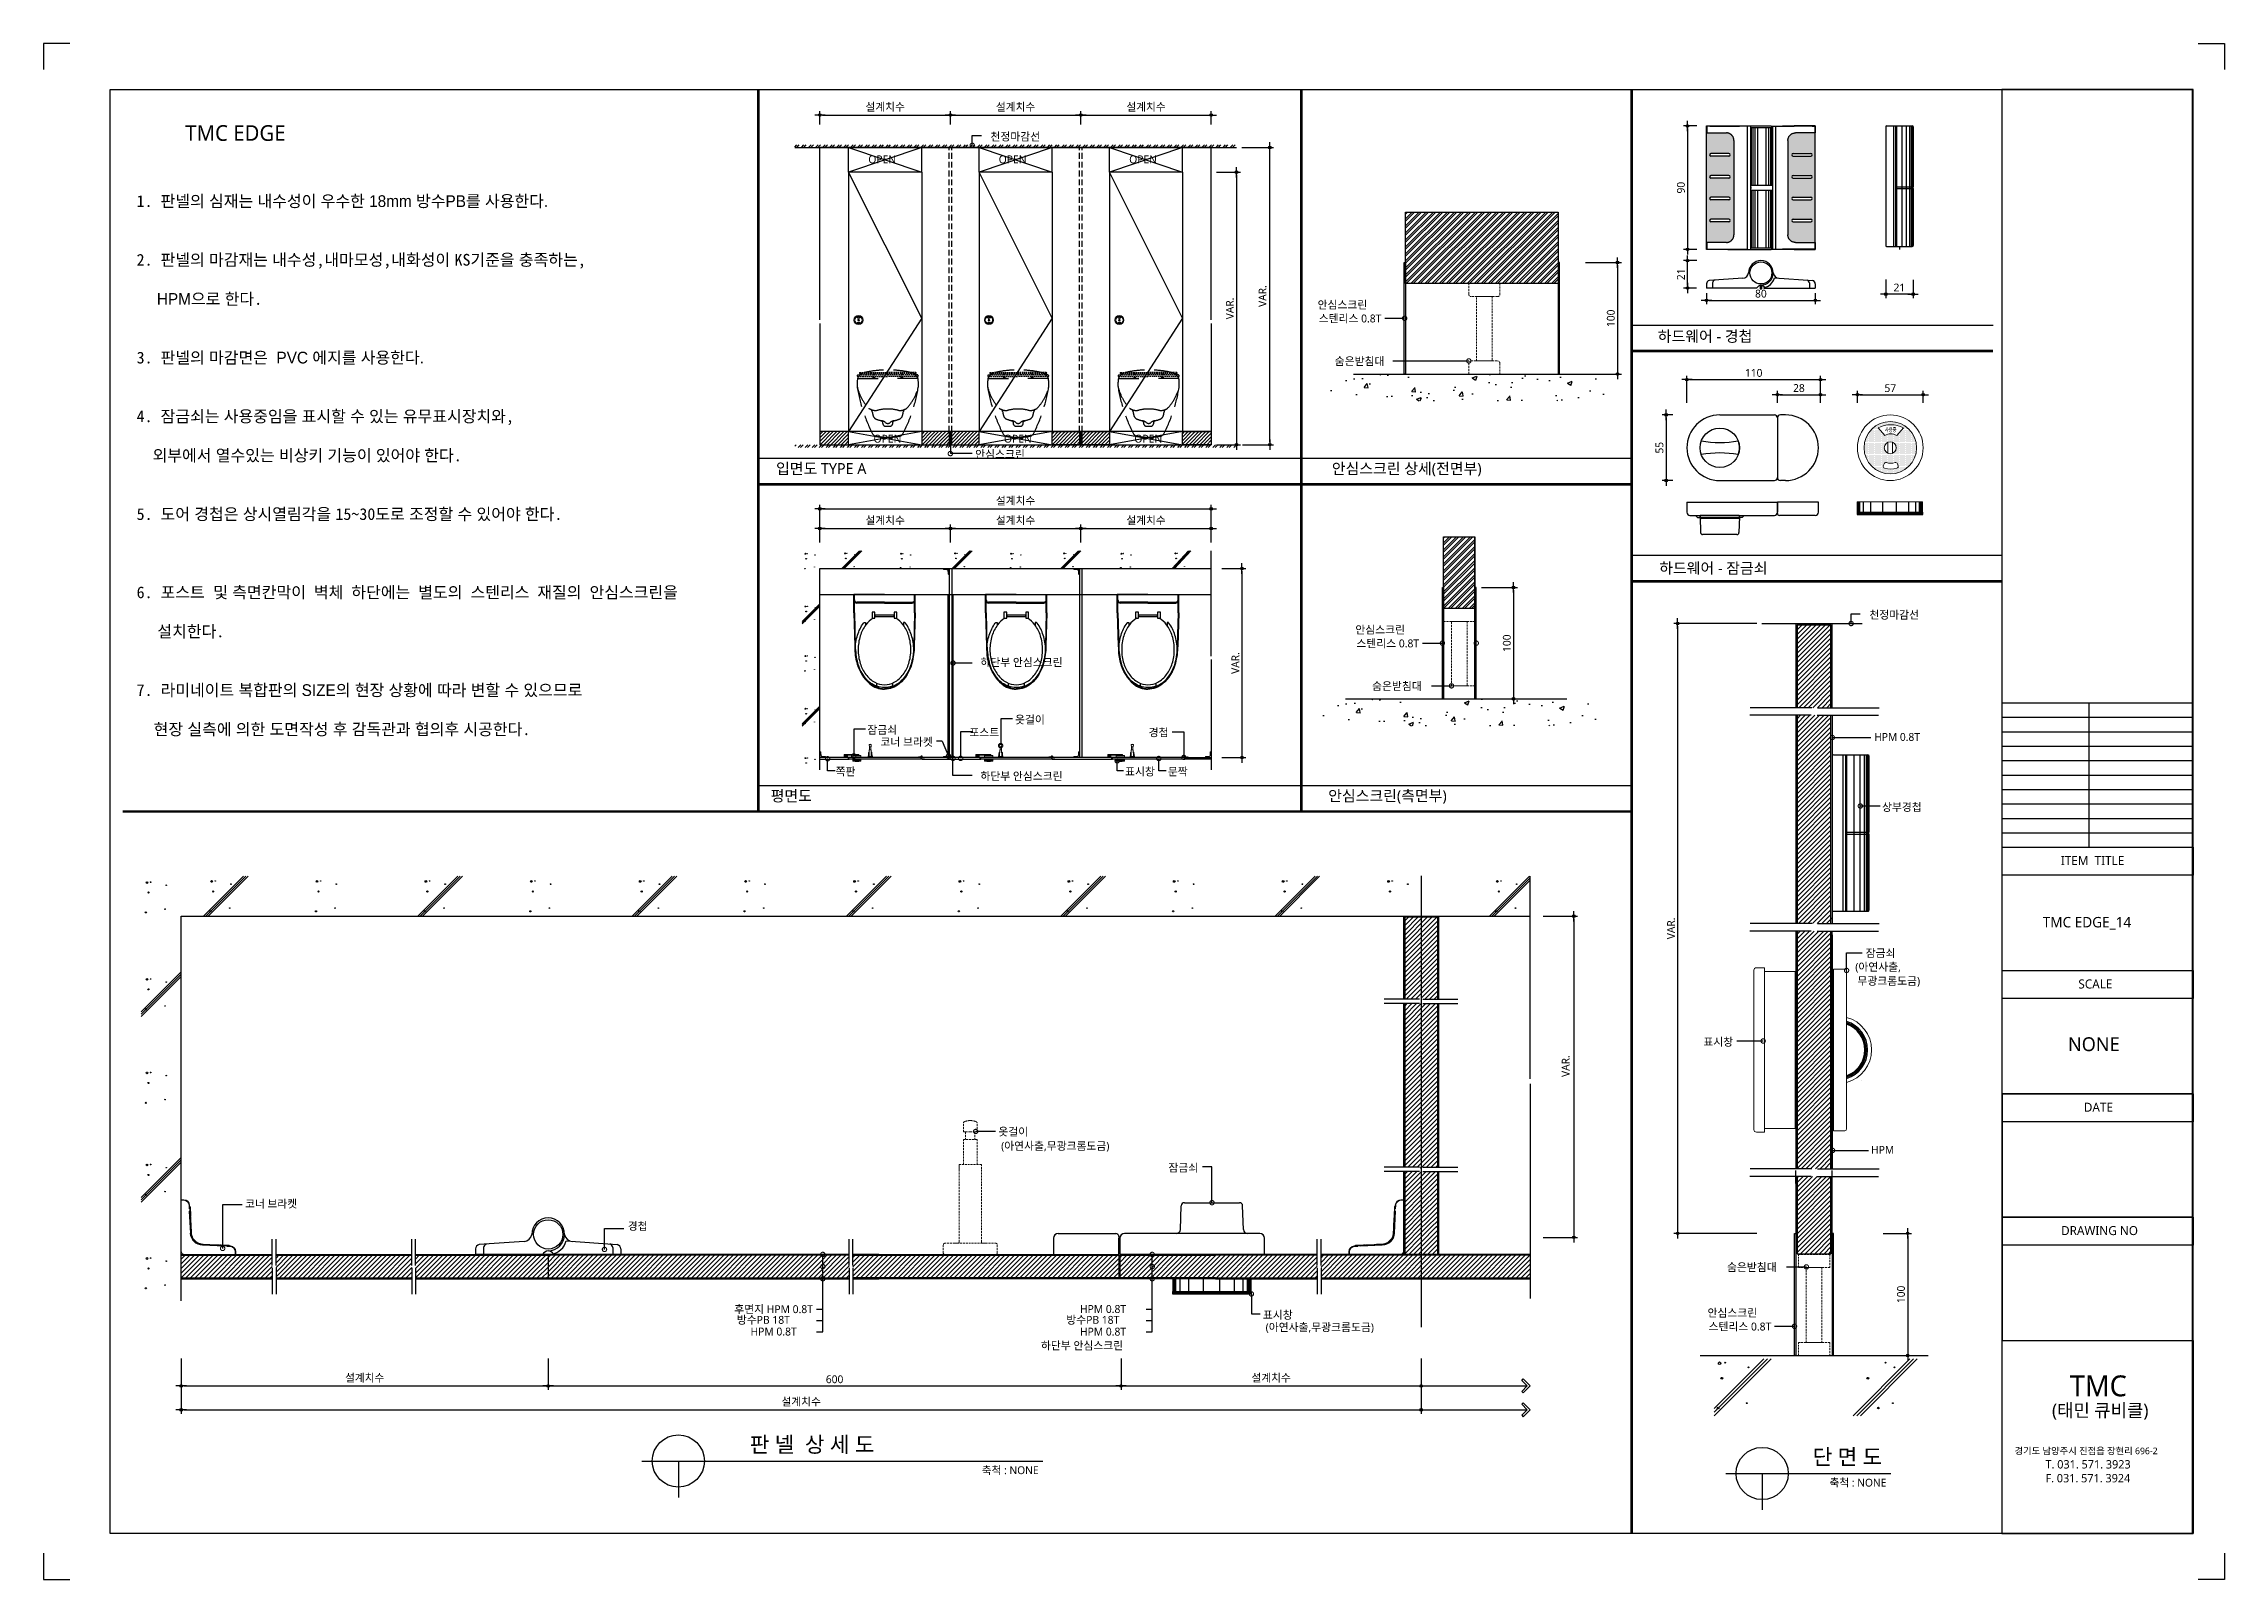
# Model space of a CAD drawing. Extents: x -256 to 8104, y -176 to 5714.
import ezdxf
from ezdxf.enums import TextEntityAlignment as Align

# ---------------------------------------------------------------- set-up
doc = ezdxf.new("R2010")
doc.units = 0
doc.header["$LTSCALE"] = 30
doc.linetypes.add('CEN', pattern=[62, 60, -1, 0, -1])
doc.linetypes.add('HIDDEN', pattern=[0.375, 0.25, -0.125])
doc.layers.get('0').update_dxf_attribs({"linetype": 'CONTINUOUS'})
doc.layers.get('DEFPOINTS').update_dxf_attribs({"linetype": 'CONTINUOUS'})
for name, color, linetype in [('02---제품선', 4, 'CONTINUOUS'), ('0_toilet', 6, 'CONTINUOUS'), ('C', 2, 'CONTINUOUS'), ('curior-0Line', 252, 'CONTINUOUS'), ('DIM', 7, 'CONTINUOUS'), ('HAT', 8, 'CONTINUOUS'), ('HID', 9, 'HIDDEN'), ('jac text', 7, 'CONTINUOUS'), ('TIT', 3, 'CONTINUOUS'), ('경첩', 4, 'CONTINUOUS'), ('문자', 3, 'CONTINUOUS'), ('부자재', 4, 'CONTINUOUS'), ('옷걸이', 4, 'CONTINUOUS'), ('잠금쇠(회전형)', 4, 'CONTINUOUS'), ('중심선', 1, 'CEN'), ('치수', 1, 'CONTINUOUS'), ('판넬', 2, 'CONTINUOUS'), ('해치', 8, 'CONTINUOUS')]:
    doc.layers.add(name, color=color, linetype=linetype)
doc.styles.add('HDW', font='gulim.ttc')
doc.styles.add('돋움', font='malgun.ttf')
doc.dimstyles.new('10', dxfattribs={"dimscale": 10, "dimtxt": 3, "dimasz": 1, "dimexe": 1.5, "dimexo": 2, "dimgap": 1, "dimtad": 1, "dimdec": 0, "dimlunit": 6, "dimtxsty": '돋움', "dimblk": 'DIMDOT', "dimcen": -1, "dimdle": 1.5, "dimclrt": 3, "dimazin": 3, "dimtfac": 1, "dimtdec": 0, "dimtix": 1, "dimtmove": 2, "dimatfit": 3, "dimldrblk": 'DIMDOT', "dimarcsym": 0})
pattern_1 = [(45, (126404.804, 5260.556), (-8.980256, 8.980256), [])]
pattern_2 = [(45, (126344.22, 5352.629), (-8.980256, 8.980256), [])]

# ---------------------------------------------------------------- blocks, each defined once
blk = doc.blocks.new('DIMDOT')
at = {"linetype": 'Continuous'}
blk.add_line((-2, 0), (2, 0), dxfattribs=at)
for radius in [0.5, 0.25]:
    blk.add_circle((0, 0), radius, dxfattribs=at)
blk = doc.blocks.new('*D368')
at = {"layer": 'DEFPOINTS', "color": 0}
for p in [(137946.5, 10876.5), (137446.5, 10820.2), (137946.5, 10820.2)]:
    blk.add_point(p, dxfattribs=at)
at = {"layer": 'DIM', "color": 0, "lineweight": -2, "ltscale": 10}
for p, q in [((137446.5, 10840.2), (137446.5, 10891.5)), ((137456.5, 10876.5), (137936.5, 10876.5)), ((137946.5, 10840.2), (137946.5, 10891.5))]:
    blk.add_line(p, q, dxfattribs=at)
at = {"layer": 'DIM', "color": 0, "lineweight": -2, "xscale": 10, "yscale": 10, "zscale": 10, "rotation": 180}
blk.add_blockref('DIMDOT', (137446.5, 10876.5), dxfattribs=at)
at = {"layer": 'DIM', "color": 0, "lineweight": -2, "xscale": 10, "yscale": 10, "zscale": 10}
blk.add_blockref('DIMDOT', (137946.5, 10876.5), dxfattribs=at)
at = {"layer": 'DIM', "color": 3, "insert": (137696.5, 10906.1), "char_height": 30, "attachment_point": 5, "style": '돋움'}
blk.add_mtext('설계치수', dxfattribs=at)
blk = doc.blocks.new('*D369')
at = {"layer": 'DEFPOINTS', "color": 0}
for p in [(138446.5, 10876.5), (137946.5, 10820.2), (138446.5, 10820.2)]:
    blk.add_point(p, dxfattribs=at)
at = {"layer": 'DIM', "color": 0, "lineweight": -2, "ltscale": 10}
for p, q in [((137946.5, 10840.2), (137946.5, 10891.5)), ((137956.5, 10876.5), (138436.5, 10876.5)), ((138446.5, 10840.2), (138446.5, 10891.5))]:
    blk.add_line(p, q, dxfattribs=at)
at = {"layer": 'DIM', "color": 0, "lineweight": -2, "xscale": 10, "yscale": 10, "zscale": 10, "rotation": 180}
blk.add_blockref('DIMDOT', (137946.5, 10876.5), dxfattribs=at)
at = {"layer": 'DIM', "color": 0, "lineweight": -2, "xscale": 10, "yscale": 10, "zscale": 10}
blk.add_blockref('DIMDOT', (138446.5, 10876.5), dxfattribs=at)
at = {"layer": 'DIM', "color": 3, "insert": (138196.5, 10906.1), "char_height": 30, "attachment_point": 5, "style": '돋움'}
blk.add_mtext('설계치수', dxfattribs=at)
blk = doc.blocks.new('*D370')
at = {"layer": 'DEFPOINTS', "color": 0}
for p in [(138946.5, 10876.5), (138446.5, 10820.2), (138946.5, 10820.2)]:
    blk.add_point(p, dxfattribs=at)
at = {"layer": 'DIM', "color": 0, "lineweight": -2, "ltscale": 10}
for p, q in [((138446.5, 10840.2), (138446.5, 10891.5)), ((138456.5, 10876.5), (138936.5, 10876.5)), ((138946.5, 10840.2), (138946.5, 10891.5))]:
    blk.add_line(p, q, dxfattribs=at)
at = {"layer": 'DIM', "color": 0, "lineweight": -2, "xscale": 10, "yscale": 10, "zscale": 10, "rotation": 180}
blk.add_blockref('DIMDOT', (138446.5, 10876.5), dxfattribs=at)
at = {"layer": 'DIM', "color": 0, "lineweight": -2, "xscale": 10, "yscale": 10, "zscale": 10}
blk.add_blockref('DIMDOT', (138946.5, 10876.5), dxfattribs=at)
at = {"layer": 'DIM', "color": 3, "insert": (138696.5, 10906.1), "char_height": 30, "attachment_point": 5, "style": '돋움'}
blk.add_mtext('설계치수', dxfattribs=at)
blk = doc.blocks.new('*D371')
at = {"layer": 'DEFPOINTS', "color": 0}
for p in [(138946.5, 10657.2), (138946.5, 9612.3), (139043.4, 9612.3)]:
    blk.add_point(p, dxfattribs=at)
at = {"layer": 'DIM', "color": 0, "lineweight": -2, "ltscale": 10}
for p, q in [((138966.5, 10657.2), (139058.4, 10657.2)), ((139043.4, 10647.2), (139043.4, 9622.3)), ((138966.5, 9612.3), (139058.4, 9612.3))]:
    blk.add_line(p, q, dxfattribs=at)
at = {"layer": 'DIM', "color": 0, "lineweight": -2, "xscale": 10, "yscale": 10, "zscale": 10}
for p, rotation in [((139043.4, 10657.2), 90), ((139043.4, 9612.3), 270)]:
    blk.add_blockref('DIMDOT', p, dxfattribs=dict(at, rotation=rotation))
at = {"layer": 'DIM', "color": 3, "insert": (139018.2, 10134.7), "char_height": 30, "attachment_point": 5, "rotation": 90, "style": '돋움'}
blk.add_mtext('VAR.', dxfattribs=at)
blk = doc.blocks.new('*D372')
at = {"layer": 'DEFPOINTS', "color": 0}
for p in [(138967.5, 9137.4), (138967.5, 8412.4), (139064.4, 8412.4)]:
    blk.add_point(p, dxfattribs=at)
at = {"layer": 'DIM', "color": 0, "lineweight": -2, "ltscale": 10}
for p, q in [((138987.5, 9137.4), (139079.4, 9137.4)), ((139064.4, 9127.4), (139064.4, 8422.4)), ((138987.5, 8412.4), (139079.4, 8412.4))]:
    blk.add_line(p, q, dxfattribs=at)
at = {"layer": 'DIM', "color": 0, "lineweight": -2, "xscale": 10, "yscale": 10, "zscale": 10}
for p, rotation in [((139064.4, 9137.4), 90), ((139064.4, 8412.4), 270)]:
    blk.add_blockref('DIMDOT', p, dxfattribs=dict(at, rotation=rotation))
at = {"layer": 'DIM', "color": 3, "insert": (139039.2, 8774.9), "char_height": 30, "attachment_point": 5, "rotation": 90, "style": '돋움'}
blk.add_mtext('VAR.', dxfattribs=at)
blk = doc.blocks.new('_DOTSMALL')
at = {"color": 0, "linetype": 'ByBlock', "const_width": 0.5}
blk.add_lwpolyline([(-0.0625, 0, 1), (0.0625, 0, 1)], format="xyb", close=True, dxfattribs=at)
blk = doc.blocks.new('A$C63EC304E')
at = {"layer": '치수', "color": 1, "xscale": 2.5, "yscale": 2.5, "zscale": 2.5, "rotation": 234.3098741996962}
blk.add_blockref('_DOTSMALL', (0.31, 0.31), dxfattribs=at)
blk = doc.blocks.new('A$C2BC9653E')
at = {"layer": '치수', "xscale": 0.3333333333333333, "yscale": 0.3333333333333333, "zscale": 0.3333333333333333}
blk.add_blockref('A$C63EC304E', (0, 0), dxfattribs=at)
blk = doc.blocks.new('A$C7FC71301')
at = {"layer": '치수', "rotation": 180}
blk.add_blockref('A$C2BC9653E', (0.21, 0.21), dxfattribs=at)
blk = doc.blocks.new('A$C4A20372B')
at = {"layer": '치수'}
blk.add_blockref('A$C7FC71301', (0, 0), dxfattribs=at)
blk = doc.blocks.new('A$C566469F5')
at = {"layer": '치수'}
blk.add_blockref('A$C4A20372B', (0, 0), dxfattribs=at)
blk = doc.blocks.new('A$C7E317CD4')
at = {"layer": '해치', "xscale": 2, "yscale": 2, "zscale": 2}
blk.add_blockref('A$C566469F5', (0, 0), dxfattribs=at)
blk = doc.blocks.new('A$C601D7F27')
at = {"layer": '치수'}
blk.add_blockref('A$C7E317CD4', (0, 0), dxfattribs=at)
blk = doc.blocks.new('A$C38802C08')
at = {"layer": '치수'}
blk.add_blockref('A$C601D7F27', (0, 0), dxfattribs=at)
blk = doc.blocks.new('*D373')
at = {"layer": 'DEFPOINTS', "color": 0}
for p in [(138946.5, 9290.9), (138446.5, 9217.8), (138946.5, 9217.8)]:
    blk.add_point(p, dxfattribs=at)
at = {"layer": 'DIM', "color": 0, "lineweight": -2, "ltscale": 10}
for p, q in [((138446.5, 9237.8), (138446.5, 9305.9)), ((138456.5, 9290.9), (138936.5, 9290.9)), ((138946.5, 9237.8), (138946.5, 9305.9))]:
    blk.add_line(p, q, dxfattribs=at)
at = {"layer": 'DIM', "color": 0, "lineweight": -2, "xscale": 10, "yscale": 10, "zscale": 10, "rotation": 180}
blk.add_blockref('DIMDOT', (138446.5, 9290.9), dxfattribs=at)
at = {"layer": 'DIM', "color": 0, "lineweight": -2, "xscale": 10, "yscale": 10, "zscale": 10}
blk.add_blockref('DIMDOT', (138946.5, 9290.9), dxfattribs=at)
at = {"layer": 'DIM', "color": 3, "insert": (138696.5, 9320.6), "char_height": 30, "attachment_point": 5, "style": '돋움'}
blk.add_mtext('설계치수', dxfattribs=at)
blk = doc.blocks.new('*D374')
at = {"layer": 'DEFPOINTS', "color": 0}
for p in [(138946.5, 9366.3), (137446.5, 9217.8), (138946.5, 9217.8)]:
    blk.add_point(p, dxfattribs=at)
at = {"layer": 'DIM', "color": 0, "lineweight": -2, "ltscale": 10}
for p, q in [((137446.5, 9237.8), (137446.5, 9381.3)), ((137456.5, 9366.3), (138936.5, 9366.3)), ((138946.5, 9237.8), (138946.5, 9381.3))]:
    blk.add_line(p, q, dxfattribs=at)
at = {"layer": 'DIM', "color": 0, "lineweight": -2, "xscale": 10, "yscale": 10, "zscale": 10, "rotation": 180}
blk.add_blockref('DIMDOT', (137446.5, 9366.3), dxfattribs=at)
at = {"layer": 'DIM', "color": 0, "lineweight": -2, "xscale": 10, "yscale": 10, "zscale": 10}
blk.add_blockref('DIMDOT', (138946.5, 9366.3), dxfattribs=at)
at = {"layer": 'DIM', "color": 3, "insert": (138196.5, 9395.9), "char_height": 30, "attachment_point": 5, "style": '돋움'}
blk.add_mtext('설계치수', dxfattribs=at)
blk = doc.blocks.new('*D375')
at = {"layer": 'DEFPOINTS', "color": 0}
for p in [(138446.5, 9290.9), (137946.5, 9217.8), (138446.5, 9217.8)]:
    blk.add_point(p, dxfattribs=at)
at = {"layer": 'DIM', "color": 0, "lineweight": -2, "ltscale": 10}
for p, q in [((137946.5, 9237.8), (137946.5, 9305.9)), ((137956.5, 9290.9), (138436.5, 9290.9)), ((138446.5, 9237.8), (138446.5, 9305.9))]:
    blk.add_line(p, q, dxfattribs=at)
at = {"layer": 'DIM', "color": 0, "lineweight": -2, "xscale": 10, "yscale": 10, "zscale": 10, "rotation": 180}
blk.add_blockref('DIMDOT', (137946.5, 9290.9), dxfattribs=at)
at = {"layer": 'DIM', "color": 0, "lineweight": -2, "xscale": 10, "yscale": 10, "zscale": 10}
blk.add_blockref('DIMDOT', (138446.5, 9290.9), dxfattribs=at)
at = {"layer": 'DIM', "color": 3, "insert": (138196.5, 9320.6), "char_height": 30, "attachment_point": 5, "style": '돋움'}
blk.add_mtext('설계치수', dxfattribs=at)
blk = doc.blocks.new('*D376')
at = {"layer": 'DEFPOINTS', "color": 0}
for p in [(137946.5, 9290.9), (137446.5, 9217.8), (137946.5, 9217.8)]:
    blk.add_point(p, dxfattribs=at)
at = {"layer": 'DIM', "color": 0, "lineweight": -2, "ltscale": 10}
for p, q in [((137446.5, 9237.8), (137446.5, 9305.9)), ((137456.5, 9290.9), (137936.5, 9290.9)), ((137946.5, 9237.8), (137946.5, 9305.9))]:
    blk.add_line(p, q, dxfattribs=at)
at = {"layer": 'DIM', "color": 0, "lineweight": -2, "xscale": 10, "yscale": 10, "zscale": 10, "rotation": 180}
blk.add_blockref('DIMDOT', (137446.5, 9290.9), dxfattribs=at)
at = {"layer": 'DIM', "color": 0, "lineweight": -2, "xscale": 10, "yscale": 10, "zscale": 10}
blk.add_blockref('DIMDOT', (137946.5, 9290.9), dxfattribs=at)
at = {"layer": 'DIM', "color": 3, "insert": (137696.5, 9320.6), "char_height": 30, "attachment_point": 5, "style": '돋움'}
blk.add_mtext('설계치수', dxfattribs=at)
blk = doc.blocks.new('*D377')
at = {"layer": 'DEFPOINTS', "color": 0}
for p in [(141282, 9861.8), (140770, 9753.2), (141282, 9753.2)]:
    blk.add_point(p, dxfattribs=at)
at = {"layer": 'DIM', "color": 0, "lineweight": -2, "ltscale": 10}
for p, q in [((140770, 9773.2), (140770, 9876.8)), ((141282, 9773.2), (141282, 9876.8)), ((140780, 9861.8), (141272, 9861.8))]:
    blk.add_line(p, q, dxfattribs=at)
at = {"layer": 'DIM', "color": 0, "lineweight": -2, "xscale": 10, "yscale": 10, "zscale": 10, "rotation": 180}
blk.add_blockref('DIMDOT', (140770, 9861.8), dxfattribs=at)
at = {"layer": 'DIM', "color": 0, "lineweight": -2, "xscale": 10, "yscale": 10, "zscale": 10}
blk.add_blockref('DIMDOT', (141282, 9861.8), dxfattribs=at)
at = {"layer": 'DIM', "color": 3, "insert": (141026, 9887.4), "char_height": 30, "attachment_point": 5, "style": '돋움'}
blk.add_mtext('110', dxfattribs=at)
blk = doc.blocks.new('*D378')
at = {"layer": 'DEFPOINTS', "color": 0}
for p in [(141282, 9803.9), (141117, 9753.2), (141282, 9753.2)]:
    blk.add_point(p, dxfattribs=at)
at = {"layer": 'DIM', "color": 0, "lineweight": -2, "ltscale": 10}
for p, q in [((141117, 9773.2), (141117, 9818.9)), ((141127, 9803.9), (141272, 9803.9)), ((141282, 9773.2), (141282, 9818.9))]:
    blk.add_line(p, q, dxfattribs=at)
at = {"layer": 'DIM', "color": 0, "lineweight": -2, "xscale": 10, "yscale": 10, "zscale": 10, "rotation": 180}
blk.add_blockref('DIMDOT', (141117, 9803.9), dxfattribs=at)
at = {"layer": 'DIM', "color": 0, "lineweight": -2, "xscale": 10, "yscale": 10, "zscale": 10}
blk.add_blockref('DIMDOT', (141282, 9803.9), dxfattribs=at)
at = {"layer": 'DIM', "color": 3, "insert": (141199.5, 9829.4), "char_height": 30, "attachment_point": 5, "style": '돋움'}
blk.add_mtext('28', dxfattribs=at)
blk = doc.blocks.new('*D379')
at = {"layer": 'DEFPOINTS', "color": 0}
for p in [(141675.7, 9803.9), (141423.7, 9753.2), (141675.7, 9753.2)]:
    blk.add_point(p, dxfattribs=at)
at = {"layer": 'DIM', "color": 0, "lineweight": -2, "ltscale": 10}
for p, q in [((141423.7, 9773.2), (141423.7, 9818.9)), ((141433.7, 9803.9), (141665.7, 9803.9)), ((141675.7, 9773.2), (141675.7, 9818.9))]:
    blk.add_line(p, q, dxfattribs=at)
at = {"layer": 'DIM', "color": 0, "lineweight": -2, "xscale": 10, "yscale": 10, "zscale": 10, "rotation": 180}
blk.add_blockref('DIMDOT', (141423.7, 9803.9), dxfattribs=at)
at = {"layer": 'DIM', "color": 0, "lineweight": -2, "xscale": 10, "yscale": 10, "zscale": 10}
blk.add_blockref('DIMDOT', (141675.7, 9803.9), dxfattribs=at)
at = {"layer": 'DIM', "color": 3, "insert": (141549.7, 9829.1), "char_height": 30, "attachment_point": 5, "style": '돋움'}
blk.add_mtext('57', dxfattribs=at)
blk = doc.blocks.new('*D380')
at = {"layer": 'DEFPOINTS', "color": 0}
for p in [(140827.6, 10834.6), (140772.6, 10361.5), (140827.6, 10361.5)]:
    blk.add_point(p, dxfattribs=at)
at = {"layer": 'DIM', "color": 0, "lineweight": -2, "ltscale": 10}
for p, q in [((140807.6, 10834.6), (140757.6, 10834.6)), ((140772.6, 10824.6), (140772.6, 10371.5)), ((140807.6, 10361.5), (140757.6, 10361.5))]:
    blk.add_line(p, q, dxfattribs=at)
at = {"layer": 'DIM', "color": 0, "lineweight": -2, "xscale": 10, "yscale": 10, "zscale": 10}
for p, rotation in [((140772.6, 10834.6), 90), ((140772.6, 10361.5), 270)]:
    blk.add_blockref('DIMDOT', p, dxfattribs=dict(at, rotation=rotation))
at = {"layer": 'DIM', "color": 3, "insert": (140747.1, 10598), "char_height": 30, "attachment_point": 5, "rotation": 90, "style": '돋움'}
blk.add_mtext('90', dxfattribs=at)
blk = doc.blocks.new('*D381')
at = {"layer": 'DEFPOINTS', "color": 0}
for p in [(140845.2, 10213.2), (141262.3, 10213.2), (141262.3, 10165.9)]:
    blk.add_point(p, dxfattribs=at)
at = {"layer": 'DIM', "color": 0, "lineweight": -2, "ltscale": 10}
for p, q in [((140845.2, 10193.2), (140845.2, 10150.9)), ((140855.2, 10165.9), (141252.3, 10165.9)), ((141262.3, 10193.2), (141262.3, 10150.9))]:
    blk.add_line(p, q, dxfattribs=at)
at = {"layer": 'DIM', "color": 0, "lineweight": -2, "xscale": 10, "yscale": 10, "zscale": 10, "rotation": 180}
blk.add_blockref('DIMDOT', (140845.2, 10165.9), dxfattribs=at)
at = {"layer": 'DIM', "color": 0, "lineweight": -2, "xscale": 10, "yscale": 10, "zscale": 10}
blk.add_blockref('DIMDOT', (141262.3, 10165.9), dxfattribs=at)
at = {"layer": 'DIM', "color": 3, "insert": (141053.7, 10191.4), "char_height": 30, "attachment_point": 5, "style": '돋움'}
blk.add_mtext('80', dxfattribs=at)
blk = doc.blocks.new('*D382')
at = {"layer": 'DEFPOINTS', "color": 0}
for p in [(140772.6, 10318.2), (140827.6, 10318.2), (140826.9, 10213.2)]:
    blk.add_point(p, dxfattribs=at)
at = {"layer": 'DIM', "color": 0, "lineweight": -2, "ltscale": 10}
for p, q in [((140807.6, 10318.2), (140757.6, 10318.2)), ((140772.6, 10223.2), (140772.6, 10308.2)), ((140806.9, 10213.2), (140757.6, 10213.2))]:
    blk.add_line(p, q, dxfattribs=at)
at = {"layer": 'DIM', "color": 0, "lineweight": -2, "xscale": 10, "yscale": 10, "zscale": 10}
for p, rotation in [((140772.6, 10318.2), 90), ((140772.6, 10213.2), 270)]:
    blk.add_blockref('DIMDOT', p, dxfattribs=dict(at, rotation=rotation))
at = {"layer": 'DIM', "color": 3, "insert": (140747.3, 10265.7), "char_height": 30, "attachment_point": 5, "rotation": 90, "style": '돋움'}
blk.add_mtext('21', dxfattribs=at)
blk = doc.blocks.new('*D383')
at = {"layer": 'DEFPOINTS', "color": 0}
for p in [(141532.1, 10265.4), (141637.1, 10264.7), (141532.1, 10189.7)]:
    blk.add_point(p, dxfattribs=at)
at = {"layer": 'DIM', "color": 0, "lineweight": -2, "ltscale": 10}
for p, q in [((141532.1, 10245.4), (141532.1, 10174.7)), ((141637.1, 10244.7), (141637.1, 10174.7)), ((141627.1, 10189.7), (141542.1, 10189.7))]:
    blk.add_line(p, q, dxfattribs=at)
at = {"layer": 'DIM', "color": 0, "lineweight": -2, "xscale": 10, "yscale": 10, "zscale": 10, "rotation": 180}
blk.add_blockref('DIMDOT', (141532.1, 10189.7), dxfattribs=at)
at = {"layer": 'DIM', "color": 0, "lineweight": -2, "xscale": 10, "yscale": 10, "zscale": 10}
blk.add_blockref('DIMDOT', (141637.1, 10189.7), dxfattribs=at)
at = {"layer": 'DIM', "color": 3, "insert": (141584.6, 10215.1), "char_height": 30, "attachment_point": 5, "style": '돋움'}
blk.add_mtext('21', dxfattribs=at)
blk = doc.blocks.new('A$C10E41893')
at = {"layer": '부자재'}
for p, q in [((6, 0), (6, 196)), ((123, 196), (6, 196)), ((123, 192), (6, 192)), ((55, 0), (55, 177)), ((61, 0), (61, 177)), ((6, 0), (6, -196)), ((55, 0), (55, -177)), ((61, 0), (61, -177)), ((123, -192), (6, -192)), ((123, -196), (6, -196))]:
    blk.add_line(p, q, dxfattribs=at)
for points in [[(123, 196, -0.012538), (123, 196), (335, 190, -0.055395), (445, 175, -0.154276), (577, 93, -0.179504), (612, 0, -0.179504)], [(123, 192, -0.012538), (123, 192), (335, 187, -0.055395), (444, 172, -0.154276), (574, 91, -0.179504), (608, 0, -0.179504)], [(157, -72, 0.089162), (200, -119, 0.085733), (270, -155, 0.075373), (359, -168, 0.075373), (447, -155, 0.085733), (517, -119, 0.106084), (567, -62, 0.126931), (583, 0, 0.126931), (567, 62, 0.106084), (517, 119, 0.085733), (447, 155, 0.075373), (359, 168, 0.075373), (270, 155, 0.085733), (200, 119, 0.089162), (157, 72)], [(572, 51), (589, 51), (589, 60, 0.021185), (583, 71, 0.106084), (528, 134, 0.085733), (453, 172, 0.075373), (359, 187, 0.075373), (265, 172, 0.085733), (189, 134, 0.007337), (184, 130), (184, 122), (205, 122)], [(123, -196, 0.012538), (123, -196), (335, -190, 0.055395), (445, -175, 0.154276), (577, -93, 0.179504), (612, 0, 0.179504)], [(123, -192, 0.012538), (123, -192), (335, -187, 0.055395), (444, -172, 0.154276), (574, -91, 0.179504), (608, 0, 0.179504)], [(589, -51, 0.090214), (598, 0, 0.090214), (589, 51, 0.106084)], [(572, -51), (589, -51), (589, -60, -0.021185), (583, -71, -0.106084), (528, -134, -0.085733), (453, -172, -0.075373), (359, -187, -0.075373), (265, -172, -0.085733), (189, -134, -0.007337), (184, -130), (184, -122), (205, -122)]]:
    blk.add_lwpolyline(points, format="xyb", dxfattribs=at)
blk.add_lwpolyline([(138, -61), (119, -61), (119, -79), (157, -79), (157, -61), (138, -61), (147, -61), (147, 61), (138, 61), (157, 61), (157, 79), (119, 79), (119, 61), (138, 61), (138, -61), (119, -61)], dxfattribs=at)
for centre, start, end in [((40, 177), 0, 90), ((46, 177), 0, 90), ((40, -177), 270, 0), ((46, -177), 270, 0)]:
    blk.add_arc(centre, 15, start, end, dxfattribs=at)
blk = doc.blocks.new('A$C460A2A32')
at = {"color": 0}
for p, q in [((3, 20), (0, 16)), ((3, 20), (9, 20)), ((4, 10), (162, 10)), ((9, 20), (162, 20)), ((13, 32), (11, 30)), ((13, 32), (162, 32)), ((13, 27), (162, 27)), ((312, 32), (162, 32)), ((312, 27), (162, 27)), ((316, 20), (162, 20)), ((321, 10), (162, 10)), ((312, 32), (313, 30)), ((322, 20), (316, 20)), ((322, 20), (324, 16))]:
    blk.add_line(p, q, dxfattribs=at)
for centre, radius, start, end in [((4, 14), 4, 150.0107, 270), ((13, 29), 2, 135, 270), ((109, 28), 26, 182.6717, 198.4118), ((109, 10), 26, 180, 202.6199), ((107, 28), 23, 183.0205, 200.9186), ((107, 10), 23, 180, 205.7715), ((69, 10), 23, 334.2285, 0), ((69, 28), 23, 339.0814, 356.9795), ((67, 10), 26, 337.3801, 0), ((67, 28), 26, 341.5882, 357.3283), ((257, 10), 26, 180, 202.6199), ((257, 28), 26, 182.6717, 198.4118), ((256, 28), 23, 183.0205, 200.9186), ((256, 10), 23, 180, 205.7715), ((217, 10), 23, 334.2285, 0), ((217, 28), 23, 339.0814, 356.9795), ((216, 28), 26, 341.5882, 357.3283), ((216, 10), 26, 337.3801, 0), ((312, 29), 2, 270, 45), ((321, 14), 4, 270, 29.9893)]:
    blk.add_arc(centre, radius, start, end, dxfattribs=at)
blk = doc.blocks.new('*D384')
at = {"layer": 'DEFPOINTS', "color": 0}
for p in [(140735.7, 9726.7), (140690, 9474.7), (140735.7, 9474.7)]:
    blk.add_point(p, dxfattribs=at)
at = {"layer": 'DIM', "color": 0, "lineweight": -2, "ltscale": 10}
for p, q in [((140715.7, 9726.7), (140675, 9726.7)), ((140690, 9716.7), (140690, 9484.7)), ((140715.7, 9474.7), (140675, 9474.7))]:
    blk.add_line(p, q, dxfattribs=at)
at = {"layer": 'DIM', "color": 0, "lineweight": -2, "xscale": 10, "yscale": 10, "zscale": 10}
for p, rotation in [((140690, 9726.7), 90), ((140690, 9474.7), 270)]:
    blk.add_blockref('DIMDOT', p, dxfattribs=dict(at, rotation=rotation))
at = {"layer": 'DIM', "color": 3, "insert": (140664.7, 9600.7), "char_height": 30, "attachment_point": 5, "rotation": 90, "style": '돋움'}
blk.add_mtext('55', dxfattribs=at)
blk = doc.blocks.new('*D385')
at = {"layer": 'DEFPOINTS', "color": 0}
for p in [(141058.6, 8926.7), (140734.6, 6587.7), (141058.6, 6587.7)]:
    blk.add_point(p, dxfattribs=at)
at = {"layer": 'DIM', "color": 0, "lineweight": -2, "ltscale": 10}
for p, q in [((141038.6, 8926.7), (140719.6, 8926.7)), ((140734.6, 8916.7), (140734.6, 6597.7)), ((141038.6, 6587.7), (140719.6, 6587.7))]:
    blk.add_line(p, q, dxfattribs=at)
at = {"layer": 'DIM', "color": 0, "lineweight": -2, "xscale": 10, "yscale": 10, "zscale": 10}
for p, rotation in [((140734.6, 8926.7), 90), ((140734.6, 6587.7), 270)]:
    blk.add_blockref('DIMDOT', p, dxfattribs=dict(at, rotation=rotation))
at = {"layer": 'DIM', "color": 3, "insert": (140709.3, 7757.2), "char_height": 30, "attachment_point": 5, "rotation": 90, "style": '돋움'}
blk.add_mtext('VAR.', dxfattribs=at)
blk = doc.blocks.new('A$C13EB2441')
for p, q in [((0.84, 7.37), (0.84, 14.11)), ((0.84, 6.74), (0.84, 0))]:
    blk.add_line(p, q)
blk = doc.blocks.new('*D386')
at = {"layer": 'DEFPOINTS', "color": 0}
for p in [(141502.1, 6587.7), (141502.1, 6119.4), (141616.4, 6119.4)]:
    blk.add_point(p, dxfattribs=at)
at = {"layer": 'DIM', "color": 0, "lineweight": -2, "ltscale": 10}
for p, q in [((141522.1, 6587.7), (141631.4, 6587.7)), ((141616.4, 6577.7), (141616.4, 6129.4)), ((141522.1, 6119.4), (141631.4, 6119.4))]:
    blk.add_line(p, q, dxfattribs=at)
at = {"layer": 'DIM', "color": 0, "lineweight": -2, "xscale": 10, "yscale": 10, "zscale": 10}
for p, rotation in [((141616.4, 6587.7), 90), ((141616.4, 6119.4), 270)]:
    blk.add_blockref('DIMDOT', p, dxfattribs=dict(at, rotation=rotation))
at = {"layer": 'DIM', "color": 3, "insert": (141590.8, 6353.6), "char_height": 30, "attachment_point": 5, "rotation": 90, "style": '돋움'}
blk.add_mtext('100', dxfattribs=at)
blk = doc.blocks.new('*D387')
at = {"layer": 'DEFPOINTS', "color": 0}
for p in [(139962.5, 9064.8), (139962.5, 8637.3), (140105.4, 8637.3)]:
    blk.add_point(p, dxfattribs=at)
at = {"layer": 'DIM', "color": 0, "lineweight": -2, "ltscale": 10}
for p, q in [((139982.5, 9064.8), (140120.4, 9064.8)), ((140105.4, 9054.8), (140105.4, 8647.3)), ((139982.5, 8637.3), (140120.4, 8637.3))]:
    blk.add_line(p, q, dxfattribs=at)
at = {"layer": 'DIM', "color": 0, "lineweight": -2, "xscale": 10, "yscale": 10, "zscale": 10}
for p, rotation in [((140105.4, 9064.8), 90), ((140105.4, 8637.3), 270)]:
    blk.add_blockref('DIMDOT', p, dxfattribs=dict(at, rotation=rotation))
at = {"layer": 'DIM', "color": 3, "insert": (140079.8, 8851), "char_height": 30, "attachment_point": 5, "rotation": 90, "style": '돋움'}
blk.add_mtext('100', dxfattribs=at)
blk = doc.blocks.new('*D388')
at = {"layer": 'DEFPOINTS', "color": 0}
for p in [(139043.4, 10752.1), (139170.8, 10752.1), (139045.9, 9612.3)]:
    blk.add_point(p, dxfattribs=at)
at = {"layer": 'DIM', "color": 0, "lineweight": -2, "ltscale": 10}
for p, q in [((139063.4, 10752.1), (139185.8, 10752.1)), ((139170.8, 9622.3), (139170.8, 10742.1)), ((139065.9, 9612.3), (139185.8, 9612.3))]:
    blk.add_line(p, q, dxfattribs=at)
at = {"layer": 'DIM', "color": 0, "lineweight": -2, "xscale": 10, "yscale": 10, "zscale": 10}
for p, rotation in [((139170.8, 10752.1), 90), ((139170.8, 9612.3), 270)]:
    blk.add_blockref('DIMDOT', p, dxfattribs=dict(at, rotation=rotation))
at = {"layer": 'DIM', "color": 3, "insert": (139143.5, 10182.2), "char_height": 30, "attachment_point": 5, "rotation": 90, "style": '돋움'}
blk.add_mtext('VAR.', dxfattribs=at)
blk = doc.blocks.new('*D389')
at = {"layer": 'DEFPOINTS', "color": 0}
for p in [(140361.1, 10310.8), (140361.1, 9883.4), (140504, 9883.4)]:
    blk.add_point(p, dxfattribs=at)
at = {"layer": 'DIM', "color": 0, "lineweight": -2, "ltscale": 10}
for p, q in [((140381.1, 10310.8), (140519, 10310.8)), ((140504, 10300.8), (140504, 9893.4)), ((140381.1, 9883.4), (140519, 9883.4))]:
    blk.add_line(p, q, dxfattribs=at)
at = {"layer": 'DIM', "color": 0, "lineweight": -2, "xscale": 10, "yscale": 10, "zscale": 10}
for p, rotation in [((140504, 10310.8), 90), ((140504, 9883.4), 270)]:
    blk.add_blockref('DIMDOT', p, dxfattribs=dict(at, rotation=rotation))
at = {"layer": 'DIM', "color": 3, "insert": (140478.4, 10097.1), "char_height": 30, "attachment_point": 5, "rotation": 90, "style": '돋움'}
blk.add_mtext('100', dxfattribs=at)
blk = doc.blocks.new('*D390')
at = {"layer": 'DEFPOINTS', "color": 0}
for p in [(134997.6, 6128.1), (136404.7, 6128.1), (136404.7, 6002.4)]:
    blk.add_point(p, dxfattribs=at)
at = {"layer": 'DIM', "color": 0, "lineweight": -2, "ltscale": 10}
for p, q in [((134997.6, 6108.1), (134997.6, 5987.4)), ((136404.7, 6108.1), (136404.7, 5987.4)), ((135007.6, 6002.4), (136394.7, 6002.4))]:
    blk.add_line(p, q, dxfattribs=at)
at = {"layer": 'DIM', "color": 0, "lineweight": -2, "xscale": 10, "yscale": 10, "zscale": 10, "rotation": 180}
blk.add_blockref('DIMDOT', (134997.6, 6002.4), dxfattribs=at)
at = {"layer": 'DIM', "color": 0, "lineweight": -2, "xscale": 10, "yscale": 10, "zscale": 10}
blk.add_blockref('DIMDOT', (136404.7, 6002.4), dxfattribs=at)
at = {"layer": 'DIM', "color": 3, "insert": (135701.2, 6032.1), "char_height": 30, "attachment_point": 5, "style": '돋움'}
blk.add_mtext('설계치수', dxfattribs=at)
blk = doc.blocks.new('*D391')
at = {"layer": 'DEFPOINTS', "color": 0}
for p in [(134997.6, 6128.1), (139751.5, 6128.1), (139751.5, 5911)]:
    blk.add_point(p, dxfattribs=at)
at = {"layer": 'DIM', "color": 0, "lineweight": -2, "ltscale": 10}
for p, q in [((134997.6, 6108.1), (134997.6, 5896)), ((139751.5, 6108.1), (139751.5, 5896)), ((135007.6, 5911), (139741.5, 5911))]:
    blk.add_line(p, q, dxfattribs=at)
at = {"layer": 'DIM', "color": 0, "lineweight": -2, "xscale": 10, "yscale": 10, "zscale": 10, "rotation": 180}
blk.add_blockref('DIMDOT', (134997.6, 5911), dxfattribs=at)
at = {"layer": 'DIM', "color": 0, "lineweight": -2, "xscale": 10, "yscale": 10, "zscale": 10}
blk.add_blockref('DIMDOT', (139751.5, 5911), dxfattribs=at)
at = {"layer": 'DIM', "color": 3, "insert": (137374.6, 5940.6), "char_height": 30, "attachment_point": 5, "style": '돋움'}
blk.add_mtext('설계치수', dxfattribs=at)
blk = doc.blocks.new('*D392')
at = {"layer": 'DEFPOINTS', "color": 0}
for p in [(138600.7, 6128.1), (139751.5, 6128.1), (139751.5, 6002.4)]:
    blk.add_point(p, dxfattribs=at)
at = {"layer": 'DIM', "color": 0, "lineweight": -2, "ltscale": 10}
for p, q in [((138600.7, 6108.1), (138600.7, 5987.4)), ((139751.5, 6108.1), (139751.5, 5987.4)), ((138610.7, 6002.4), (139741.5, 6002.4))]:
    blk.add_line(p, q, dxfattribs=at)
at = {"layer": 'DIM', "color": 0, "lineweight": -2, "xscale": 10, "yscale": 10, "zscale": 10, "rotation": 180}
blk.add_blockref('DIMDOT', (138600.7, 6002.4), dxfattribs=at)
at = {"layer": 'DIM', "color": 0, "lineweight": -2, "xscale": 10, "yscale": 10, "zscale": 10}
blk.add_blockref('DIMDOT', (139751.5, 6002.4), dxfattribs=at)
at = {"layer": 'DIM', "color": 3, "insert": (139176.1, 6032.1), "char_height": 30, "attachment_point": 5, "style": '돋움'}
blk.add_mtext('설계치수', dxfattribs=at)
blk = doc.blocks.new('*D393')
at = {"layer": 'DEFPOINTS', "color": 0}
for p in [(136404.7, 6128.1), (138600.7, 6128.1), (138600.7, 6002.4)]:
    blk.add_point(p, dxfattribs=at)
at = {"layer": 'DIM', "color": 0, "lineweight": -2, "ltscale": 10}
for p, q in [((136404.7, 6108.1), (136404.7, 5987.4)), ((138600.7, 6108.1), (138600.7, 5987.4)), ((136414.7, 6002.4), (138590.7, 6002.4))]:
    blk.add_line(p, q, dxfattribs=at)
at = {"layer": 'DIM', "color": 0, "lineweight": -2, "xscale": 10, "yscale": 10, "zscale": 10, "rotation": 180}
blk.add_blockref('DIMDOT', (136404.7, 6002.4), dxfattribs=at)
at = {"layer": 'DIM', "color": 0, "lineweight": -2, "xscale": 10, "yscale": 10, "zscale": 10}
blk.add_blockref('DIMDOT', (138600.7, 6002.4), dxfattribs=at)
at = {"layer": 'DIM', "color": 3, "insert": (137502.7, 6027.9), "char_height": 30, "attachment_point": 5, "style": '돋움'}
blk.add_mtext('600', dxfattribs=at)
blk = doc.blocks.new('A$C06B31977')
for p, q in [((1.26, 11.06), (1.26, 21.17)), ((1.26, 10.11), (1.26, 0))]:
    blk.add_line(p, q)
blk = doc.blocks.new('*D394')
at = {"layer": 'DEFPOINTS', "color": 0}
for p in [(140198.4, 7803.8), (140198.4, 6572.4), (140336.2, 6572.4)]:
    blk.add_point(p, dxfattribs=at)
at = {"layer": 'DIM', "color": 0, "lineweight": -2, "ltscale": 10}
for p, q in [((140218.4, 7803.8), (140351.2, 7803.8)), ((140336.2, 7793.8), (140336.2, 6582.4)), ((140218.4, 6572.4), (140351.2, 6572.4))]:
    blk.add_line(p, q, dxfattribs=at)
at = {"layer": 'DIM', "color": 0, "lineweight": -2, "xscale": 10, "yscale": 10, "zscale": 10}
for p, rotation in [((140336.2, 7803.8), 90), ((140336.2, 6572.4), 270)]:
    blk.add_blockref('DIMDOT', p, dxfattribs=dict(at, rotation=rotation))
at = {"layer": 'DIM', "color": 3, "insert": (140305.4, 7229), "char_height": 30, "attachment_point": 5, "rotation": 90, "style": '돋움'}
blk.add_mtext('VAR.', dxfattribs=at)
blk = doc.blocks.new('EDGE_14', base_point=(134726.3, 5436.3))
h = blk.add_hatch()
h.set_pattern_fill('ANSI31', color=3, scale=3, angle=180)
h.set_pattern_definition([(225, (134764.804, 5260.556), (6.735192, -6.735192), [])])
h.paths.add_polyline_path([(137556.5, 9662.3), (137446.5, 9662.3), (137446.5, 9612.3), (137556.5, 9612.3)])
h.paths.add_polyline_path([(137941.5, 9662.3), (137836.5, 9662.3), (137836.5, 9612.3), (137941.5, 9612.3)])
h.paths.add_polyline_path([(138056.5, 9662.3), (137951.5, 9662.3), (137951.5, 9612.3), (138056.5, 9612.3)])
h.paths.add_polyline_path([(138441.5, 9662.3), (138336.5, 9662.3), (138336.5, 9612.3), (138441.5, 9612.3)])
h.paths.add_polyline_path([(138556.5, 9662.3), (138451.5, 9662.3), (138451.5, 9612.3), (138556.5, 9612.3)])
h.paths.add_polyline_path([(138946.5, 9662.3), (138836.5, 9662.3), (138836.5, 9612.3), (138946.5, 9612.3)])
h = blk.add_hatch()
h.set_pattern_fill('ANSI31', color=2, style=0)
h.set_pattern_definition([(45, (134764.8044, 5260.5557), (-2.245064, 2.245064), [])])
h.paths.add_polyline_path([(137951.5, 9662.3), (137941.5, 9662.3), (137941.5, 9612.3), (137951.5, 9612.3)])
h = blk.add_hatch()
h.set_pattern_fill('ANSI31', color=2, style=0)
h.set_pattern_definition([(45, (135264.8044, 5260.5557), (-2.245064, 2.245064), [])])
h.paths.add_polyline_path([(138451.5, 9662.3), (138441.5, 9662.3), (138441.5, 9612.3), (138451.5, 9612.3)])
h = blk.add_hatch()
h.set_pattern_fill('ANSI31', color=2, style=0)
h.set_pattern_definition([(45, (137942.9707, 7100.545), (-2.245064, 2.245064), [])])
h.paths.add_polyline_path([(139837.5, 9064.8), (139832.5, 9064.8), (139832.5, 8853.1, -1), (139832.5, 8848.9), (139832.5, 8637.3), (139837.5, 8637.3)])
h.paths.add_polyline_path([(139962.5, 8848.9, -1), (139962.5, 8853.1), (139962.5, 9064.8), (139957.5, 9064.8), (139957.5, 8637.3), (139962.5, 8637.3)])
at = {"layer": 'HAT'}
h = blk.add_hatch(dxfattribs=at)
h.set_pattern_fill('ANSI32', color=256, scale=2, style=0)
h.set_pattern_definition([(45, (126110.435, 5119.08), (-13.470384, 13.470384), []), (45, (126119.415, 5119.08), (-13.470384, 13.470384), [])])
h.paths.add_polyline_path([(137349.8, 10762.1), (139043.4, 10762.1), (139043.4, 10752.1), (137349.8, 10752.1)])
h = blk.add_hatch(dxfattribs=at)
h.set_pattern_fill('ANSI32', color=256, scale=2, style=0)
h.set_pattern_definition([(45, (126434.709, 5251.722), (-13.470384, 13.470384), []), (45, (126443.689, 5251.722), (-13.470384, 13.470384), [])])
h.paths.add_polyline_path([(139691.6, 10504.6), (140277, 10504.6), (140277, 10230), (139691.6, 10230)])
h = blk.add_hatch(dxfattribs=at)
h.set_pattern_fill('ANSI32', color=256, scale=2, style=0)
h.set_pattern_definition([(45, (126110.435, 5301.06), (-13.470384, 13.470384), []), (45, (126119.415, 5301.06), (-13.470384, 13.470384), [])])
h.paths.add_polyline_path([(137349.8, 9601.8), (139043.4, 9601.8), (139043.4, 9611.8), (137349.8, 9611.8)])
h = blk.add_hatch(dxfattribs=at)
h.set_pattern_fill('ANSI32', color=256, scale=2, style=0)
h.set_pattern_definition([(45, (134756.122, 5260.556), (-13.470384, 13.470384), []), (45, (134765.102, 5260.556), (-13.470384, 13.470384), [])])
h.paths.add_polyline_path([(139957.5, 9258.6), (139837.5, 9258.6), (139837.5, 8983.9), (139957.5, 8983.9), (139957.5, 9064.8)])
at = {"layer": 'HAT', "transparency": 33554687}
h = blk.add_hatch(dxfattribs=at)
h.set_pattern_fill('ANSI31', color=256, scale=4)
h.set_pattern_definition(pattern_1)
h.paths.add_polyline_path([(141248.8, 8603.7), (141271, 8603.7), (141322.4, 8603.7), (141322.4, 8921.7), (141192.4, 8921.7), (141192.4, 8603.7)])
at = {"layer": 'HAT'}
h = blk.add_hatch(dxfattribs=at)
h.set_pattern_fill('ANSI31', color=256, scale=4, style=0)
h.set_pattern_definition(pattern_1)
edge = h.paths.add_edge_path()
edge.add_line((141322.4, 8525.9), (141263, 8525.9))
edge.add_arc((141260.9, 8525.9), 2.08, -54.30987, 0, ccw=False)
edge.add_arc((141260.9, 8525.9), 2.08, 125.69013, 305.69013, ccw=False)
edge.add_arc((141260.9, 8525.9), 2.08, 0, 125.69013, ccw=False)
edge.add_line((141263, 8525.9), (141322.4, 8525.9))
edge.add_line((141322.4, 8525.9), (141322.4, 8574.7))
edge.add_line((141322.4, 8574.7), (141312.2, 8574.7))
edge.add_spline(control_points=[(141309.3, 8566.9), (141310.3, 8569.5), (141311.2, 8572.1), (141312.2, 8574.7)], knot_values=[0, 0, 0, 0, 0.152076, 0.152076, 0.152076, 0.152076], degree=3, periodic=0)
edge.add_line((141312.2, 8574.7), (141257.4, 8574.7))
edge.add_line((141257.4, 8574.7), (141257.4, 7776.1))
edge.add_line((141257.4, 7776.1), (141314.1, 7776.1))
edge.add_spline(control_points=[(141314.1, 7776.1), (141317.3, 7784.9), (141320.3, 7792.7), (141322.4, 7796.5)], knot_values=[0.152076, 0.152076, 0.152076, 0.152076, 0.673721, 0.673721, 0.673721, 0.673721], degree=3, periodic=0)
edge.add_spline(control_points=[(141324.8, 7776.1), (141325.4, 7786.2), (141326.4, 7801.5), (141323.5, 7798.5), (141322.4, 7796.5)], knot_values=[0.673721, 0.673721, 0.673721, 0.673721, 1.332503, 1.60798, 1.60798, 1.60798, 1.60798], degree=3, periodic=0)
edge.add_line((141322.4, 7796.5), (141322.4, 8525.9))
h.paths.add_polyline_path([(141257.4, 8574.7), (141192.4, 8574.7), (141192.4, 7776.1), (141257.4, 7776.1)])
h = blk.add_hatch(dxfattribs=at)
h.set_pattern_fill('ANSI31', color=256, scale=4, style=0)
h.set_pattern_definition(pattern_1)
h.paths.add_polyline_path([(141257.4, 7290.6), (141192.4, 7290.6), (141192.4, 6835.1), (141257.4, 6835.1), (141257.4, 6944.5, -0.567825), (141257.4, 6948.1)])
h.paths.add_polyline_path([(141322.4, 7290.6), (141257.4, 7290.6), (141257.4, 6948.1, -0.582142), (141260.6, 6946.3), (141322.4, 6946.3)])
edge = h.paths.add_edge_path()
edge.add_line((141322.4, 6946.3), (141260.6, 6946.3))
edge.add_arc((141258.5, 6946.3), 2.08, -54.30987, 0, ccw=False)
edge.add_arc((141258.5, 6946.3), 2.08, 239.17799, 305.69013, ccw=False)
edge.add_line((141257.4, 6944.5), (141257.4, 6835.1))
edge.add_line((141257.4, 6835.1), (141314.1, 6835.1))
edge.add_spline(control_points=[(141314.1, 6835.1), (141317.3, 6843.8), (141320.3, 6851.7), (141322.4, 6855.5)], knot_values=[0.152076, 0.152076, 0.152076, 0.152076, 0.673721, 0.673721, 0.673721, 0.673721], degree=3, periodic=0)
edge.add_line((141322.4, 6855.5), (141322.4, 6946.3))
h.paths.add_polyline_path([(141257.4, 7747.1), (141192.4, 7747.1), (141192.4, 7290.6), (141257.4, 7290.6)])
edge = h.paths.add_edge_path()
edge.add_line((141322.4, 7747.1), (141312.2, 7747.1))
edge.add_spline(control_points=[(141309.3, 7739.3), (141310.3, 7741.9), (141311.2, 7744.6), (141312.2, 7747.1)], knot_values=[0, 0, 0, 0, 0.152076, 0.152076, 0.152076, 0.152076], degree=3, periodic=0)
edge.add_line((141312.2, 7747.1), (141257.4, 7747.1))
edge.add_line((141257.4, 7747.1), (141257.4, 7290.6))
edge.add_line((141257.4, 7290.6), (141322.4, 7290.6))
edge.add_line((141322.4, 7290.6), (141322.4, 7747.1))
at = {"layer": 'HAT', "transparency": 33554687}
h = blk.add_hatch(dxfattribs=at)
h.set_pattern_fill('ANSI31', color=256, scale=4, style=0)
h.set_pattern_definition(pattern_1)
h.paths.add_polyline_path([(141246.8, 6806.1), (141192.4, 6806.1), (141192.4, 6509.3), (141257.4, 6509.3), (141257.4, 6806.1)])
h.paths.add_polyline_path([(141322.4, 6806.1), (141269.1, 6806.1), (141257.4, 6806.1), (141257.4, 6509.3), (141322.4, 6509.3)])
at = {"layer": '해치'}
h = blk.add_hatch(dxfattribs=at)
h.set_pattern_fill('DOTS', color=256, scale=2.628474)
h.set_pattern_definition([(0, (137883.4782, 11169.597), (2.086351, 4.172702), [0, -4.172702])])
edge = h.paths.add_edge_path()
edge.add_line((140845.7, 10388), (140845.8, 10388))
edge.add_spline(control_points=[(140845.8, 10388), (140846, 10388), (140857.5, 10388)], knot_values=[-0.724312, -0.724312, -0.724312, 0.724312, 0.724312, 0.724312], weights=[1, 0.748956, 1], degree=2, periodic=0)
edge.add_line((140857.5, 10388), (140921.4, 10388))
edge.add_spline(control_points=[(140921.4, 10388), (140950.3, 10388), (140950.3, 10416.9)], knot_values=[-1.570796, -1.570796, -1.570796, 0, 0, 0], weights=[1, 0.707107, 1], degree=2, periodic=0)
edge.add_line((140950.3, 10416.9), (140950.3, 10779.1))
edge.add_spline(control_points=[(140950.3, 10779.1), (140950.3, 10808), (140921.4, 10808)], knot_values=[0, 0, 0, 1.570796, 1.570796, 1.570796], weights=[1, 0.707107, 1], degree=2, periodic=0)
edge.add_line((140921.4, 10808), (140857.5, 10808))
edge.add_spline(control_points=[(140857.5, 10808), (140846, 10808), (140845.8, 10808)], knot_values=[-0.724312, -0.724312, -0.724312, 0.724312, 0.724312, 0.724312], weights=[1, 0.748956, 1], degree=2, periodic=0)
edge.add_line((140845.7, 10808), (140845.7, 10388))
h.paths.add_polyline_path([(140930.6, 10729.3, -0.414214), (140935.9, 10724, -0.414214), (140930.6, 10718.8), (140862.3, 10718.8, -0.414214), (140857, 10724, -0.414214), (140862.3, 10729.3)], flags=16)
h.paths.add_polyline_path([(140930.6, 10645.3, -0.414214), (140935.9, 10640, -0.414214), (140930.6, 10634.8), (140862.3, 10634.8, -0.414214), (140857, 10640, -0.414214), (140862.3, 10645.3)], flags=16)
h.paths.add_polyline_path([(140930.6, 10561.3, -0.414214), (140935.9, 10556, -0.414214), (140930.6, 10550.8), (140862.3, 10550.8, -0.414214), (140857, 10556, -0.414214), (140862.3, 10561.3)], flags=16)
h.paths.add_polyline_path([(140930.6, 10477.3, -0.414214), (140935.9, 10472, -0.414214), (140930.6, 10466.7), (140862.3, 10466.7, -0.414214), (140857, 10472, -0.414214), (140862.3, 10477.3)], flags=16)
h = blk.add_hatch(dxfattribs=at)
h.set_pattern_fill('DOTS', color=256, scale=2.628474)
h.set_pattern_definition([(0, (137408.861, 11169.597), (2.086351, 4.1727023), [0, -4.1727023])])
edge = h.paths.add_edge_path()
edge.add_spline(control_points=[(141157.1, 10779.1), (141157.1, 10808), (141186.1, 10808)], knot_values=[0, 0, 0, 1.570796, 1.570796, 1.570796], weights=[1, 0.707107, 1], degree=2, periodic=0)
edge.add_line((141186.1, 10808), (141250, 10808))
edge.add_spline(control_points=[(141250, 10808), (141261.5, 10808), (141261.7, 10808)], knot_values=[-0.724312, -0.724312, -0.724312, 0.724312, 0.724312, 0.724312], weights=[1, 0.748956, 1], degree=2, periodic=0)
edge.add_line((141261.8, 10808), (141261.8, 10388))
edge.add_line((141261.8, 10388), (141261.7, 10388))
edge.add_spline(control_points=[(141261.7, 10388), (141261.5, 10388), (141250, 10388)], knot_values=[-0.724312, -0.724312, -0.724312, 0.724312, 0.724312, 0.724312], weights=[1, 0.748956, 1], degree=2, periodic=0)
edge.add_line((141250, 10388), (141186.1, 10388))
edge.add_spline(control_points=[(141186.1, 10388), (141157.1, 10388), (141157.1, 10416.9)], knot_values=[-1.570796, -1.570796, -1.570796, 0, 0, 0], weights=[1, 0.707107, 1], degree=2, periodic=0)
edge.add_line((141157.1, 10416.9), (141157.1, 10779.1))
h.paths.add_polyline_path([(141176.9, 10729.3, 0.414214), (141171.6, 10724, 0.414214), (141176.9, 10718.8), (141245.2, 10718.8, 0.414214), (141250.5, 10724, 0.414214), (141245.2, 10729.3)], flags=16)
h.paths.add_polyline_path([(141176.9, 10645.3, 0.414214), (141171.6, 10640, 0.414214), (141176.9, 10634.8), (141245.2, 10634.8, 0.414214), (141250.5, 10640, 0.414214), (141245.2, 10645.3)], flags=16)
h.paths.add_polyline_path([(141176.9, 10561.3, 0.414214), (141171.6, 10556, 0.414214), (141176.9, 10550.8), (141245.2, 10550.8, 0.414214), (141250.5, 10556, 0.414214), (141245.2, 10561.3)], flags=16)
h.paths.add_polyline_path([(141176.9, 10477.3, 0.414214), (141171.6, 10472, 0.414214), (141176.9, 10466.7), (141245.2, 10466.7, 0.414214), (141250.5, 10472, 0.414214), (141245.2, 10477.3)], flags=16)
h = blk.add_hatch(dxfattribs=at)
h.set_pattern_fill('AR-CONC', color=256, style=0)
h.set_pattern_definition([(50, (137972.88, 8346.63), (182.185, -15.939), [19.05, -209.55]), (355, (137972.88, 8346.63), (-35.243, 191.057), [15.24, -167.64]), (100.451, (137988.06, 8345.3), (146.943, 175.117), [16.19, -178.09]), (46.184, (137972.88, 8397.43), (271.079, -42.042), [28.575, -314.325]), (96.636, (137995.47, 8393.93), (237.404, 247.426), [24.285, -267.135]), (351.184, (137972.88, 8397.43), (237.405, 247.425), [22.86, -251.46]), (21, (137998.28, 8384.73), (151.615, -102.2655), [19.05, -209.55]), (326, (137998.28, 8384.73), (61.802, 184.188), [15.24, -167.64]), (71.4514, (138010.91, 8376.2), (213.416, 81.923), [16.19, -178.09]), (37.5, (137972.875, 8346.63), (3.0886, 84.555), [0, -165.608, 0, -170.18, 0, -168.275]), (7.5, (137972.875, 8346.63), (66.8197, 100.1806), [0, -97.028, 0, -161.798, 0, -64.135]), (327.5, (137916.23, 8346.63), (135.5906, -5.7287), [0, -63.5, 0, -198.12, 0, -262.89]), (317.5, (137890.83, 8346.63), (148.129, 25.4265), [0, -82.55, 0, -131.572, 0, -186.69])])
h.paths.add_polyline_path([(140452.5, 9780.4), (140452.5, 9883.4), (139402.3, 9883.4), (139402.3, 9780.4)])
h = blk.add_hatch(dxfattribs=at)
h.set_pattern_fill('DOTS', color=256, scale=2.628474)
h.set_pattern_definition([(0, (135855.6728, 6143.3197), (2.086351, 4.1727023), [0, -4.1727023])])
h.paths.add_polyline_path([(141650.3, 9600.7, 1), (141449, 9600.7, 1)])
h.paths.add_polyline_path([(141526.7, 9600.7, -1), (141572.6, 9600.7, -1)], flags=16)
h.paths.add_polyline_path([(141574.4, 9647.9, 0.250537), (141528.5, 9647.9), (141502.7, 9676.4, -0.258173), (141600.2, 9676.4)], flags=16)
h.paths.add_polyline_path([(141577.1, 9539.2), (141579.9, 9531.1, -0.437988), (141575.1, 9522, -0.127495), (141527.9, 9522, -0.437988), (141523, 9531.1), (141525.8, 9539.2, -0.407197), (141534.6, 9543.6, 0.156299), (141568.4, 9543.6, -0.407197)], flags=16)
h.paths.add_polyline_path([(141524.5, 9655.8), (141577.9, 9655.8), (141577.9, 9683.3), (141524.5, 9683.3)], flags=8)
h = blk.add_hatch(dxfattribs=at)
h.set_pattern_fill('AR-CONC', color=256, style=0)
h.set_pattern_definition([(50, (137942.97, 7100.55), (182.185, -15.939), [19.05, -209.55]), (355, (137942.97, 7100.55), (-35.243, 191.057), [15.24, -167.64]), (100.451, (137958.15, 7099.22), (146.943, 175.117), [16.19, -178.09]), (46.184, (137942.97, 7151.35), (271.079, -42.042), [28.575, -314.325]), (96.636, (137965.56, 7147.84), (237.404, 247.426), [24.285, -267.135]), (351.184, (137942.97, 7151.35), (237.405, 247.425), [22.86, -251.46]), (21, (137968.37, 7138.65), (151.615, -102.2655), [19.05, -209.55]), (326, (137968.37, 7138.65), (61.802, 184.188), [15.24, -167.64]), (71.4514, (137981, 7130.12), (213.416, 81.923), [16.19, -178.09]), (37.5, (137942.97, 7100.545), (3.0886, 84.555), [0, -165.608, 0, -170.18, 0, -168.275]), (7.5, (137942.97, 7100.545), (66.8197, 100.1806), [0, -97.028, 0, -161.798, 0, -64.135]), (327.5, (137886.33, 7100.545), (135.5906, -5.7287), [0, -63.5, 0, -198.12, 0, -262.89]), (317.5, (137860.93, 7100.55), (148.129, 25.4265), [0, -82.55, 0, -131.572, 0, -186.69])])
h.paths.add_polyline_path([(140422.5, 8534.3), (140422.5, 8637.3), (139372.4, 8637.3), (139372.4, 8534.3)])
h = blk.add_hatch(dxfattribs=at)
h.set_pattern_fill('ANSI31', color=256, scale=4, style=0)
h.set_pattern_definition([(45, (-136558.86, -50643.982), (-8.9802561, 8.9802561), [])])
edge = h.paths.add_edge_path()
edge.add_line((139751.5, 7800.5), (139689.1, 7800.5))
edge.add_line((139689.1, 7800.5), (139688.2, 7799.6))
edge.add_line((139688.2, 7799.6), (139688.2, 7699.2))
edge.add_line((139688.2, 7699.2), (139731.1, 7699.2))
edge.add_line((139731.1, 7699.2), (139731.1, 7657.6))
edge.add_line((139731.1, 7657.6), (139688.2, 7657.6))
edge.add_line((139688.2, 7657.6), (139688.2, 7485.9))
edge.add_line((139688.2, 7485.9), (139744.8, 7485.9))
edge.add_spline(control_points=[(139744.8, 7485.9), (139747.6, 7493.6), (139753.6, 7508.9), (139749.7, 7478), (139751.3, 7475.5), (139751.5, 7475.5)], knot_values=[0.456227, 0.456227, 0.456227, 0.456227, 2.847595, 6.178025, 6.737145, 6.737145, 6.737145, 6.737145], degree=3, periodic=0)
edge.add_spline(control_points=[(139751.2, 7475.7), (139751.3, 7478.7), (139751.3, 7481.5), (139750.8, 7481.8), (139750.7, 7481.8)], knot_values=[0.891967, 0.891967, 0.891967, 0.891967, 1.280656, 1.337888, 1.337888, 1.337888, 1.337888], degree=3, periodic=0)
edge.add_line((139751.5, 7475.5), (139751.5, 7800.5))
edge = h.paths.add_edge_path()
edge.add_line((139814.9, 7800.5), (139751.5, 7800.5))
edge.add_line((139751.5, 7800.5), (139751.5, 7475.5))
edge.add_spline(control_points=[(139751.5, 7475.5), (139752.7, 7475.3), (139754.9, 7479.6), (139757.6, 7485.9)], knot_values=[6.737145, 6.737145, 6.737145, 6.737145, 8.913909, 8.913909, 8.913909, 8.913909], degree=3, periodic=0)
edge.add_spline(control_points=[(139757.6, 7485.9), (139759.6, 7490.7), (139762, 7496.7), (139764.3, 7502.7)], knot_values=[8.913909, 8.913909, 8.913909, 8.913909, 10.573873, 10.573873, 10.573873, 10.573873], degree=3, periodic=0)
edge.add_line((139757.6, 7485.9), (139814.9, 7485.9))
edge.add_line((139814.9, 7485.9), (139814.9, 7657.6))
edge.add_line((139814.9, 7657.6), (139772, 7657.6))
edge.add_line((139772, 7657.6), (139772, 7699.2))
edge.add_line((139772, 7699.2), (139814.9, 7699.2))
edge.add_line((139814.9, 7699.2), (139814.9, 7800.5))
h.paths.add_polyline_path([(139814.9, 7699.2), (139772, 7699.2), (139772, 7657.6), (139814.9, 7657.6)], flags=16)
h.paths.add_polyline_path([(139731.1, 7699.2), (139688.2, 7699.2), (139688.2, 7657.6), (139731.1, 7657.6)], flags=16)
h = blk.add_hatch(dxfattribs=at)
h.set_pattern_fill('ANSI31', color=256, scale=4, style=0)
h.set_pattern_definition([(45, (139751.543, 7155.466), (-8.98026, 8.98026), [])])
h.paths.add_polyline_path([(139814.9, 7468.8), (139688.2, 7468.8), (139688.2, 6842.1), (139814.9, 6842.1)])
at = {"layer": '해치', "transparency": 33554687}
h = blk.add_hatch(dxfattribs=at)
h.set_pattern_fill('ANSI31', color=256, scale=4)
h.set_pattern_definition(pattern_2)
edge = h.paths.add_edge_path()
edge.add_spline(control_points=[(139751.5, 6814.6), (139751.3, 6814.6), (139750.2, 6816.4), (139751, 6826.3), (139751.2, 6831.9)], knot_values=[1.337888, 1.337888, 1.337888, 1.337888, 1.524261, 2.245715, 2.245715, 2.245715, 2.245715], degree=3, periodic=0)
edge.add_spline(control_points=[(139751.5, 6831.7), (139751.3, 6831.7), (139749.7, 6834.2), (139753.6, 6865.1), (139747.6, 6849.8), (139744.8, 6842.1)], knot_values=[0.152076, 0.152076, 0.152076, 0.152076, 0.338449, 1.448592, 2.245715, 2.245715, 2.245715, 2.245715], degree=3, periodic=0)
edge.add_spline(control_points=[(139751.2, 6831.9), (139751.3, 6834.9), (139751.3, 6837.7), (139750.8, 6838), (139750.7, 6838)], knot_values=[0.891967, 0.891967, 0.891967, 0.891967, 1.280656, 1.337888, 1.337888, 1.337888, 1.337888], degree=3, periodic=0)
edge.add_spline(control_points=[(139750.7, 6838), (139749.7, 6838.1), (139747.4, 6832.1), (139744.8, 6825)], knot_values=[0.152076, 0.152076, 0.152076, 0.152076, 0.891967, 0.891967, 0.891967, 0.891967], degree=3, periodic=0)
edge.add_spline(control_points=[(139743.2, 6820.5), (139743.7, 6822), (139744.2, 6823.6), (139744.8, 6825)], knot_values=[0, 0, 0, 0, 0.152076, 0.152076, 0.152076, 0.152076], degree=3, periodic=0)
edge.add_line((139744.8, 6825), (139688.2, 6825))
edge.add_line((139688.2, 6825), (139688.2, 6652.6))
edge.add_line((139688.2, 6652.6), (139732.9, 6652.6))
edge.add_line((139732.9, 6652.6), (139732.9, 6611))
edge.add_line((139732.9, 6611), (139688.2, 6611))
edge.add_line((139688.2, 6611), (139688.2, 6506.8))
edge.add_line((139688.2, 6506.8), (139751.5, 6506.8))
edge.add_line((139751.5, 6506.8), (139751.5, 6814.5))
h.paths.add_polyline_path([(139814.9, 6652.6), (139770.1, 6652.6), (139770.1, 6611), (139814.9, 6611)])
h.paths.add_polyline_path([(139732.9, 6652.6), (139688.2, 6652.6), (139688.2, 6611), (139732.9, 6611)], flags=16)
h = blk.add_hatch(dxfattribs=at)
h.set_pattern_fill('ANSI31', color=256, scale=4)
h.set_pattern_definition(pattern_2)
h.paths.add_polyline_path([(139814.9, 6764), (139751.5, 6764), (139751.5, 6506.8), (139814.9, 6506.8), (139814.9, 6611), (139770.1, 6611), (139770.1, 6652.6), (139814.9, 6652.6)])
edge = h.paths.add_edge_path()
edge.add_line((139814.9, 6825), (139757.6, 6825))
edge.add_spline(control_points=[(139757.6, 6825), (139754.9, 6818.7), (139752.7, 6814.4), (139751.5, 6814.6)], knot_values=[2.245715, 2.245715, 2.245715, 2.245715, 2.971303, 2.971303, 2.971303, 2.971303], degree=3, periodic=0)
edge.add_line((139751.5, 6814.6), (139751.5, 6764))
edge.add_line((139751.5, 6764), (139814.9, 6764))
edge.add_line((139814.9, 6764), (139814.9, 6825))
h = blk.add_hatch(dxfattribs=at)
h.set_pattern_fill('ANSI31', color=256, scale=4, style=0)
h.set_pattern_definition(pattern_2)
h.paths.add_polyline_path([(135346.7, 6455.2), (135346.7, 6464.7), (135346.7, 6503.4), (134997.6, 6503.4), (134997.6, 6416.8), (135346.7, 6416.8)])
h.paths.add_polyline_path([(135361.3, 6455.2), (135361.3, 6464.7), (135361.3, 6503.4), (135881.7, 6503.4), (135881.7, 6455.2), (135881.7, 6416.8), (135361.3, 6416.8)])
at = {"layer": '해치'}
h = blk.add_hatch(dxfattribs=at)
h.set_pattern_fill('ANSI31', color=256, scale=4)
h.set_pattern_definition(pattern_2)
h.paths.add_polyline_path([(136404.7, 6416.8), (136404.7, 6503.4), (135896.4, 6503.4), (135896.4, 6416.8)])
at = {"layer": '해치', "transparency": 33554687}
h = blk.add_hatch(dxfattribs=at)
h.set_pattern_fill('ANSI31', color=256, scale=4)
h.set_pattern_definition(pattern_2)
h.paths.add_polyline_path([(136404.7, 6503.4), (136404.7, 6416.8), (137457.7, 6416.8), (137457.7, 6458, -0.610943), (137456, 6461.3, -0.241509), (137457.7, 6462.2), (137457.7, 6503.4)])
h = blk.add_hatch(dxfattribs=at)
h.set_pattern_fill('ANSI31', color=256, scale=4)
h.set_pattern_definition(pattern_2)
h.paths.add_polyline_path([(137558.4, 6503.4), (137457.7, 6503.4), (137457.7, 6462.2, -0.610943), (137459.4, 6458.9, -0.241509), (137457.7, 6458), (137457.7, 6416.8), (137558.4, 6416.8)])
h = blk.add_hatch(dxfattribs=at)
h.set_pattern_fill('ANSI31', color=256, scale=4)
h.set_pattern_definition(pattern_2)
h.paths.add_polyline_path([(138592.7, 6416.8), (138592.7, 6503.4), (137672.6, 6503.4), (137573, 6503.4), (137573, 6464.7), (137573, 6455.2), (137573, 6416.8), (137672.6, 6416.8)])
h = blk.add_hatch(dxfattribs=at)
h.set_pattern_fill('ANSI31', color=256, scale=4, style=0)
h.set_pattern_definition(pattern_2)
h.paths.add_polyline_path([(139367.6, 6455.2), (139367.6, 6464.7), (139367.6, 6503.4), (139751.5, 6503.4), (139751.5, 6416.8), (139367.6, 6416.8)])
edge = h.paths.add_edge_path()
edge.add_line((139353, 6455.2), (139353, 6464.7))
edge.add_line((139353, 6464.7), (139353, 6503.4))
edge.add_line((139353, 6503.4), (138720.5, 6503.4))
edge.add_line((138720.5, 6503.4), (138720.5, 6462.2))
edge.add_arc((138720.5, 6460.1), 2.08, -35.69013, 90, ccw=False)
edge.add_arc((138720.5, 6460.1), 2.08, 270, 324.30987, ccw=False)
edge.add_line((138720.5, 6458), (138720.5, 6416.8))
edge.add_line((138720.5, 6416.8), (139353, 6416.8))
edge.add_line((139353, 6416.8), (139353, 6455.2))
h.paths.add_polyline_path([(138595.7, 6503.4), (138595.7, 6416.8), (138720.5, 6416.8), (138720.5, 6458, -0.610943), (138718.9, 6461.3, -0.241509), (138720.5, 6462.2), (138720.5, 6503.4)])
h.paths.add_polyline_path([(140169.2, 6503.4), (139751.5, 6503.4), (139751.5, 6416.8), (140169.2, 6416.8)])
at = {"color": 2}
for p, q in [((134470.4, 11150.6), (134470.4, 11050.6)), ((134470.4, 11150.6), (134470.4, 11050.6)), ((134470.4, 11150.6), (134470.4, 11050.6)), ((134470.4, 11150.6), (134470.4, 11050.6)), ((134470.4, 11150.6), (134470.4, 11050.6)), ((134470.4, 11150.6), (134470.4, 11050.6)), ((134470.4, 11150.6), (134470.4, 11050.6)), ((134570.4, 11150.6), (134470.4, 11150.6)), ((134470.4, 11150.6), (134470.4, 11050.6)), ((142730.4, 11150.6), (142830.4, 11150.6)), ((142730.4, 11150.6), (142830.4, 11150.6)), ((142730.4, 11150.6), (142830.4, 11150.6)), ((142830.4, 11150.6), (142830.4, 11050.6)), ((142830.4, 11150.6), (142830.4, 11050.6)), ((142830.4, 11150.6), (142830.4, 11050.6)), ((137349.8, 10752.1), (139043.4, 10752.1)), ((141584.6, 10373), (141584.6, 10361.5)), ((139491.6, 9883.4), (140381.1, 9883.4)), ((137836.5, 9662.3), (137836.5, 9612.3)), ((137941.5, 9662.3), (137941.5, 9612.3)), ((138441.5, 9662.3), (138441.5, 9612.3)), ((138556.5, 9662.3), (138556.5, 9612.3)), ((137936.5, 9037.4), (137936.5, 8412.4)), ((137956.5, 9037.4), (137956.5, 8412.4)), ((141057.8, 8926.7), (141442.4, 8926.7)), ((139461.7, 8637.3), (140309.4, 8637.3)), ((136404.7, 6506.8), (136404.7, 6413.4)), ((138592.7, 6503.4), (138592.7, 6416.8)), ((138595.7, 6503.4), (138595.7, 6416.8)), ((134470.4, 5360.6), (134470.4, 5260.6)), ((134470.4, 5360.6), (134470.4, 5260.6)), ((134470.4, 5360.6), (134470.4, 5260.6)), ((134470.4, 5360.6), (134470.4, 5260.6)), ((142830.4, 5360.6), (142830.4, 5260.6)), ((142830.4, 5360.6), (142830.4, 5260.6)), ((142830.4, 5360.6), (142830.4, 5260.6)), ((134470.4, 5260.6), (134570.4, 5260.6)), ((142830.4, 5260.6), (142730.4, 5260.6)), ((142830.4, 5260.6), (142730.4, 5260.6)), ((142830.4, 5260.6), (142730.4, 5260.6))]:
    blk.add_line(p, q, dxfattribs=at)
for p, q in [((137446.5, 10090.9), (137446.5, 10752.1)), ((138946.5, 10090.9), (138946.5, 10752.1)), ((137446.5, 10077.2), (137446.5, 9612.3)), ((138946.5, 10077.2), (138946.5, 9612.3)), ((137446.5, 9612.3), (138946.5, 9612.3)), ((138946.5, 8801.5), (138946.5, 9205.1)), ((137446.5, 8365.6), (137446.5, 9137.4)), ((137446.5, 9137.4), (138946.5, 9137.4)), ((137446.5, 9037.4), (138946.5, 9037.4)), ((138946.5, 8788.2), (138946.5, 8365.6)), ((140169.2, 7180.2), (140169.2, 7956.9)), ((134997.6, 7803.8), (140169.2, 7803.8)), ((134997.6, 6328.8), (134997.6, 7803.8)), ((139744.9, 7485.9), (139610.1, 7485.9)), ((139757.6, 7485.9), (139892.4, 7485.9)), ((140169.2, 7161.1), (140169.2, 6337.8)), ((139744.9, 6842.1), (139610.1, 6842.1)), ((139757.6, 6842.1), (139892.4, 6842.1)), ((140820.3, 6119.4), (141694.6, 6119.4))]:
    blk.add_line(p, q)
at = {"color": 8}
for p, q in [((140558.3, 10071.1), (141943.5, 10071.1)), ((137210.4, 9560.5), (140558.3, 9560.5)), ((140558.3, 9188.3), (141977.9, 9188.3)), ((137210.4, 8305.6), (139173, 8305.6)), ((139173, 8305.6), (140558.3, 8305.6))]:
    blk.add_line(p, q, dxfattribs=at)
at = {"color": 4}
for p, q in [((137935.3, 9135.3), (137925.5, 9135.9)), ((137935.3, 9135.3), (137935.9, 9135.3)), ((137939.3, 9131.4), (137939.8, 9121.4)), ((138435.2, 9135.3), (138425.5, 9135.9)), ((138435.2, 9135.3), (138435.9, 9135.3)), ((138439.3, 9131.4), (138439.8, 9121.4))]:
    blk.add_line(p, q, dxfattribs=at)
at = {"color": 2}
for points in [[(134725.6, 10974.7), (141977.9, 10974.7), (141977.9, 5436.4), (134725.6, 5436.4)], [(134725.6, 10974.7), (141977.9, 10974.7), (141977.9, 5436.4), (134725.6, 5436.4)], [(134725.6, 10974.7), (142707.5, 10974.7), (142707.5, 5436.4), (134725.6, 5436.4)], [(139686.6, 10310.8), (139691.6, 10310.8), (139691.6, 9883.4), (139686.6, 9883.4)], [(140282, 10310.8), (140277, 10310.8), (140277, 9883.4), (140282, 9883.4)], [(137556.5, 9662.3), (137446.5, 9662.3), (137446.5, 9612.3), (137556.5, 9612.3)], [(138056.5, 9662.3), (137836.5, 9662.3), (137836.5, 9612.3), (138056.5, 9612.3)], [(137951.5, 9662.3), (137941.5, 9662.3), (137941.5, 9612.3), (137951.5, 9612.3)], [(138336.5, 9662.3), (138556.5, 9662.3), (138556.5, 9612.3), (138336.5, 9612.3)], [(138451.5, 9662.3), (138441.5, 9662.3), (138441.5, 9612.3), (138451.5, 9612.3)], [(138836.5, 9662.3), (138946.5, 9662.3), (138946.5, 9612.3), (138836.5, 9612.3)], [(139832.5, 9064.8), (139837.5, 9064.8), (139837.5, 8637.3), (139832.5, 8637.3)], [(139962.5, 9064.8), (139957.5, 9064.8), (139957.5, 8637.3), (139962.5, 8637.3)], [(141182.4, 6587.7), (141187.4, 6587.7), (141187.4, 6119.4), (141182.4, 6119.4)], [(141332.4, 6587.7), (141327.4, 6587.7), (141327.4, 6119.4), (141332.4, 6119.4)]]:
    blk.add_lwpolyline(points, close=True, dxfattribs=at)
at = {"color": 8, "const_width": 10}
for points in [[(137210.4, 8205.6), (137210.4, 10974.7)], [(139291.4, 8205.6), (139291.4, 10974.7)], [(140558.3, 5436.4), (140558.3, 10974.7)], [(140558.3, 9971.1), (141943.5, 9971.1)], [(137210.4, 9460.5), (140558.3, 9460.5)], [(140558.3, 9088.3), (141977.9, 9088.3)], [(134773.7, 8205.6), (140558.3, 8205.6)]]:
    blk.add_lwpolyline(points, dxfattribs=at)
at = {"color": 4}
for centre, radius, start, end in [((137925.6, 9137.5), 1.61, 184.02269, 266.84997), ((137935.7, 9131.6), 3.66, 356.64811, 86.2207), ((137941.5, 9121.6), 1.65, 186.1664, 269.59836), ((138425.6, 9137.5), 1.61, 184.02269, 266.84997), ((138435.6, 9131.6), 3.66, 356.64811, 86.2207), ((138441.4, 9121.6), 1.65, 186.1664, 269.59836)]:
    blk.add_arc(centre, radius, start, end, dxfattribs=at)
at = {"layer": '02---제품선'}
for p, q in [((140896, 9726.7), (141105.3, 9726.7)), ((141117, 9715), (141117, 9486.3)), ((141117, 9715), (141117, 9486.3)), ((141148, 9726.7), (141128.6, 9726.7)), ((140896, 9474.7), (141105.3, 9474.7)), ((141148, 9474.7), (141128.6, 9474.7)), ((140770, 9391.7), (141117, 9391.7)), ((140770, 9391.7), (140770, 9352.9)), ((141117, 9391.7), (141117, 9352.9)), ((141274, 9391.7), (141117, 9391.7)), ((141117, 9349), (141117, 9391.7)), ((141274, 9352.9), (141274, 9391.7)), ((140781.6, 9341.3), (140802.9, 9341.3)), ((140802.9, 9341.3), (140989, 9341.3)), ((140810.7, 9333.5), (140802.9, 9341.3)), ((140810.7, 9333.5), (140818.4, 9333.5)), ((140818.4, 9333.5), (140973.5, 9333.5)), ((140820.3, 9335.5), (140822.4, 9275.1)), ((140820.4, 9333.5), (140820.4, 9337.4)), ((140967.7, 9341.3), (140824.2, 9341.3)), ((140967.7, 9329.6), (140824.2, 9329.6)), ((140971.6, 9335.5), (140969.5, 9275.1)), ((140971.6, 9333.5), (140971.6, 9337.4)), ((140981.3, 9333.5), (140973.5, 9333.5)), ((140981.3, 9333.5), (140989, 9341.3)), ((140989, 9341.3), (141105.3, 9341.3)), ((141262.3, 9341.3), (141124.7, 9341.3)), ((140961.8, 9267.6), (140830.2, 9267.6)), ((138828.4, 6601.9), (138831.6, 6693.3)), ((138844, 6705.3), (139054.5, 6705.3)), ((139070.1, 6601.9), (139066.9, 6693.3)), ((138341.4, 6568.8), (138341.4, 6506.8)), ((138360.1, 6587.4), (138580.3, 6587.4)), ((138592.7, 6575), (138592.7, 6506.8)), ((138592.7, 6506.8), (138592.7, 6568.8)), ((138595.7, 6568.8), (138595.7, 6506.8)), ((138800.4, 6587.4), (138614.3, 6587.4)), ((138813.4, 6587.4), (138800.4, 6587.4)), ((139085.1, 6587.4), (138813.4, 6587.4)), ((139132.2, 6587.4), (139085.1, 6587.4)), ((139150.8, 6506.8), (139150.8, 6568.8)), ((138341.4, 6506.8), (138592.7, 6506.8)), ((139150.8, 6506.8), (138595.7, 6506.8))]:
    blk.add_line(p, q, dxfattribs=at)
blk.add_circle((140896, 9600.7), 75.6, dxfattribs=at)
blk.add_circle((140896, 9600.7), 75.6, dxfattribs=at)
for centre, radius, start, end in [((140896, 9600.7), 126, 90, 180), ((141105.3, 9715), 11.6, 0, 90), ((141128.6, 9715), 11.6, 90, 180), ((141148, 9600.7), 126, 0, 90), ((140896, 10037.5), 416.6, 260.2031, 279.7969), ((140896, 9600.7), 75.6, 340.75123, 19.24877), ((140896, 9600.7), 126, 180, 270), ((140896, 9163.9), 416.6, 80.2031, 99.7969), ((141148, 9600.7), 126, 270, 0), ((141105.3, 9486.3), 11.6, 270, 0), ((141128.6, 9486.3), 11.6, 180, 270), ((140781.6, 9352.9), 11.6, 180, 270), ((140824.2, 9337.4), 3.88, 90, 180), ((140824.2, 9333.5), 3.88, 180, 270), ((140967.7, 9337.4), 3.88, 0, 90), ((140967.7, 9333.5), 3.88, 270, 0), ((141105.3, 9352.9), 11.6, 270, 0), ((141124.7, 9349), 7.75, 180, 270), ((141262.3, 9352.9), 11.6, 270, 0), ((140830.2, 9275.4), 7.75, 182, 270), ((140961.8, 9275.4), 7.75, 270, 358), ((138844, 6692.9), 12.4, 90, 178), ((139054.5, 6692.9), 12.4, 2, 90), ((138360.1, 6568.8), 18.6, 90, 180), ((138580.3, 6575), 12.4, 0, 90), ((138614.3, 6568.8), 18.6, 90, 180), ((138813.4, 6602.4), 15, 270, 358), ((139085.1, 6602.4), 15, 182, 270), ((139132.2, 6568.8), 18.6, 0, 90)]:
    blk.add_arc(centre, radius, start, end, dxfattribs=at)
at = {"layer": '0_toilet'}
for p, q in [((137941.5, 9137.4), (137941.5, 8412.4)), ((137951.5, 9137.4), (137951.5, 8412.4)), ((138441.5, 9137.4), (138441.5, 8412.4)), ((138451.6, 8412.4), (138451.6, 9137.4)), ((137555.4, 8412.4), (137446.5, 8412.4)), ((137446.5, 8406.4), (137558.4, 8406.4)), ((137555.4, 8409.4), (137555.4, 8412.4)), ((137555.4, 8409.4), (137559.1, 8409.4)), ((137835, 8412.4), (137556.1, 8412.4)), ((137556.1, 8409.4), (137556.1, 8412.4)), ((137558.4, 8406.4), (137558.4, 8409.4)), ((137559.1, 8406.4), (137559.1, 8409.4)), ((137835, 8406.4), (137559.1, 8406.4)), ((137835, 8406.4), (137835, 8412.4)), ((138060.4, 8412.4), (137836.5, 8412.4)), ((137836.5, 8406.4), (137836.5, 8412.4)), ((137836.5, 8406.4), (138063.4, 8406.4)), ((138060.4, 8409.4), (138060.4, 8412.4)), ((138060.4, 8409.4), (138064.2, 8409.4)), ((138335, 8412.4), (138061.2, 8412.4)), ((138061.2, 8409.4), (138061.2, 8412.4)), ((138063.4, 8406.4), (138063.4, 8409.4)), ((138064.2, 8406.4), (138064.2, 8409.4)), ((138335, 8406.4), (138064.2, 8406.4)), ((138335, 8406.4), (138335, 8412.4)), ((138565.5, 8412.4), (138336.5, 8412.4)), ((138336.5, 8406.4), (138336.5, 8412.4)), ((138336.5, 8406.4), (138568.5, 8406.4)), ((138565.5, 8409.4), (138565.5, 8412.4)), ((138565.5, 8409.4), (138569.2, 8409.4)), ((138845.1, 8412.4), (138566.2, 8412.4)), ((138566.2, 8409.4), (138566.2, 8412.4)), ((138568.5, 8406.4), (138568.5, 8409.4)), ((138569.2, 8406.4), (138569.2, 8409.4)), ((138845.1, 8406.4), (138569.2, 8406.4)), ((138845.1, 8406.4), (138845.1, 8412.4)), ((138846.6, 8412.4), (138946.5, 8412.4)), ((138846.6, 8406.4), (138846.6, 8412.4)), ((138946.5, 8406.4), (138846.6, 8406.4))]:
    blk.add_line(p, q, dxfattribs=at)
at = {"layer": 'C'}
for p, q in [((141192.4, 8921.7), (141192.4, 8603.7)), ((141192.4, 8921.7), (141322.4, 8921.7)), ((141322.4, 8603.7), (141322.4, 8921.7)), ((141192.4, 8574.7), (141192.4, 7776.1)), ((141322.4, 7776.1), (141322.4, 8574.7)), ((141192.4, 7747.1), (141192.4, 6835.1)), ((141322.4, 6835.1), (141322.4, 7747.1)), ((141192.4, 6806.1), (141192.4, 6509.3)), ((141322.4, 6509.3), (141322.4, 6806.1)), ((134997.6, 6503.4), (135346.7, 6503.4)), ((135361.3, 6503.4), (135881.7, 6503.4)), ((135896.4, 6503.4), (136404.7, 6503.4)), ((137558.4, 6503.4), (136404.7, 6503.4)), ((137573, 6503.4), (138592.7, 6503.4)), ((137672.6, 6503.4), (137573, 6503.4)), ((138595.7, 6503.4), (138962.7, 6503.4)), ((139353, 6503.4), (138962.7, 6503.4)), ((140169.2, 6503.4), (139367.6, 6503.4)), ((141192.4, 6509.3), (141322.4, 6509.3)), ((134997.6, 6416.8), (135346.7, 6416.8)), ((135361.3, 6416.8), (135881.7, 6416.8)), ((135896.4, 6416.8), (136421, 6416.8)), ((136404.7, 6416.8), (137558.4, 6416.8)), ((138592.7, 6416.8), (137573, 6416.8)), ((137573, 6416.8), (137672.6, 6416.8)), ((138962.7, 6416.8), (138595.7, 6416.8)), ((138962.7, 6416.8), (139353, 6416.8)), ((139367.6, 6416.8), (140169.2, 6416.8))]:
    blk.add_line(p, q, dxfattribs=at)
at = {"layer": 'curior-0Line'}
for p, q in [((141977.9, 10974.7), (141977.9, 5437.2)), ((141978.3, 8622.3), (142710.4, 8622.3)), ((142310.5, 8622.3), (142310.5, 8068.5)), ((141978.3, 8566.9), (142710.4, 8566.9)), ((141978.3, 8511.5), (142710.4, 8511.5)), ((141978.3, 8456.1), (142710.4, 8456.1)), ((141978.3, 8400.8), (142710.4, 8400.8)), ((141978.3, 8345.4), (142710.4, 8345.4)), ((141978.3, 8290), (142710.4, 8290)), ((141978.3, 8234.6), (142710.4, 8234.6)), ((141978.3, 8179.3), (142710.4, 8179.3)), ((141978.3, 8123.9), (142710.4, 8123.9)), ((141978.3, 8068.5), (142710.4, 8068.5))]:
    blk.add_line(p, q, dxfattribs=at)
for points in [[(142710.4, 10974.7), (141977.9, 10974.7), (141977.9, 5436.4), (142710.4, 5436.4)], [(141978.3, 8068.5), (142710.4, 8068.5), (142710.4, 7960.8), (141978.3, 7960.8)], [(141978.3, 7595.6), (142710.4, 7595.6), (142710.4, 7487.9), (141978.3, 7487.9)], [(141978.3, 6649.8), (142710.4, 6649.8), (142710.4, 7122.7), (141978.3, 7122.7)], [(141978.3, 7122.7), (142710.4, 7122.7), (142710.4, 7015), (141978.3, 7015)], [(141978.3, 6176.9), (142710.4, 6176.9), (142710.4, 6649.8), (141978.3, 6649.8)], [(141978.3, 6649.8), (142710.4, 6649.8), (142710.4, 6542.1), (141978.3, 6542.1)], [(142710.4, 5437.2), (141978.6, 5437.2), (141978.6, 6176.9), (142710.4, 6176.9)]]:
    blk.add_lwpolyline(points, close=True, dxfattribs=at)
at = {"layer": 'DIM', "ltscale": 10}
for p, q in [((140136.8, 6023.5), (140142.5, 6029.2)), ((140157.8, 6002.4), (140136.8, 6023.5)), ((140169.2, 6002.4), (140142.5, 6029.2)), ((139751.5, 6002.4), (140157.8, 6002.4)), ((140157.8, 6002.4), (140136.8, 5981.4)), ((140136.8, 5981.4), (140142.5, 5975.7)), ((140136.8, 5932), (140142.5, 5937.8)), ((140169.2, 6002.4), (140142.5, 5975.7)), ((140169.2, 5911), (140142.5, 5937.8)), ((139751.5, 5911), (140157.8, 5911)), ((140157.8, 5911), (140136.8, 5932)), ((140157.8, 5911), (140136.8, 5889.9)), ((140136.8, 5889.9), (140142.5, 5884.2)), ((140169.2, 5911), (140142.5, 5884.2))]:
    blk.add_line(p, q, dxfattribs=at)
at = {"layer": 'HAT'}
for radius, start, end in [(114.6, 287.40403, 72.59597), (109.6, 288.22512, 71.77488), (106.6, 288.75679, 71.24321), (104.6, 289.12917, 70.87083)]:
    blk.add_arc((141348.1, 7291.1), radius, start, end, dxfattribs=at)
at = {"layer": 'HID', "ltscale": 3}
for p, q in [((137941.5, 9662.3), (137941.5, 10752.1)), ((137951.5, 9662.3), (137951.5, 10752.1)), ((138441.5, 9662.3), (138441.5, 10752.1)), ((138451.5, 9662.3), (138451.5, 10752.1))]:
    blk.add_line(p, q, dxfattribs=at)
at = {"layer": 'HID', "ltscale": 10}
for p, q in [((137594.3, 9866.3), (137706.5, 9866.3)), ((137818.8, 9866.3), (137706.5, 9866.3)), ((138094.3, 9866.3), (138206.5, 9866.3)), ((138318.8, 9866.3), (138206.5, 9866.3)), ((138594.3, 9866.3), (138706.5, 9866.3)), ((138818.8, 9866.3), (138706.5, 9866.3))]:
    blk.add_line(p, q, dxfattribs=at)
at = {"layer": 'HID', "lineweight": 15}
for p, q in [((137996.8, 6976.9), (137996.8, 7012.5)), ((137996.8, 6976.9), (138004.7, 6976.9)), ((137996.8, 6852.1), (137996.8, 6947.1)), ((138048.7, 6947.1), (137996.8, 6947.1)), ((138004.7, 6976.9), (138022.8, 6976.9)), ((138004.7, 6976.9), (138004.7, 6947.1)), ((138040.8, 6976.9), (138022.8, 6976.9)), ((138048.7, 6976.9), (138040.8, 6976.9)), ((138040.8, 6976.9), (138040.8, 6947.1)), ((138048.7, 6976.9), (138048.7, 7012.5)), ((138048.7, 6852.1), (138048.7, 6947.1)), ((138065.4, 6852.1), (137980.1, 6852.1)), ((137980.1, 6828.4), (137980.1, 6852.1)), ((137980.1, 6554.5), (137980.1, 6852.1)), ((138065.4, 6554.5), (138065.4, 6852.1)), ((137919.5, 6511.8), (137919.5, 6544.5)), ((137975.1, 6549.5), (137924.5, 6549.5)), ((138080.4, 6549.5), (137965.1, 6549.5)), ((138070.4, 6549.5), (138121, 6549.5)), ((138126, 6511.8), (138126, 6544.5)), ((138121, 6506.8), (137924.5, 6506.8)), ((138674.3, 6506.8), (138706, 6506.8)), ((138706, 6506.8), (138896, 6506.8))]:
    blk.add_line(p, q, dxfattribs=at)
for points in [[(139933.5, 10230), (140053.5, 10230), (140053.5, 10190, -0.414214), (140043.5, 10180), (139943.5, 10180, -0.414214), (139933.5, 10190)], [(139943.5, 9933.4), (140043.5, 9933.4, -0.414214), (140053.5, 9923.4), (140053.5, 9883.4), (139933.5, 9883.4), (139933.5, 9923.4, -0.414214)]]:
    blk.add_lwpolyline(points, format="xyb", close=True, dxfattribs=at)
for points in [[(139963.5, 10180), (140023.5, 10180), (140023.5, 9933.4), (139963.5, 9933.4)], [(139837.5, 8983.9), (139957.5, 8983.9), (139957.5, 8933.9), (139837.5, 8933.9)], [(139867.5, 8933.9), (139927.5, 8933.9), (139927.5, 8687.3), (139867.5, 8687.3)], [(139837.5, 8687.3), (139957.5, 8687.3), (139957.5, 8637.3), (139837.5, 8637.3)], [(141197.4, 6506.9), (141317.4, 6506.9), (141317.4, 6456.9), (141197.4, 6456.9)], [(141227.4, 6456.9), (141287.4, 6456.9), (141287.4, 6169.4), (141227.4, 6169.4)], [(141197.4, 6169.4), (141317.4, 6169.4), (141317.4, 6119.4), (141197.4, 6119.4)]]:
    blk.add_lwpolyline(points, close=True, dxfattribs=at)
at = {"layer": 'HID', "ltscale": 10}
for centre, radius, start, end in [((137768.9, 9841.9), 180, 172.49177, 181.055), ((137594.3, 9862.1), 4.2, 90, 173.38256), ((137599.4, 9864.2), 9, 143.10126, 172.49177), ((137664.2, 9815.6), 90, 128.00648, 143.10126), ((137612.4, 9881.8), 6, 103.95785, 128.00648), ((137706.5, 9495.9), 403.1, 76.29228, 103.70772), ((137800.6, 9881.8), 6, 51.99352, 76.04215), ((137748.9, 9815.6), 90, 36.89874, 51.99352), ((137818.8, 9862.1), 4.2, 6.61744, 90), ((137813.7, 9864.2), 9, 7.50823, 36.89874), ((137644.1, 9841.9), 180, 358.945, 7.50823), ((138268.9, 9841.9), 180, 172.49177, 181.055), ((138094.3, 9862.1), 4.2, 90, 173.38256), ((138099.4, 9864.2), 9, 143.10126, 172.49177), ((138164.2, 9815.6), 90, 128.00648, 143.10126), ((138112.4, 9881.8), 6, 103.95785, 128.00648), ((138206.5, 9495.9), 403.1, 76.29228, 103.70772), ((138300.6, 9881.8), 6, 51.99352, 76.04215), ((138248.9, 9815.6), 90, 36.89874, 51.99352), ((138318.8, 9862.1), 4.2, 6.61744, 90), ((138313.7, 9864.2), 9, 7.50823, 36.89874), ((138144.1, 9841.9), 180, 358.945, 7.50823), ((138768.9, 9841.9), 180, 172.49177, 181.055), ((138594.3, 9862.1), 4.2, 90, 173.38256), ((138599.4, 9864.2), 9, 143.10126, 172.49177), ((138664.2, 9815.6), 90, 128.00648, 143.10126), ((138612.4, 9881.8), 6, 103.95785, 128.00648), ((138706.5, 9495.9), 403.1, 76.29228, 103.70772), ((138800.6, 9881.8), 6, 51.99352, 76.04215), ((138748.9, 9815.6), 90, 36.89874, 51.99352), ((138818.8, 9862.1), 4.2, 6.61744, 90), ((138813.7, 9864.2), 9, 7.50823, 36.89874), ((138644.1, 9841.9), 180, 358.945, 7.50823), ((137630.9, 9839.3), 42, 181.055, 190.5892), ((137761.8, 9874.3), 177, 192.809, 223.54193), ((138183.9, 9929.5), 602.3, 189.35681, 207.23829), ((137229.1, 9929.5), 602.3, 332.76171, 350.64319), ((137651.2, 9874.3), 177, 316.45807, 347.191), ((137782.1, 9839.3), 42, 349.4108, 358.945), ((138130.9, 9839.3), 42, 181.055, 190.5892), ((138261.8, 9874.3), 177, 192.809, 223.54193), ((138683.9, 9929.5), 602.3, 189.35681, 207.23829), ((137729.1, 9929.5), 602.3, 332.76171, 350.64319), ((138151.2, 9874.3), 177, 316.45807, 347.191), ((138282.1, 9839.3), 42, 349.4108, 358.945), ((138630.9, 9839.3), 42, 181.055, 190.5892), ((138761.8, 9874.3), 177, 192.809, 223.54193), ((139183.9, 9929.5), 602.3, 189.35681, 207.23829), ((138229.1, 9929.5), 602.3, 332.76171, 350.64319), ((138651.2, 9874.3), 177, 316.45807, 347.191), ((138782.1, 9839.3), 42, 349.4108, 358.945), ((137659.1, 9785.6), 42, 232.35984, 243.56894), ((137635.1, 9737.3), 12, 6.96095, 63.56894), ((137659.1, 9785.6), 42, 248.0565, 282.86094), ((137737.4, 9749.7), 91.1, 186.96095, 196.58362), ((137670.2, 9729.7), 21, 196.58362, 247.62011), ((137706.5, 9817.9), 116.3, 247.62011, 258.92276), ((137706.5, 9578), 171, 90, 102.86094), ((137681, 9698.3), 6, 0, 77.96728), ((137678.4, 9674.3), 30, 49.46208, 78.92276), ((137700.4, 9695.9), 13.6, 169.84464, 248.58214), ((137706.5, 9578), 171, 77.13906, 90), ((137734.6, 9674.3), 30, 101.07724, 130.53792), ((137712.6, 9695.9), 13.6, 291.41786, 10.15536), ((137732, 9698.3), 6, 102.03272, 180), ((137706.5, 9817.9), 116.3, 281.07724, 292.37989), ((137753.9, 9785.6), 42, 257.13906, 291.9435), ((137742.8, 9729.7), 21, 292.37989, 343.41638), ((137675.7, 9749.7), 91.1, 343.41638, 353.03905), ((137778, 9737.3), 12, 116.43106, 173.03905), ((137753.9, 9785.6), 42, 296.43106, 307.64016), ((138159.1, 9785.6), 42, 232.35984, 243.56894), ((138135.1, 9737.3), 12, 6.96095, 63.56894), ((138159.1, 9785.6), 42, 248.0565, 282.86094), ((138237.4, 9749.7), 91.1, 186.96095, 196.58362), ((138170.2, 9729.7), 21, 196.58362, 247.62011), ((138206.5, 9817.9), 116.3, 247.62011, 258.92276), ((138206.5, 9578), 171, 90, 102.86094), ((138181, 9698.3), 6, 0, 77.96728), ((138178.4, 9674.3), 30, 49.46208, 78.92276), ((138200.4, 9695.9), 13.6, 169.84464, 248.58214), ((138206.5, 9578), 171, 77.13906, 90), ((138234.6, 9674.3), 30, 101.07724, 130.53792), ((138212.6, 9695.9), 13.6, 291.41786, 10.15536), ((138232, 9698.3), 6, 102.03272, 180), ((138206.5, 9817.9), 116.3, 281.07724, 292.37989), ((138253.9, 9785.6), 42, 257.13906, 291.9435), ((138242.8, 9729.7), 21, 292.37989, 343.41638), ((138175.7, 9749.7), 91.1, 343.41638, 353.03905), ((138278, 9737.3), 12, 116.43106, 173.03905), ((138253.9, 9785.6), 42, 296.43106, 307.64016), ((138659.1, 9785.6), 42, 232.35984, 243.56894), ((138635.1, 9737.3), 12, 6.96095, 63.56894), ((138659.1, 9785.6), 42, 248.0565, 282.86094), ((138737.4, 9749.7), 91.1, 186.96095, 196.58362), ((138670.2, 9729.7), 21, 196.58362, 247.62011), ((138706.5, 9817.9), 116.3, 247.62011, 258.92276), ((138706.5, 9578), 171, 90, 102.86094), ((138681, 9698.3), 6, 0, 77.96728), ((138678.4, 9674.3), 30, 49.46208, 78.92276), ((138700.4, 9695.9), 13.6, 169.84464, 248.58214), ((138706.5, 9578), 171, 77.13906, 90), ((138734.6, 9674.3), 30, 101.07724, 130.53792), ((138712.6, 9695.9), 13.6, 291.41786, 10.15536), ((138732, 9698.3), 6, 102.03272, 180), ((138706.5, 9817.9), 116.3, 281.07724, 292.37989), ((138753.9, 9785.6), 42, 257.13906, 291.9435), ((138742.8, 9729.7), 21, 292.37989, 343.41638), ((138675.7, 9749.7), 91.1, 343.41638, 353.03905), ((138778, 9737.3), 12, 116.43106, 173.03905), ((138753.9, 9785.6), 42, 296.43106, 307.64016), ((137663.9, 9663), 18, 210.62485, 258.78325), ((137706.5, 9877.8), 237, 258.78325, 270), ((137706.5, 9853.8), 171, 266.28378, 270), ((137706.5, 9707.2), 13.3, 229.46208, 270), ((137706.5, 9707.2), 13.3, 270, 310.53792), ((137706.5, 9853.8), 171, 270, 273.71622), ((137706.5, 9877.8), 237, 270, 281.21675), ((137749.1, 9663), 18, 281.21675, 329.37515), ((138163.9, 9663), 18, 210.62485, 258.78325), ((138206.5, 9877.8), 237, 258.78325, 270), ((138206.5, 9853.8), 171, 266.28378, 270), ((138206.5, 9707.2), 13.3, 229.46208, 270), ((138206.5, 9707.2), 13.3, 270, 310.53792), ((138206.5, 9853.8), 171, 270, 273.71622), ((138206.5, 9877.8), 237, 270, 281.21675), ((138249.1, 9663), 18, 281.21675, 329.37515), ((138663.9, 9663), 18, 210.62485, 258.78325), ((138706.5, 9877.8), 237, 258.78325, 270), ((138706.5, 9853.8), 171, 266.28378, 270), ((138706.5, 9707.2), 13.3, 229.46208, 270), ((138706.5, 9707.2), 13.3, 270, 310.53792), ((138706.5, 9853.8), 171, 270, 273.71622), ((138706.5, 9877.8), 237, 270, 281.21675), ((138749.1, 9663), 18, 281.21675, 329.37515)]:
    blk.add_arc(centre, radius, start, end, dxfattribs=at)
at = {"layer": 'HID', "lineweight": 15}
for centre, radius, start, end in [((138005.5, 7007.2), 10.2, 101.30209, 148.96549), ((138027.7, 6935.1), 85.6, 93.34554, 106.4545), ((138017.8, 6935.1), 85.6, 73.5455, 86.65446), ((138040, 7007.2), 10.2, 31.03451, 78.69791), ((137924.5, 6544.5), 5, 90, 180), ((137975.1, 6554.5), 5, 270, 0), ((138070.4, 6554.5), 5, 180, 270), ((138121, 6544.5), 5, 0, 90), ((137924.5, 6511.8), 5, 180, 270), ((138121, 6511.8), 5, 270, 0)]:
    blk.add_arc(centre, radius, start, end, dxfattribs=at)
at = {"layer": 'TIT', "color": 7}
for p, q in [((136763.7, 5714.6), (138301.5, 5714.6)), ((136903.7, 5714.6), (136903.7, 5574.6)), ((140918.7, 5666.8), (141551.4, 5666.8)), ((141059, 5666.8), (141059, 5526.8))]:
    blk.add_line(p, q, dxfattribs=at)
for centre in [(136903.7, 5714.6), (141058.7, 5666.8)]:
    blk.add_circle(centre, 100, dxfattribs=at)
at = {"layer": '경첩', "color": 4, "linetype": 'Continuous', "lineweight": 15}
for p, q in [((137919, 9136.2), (137919, 9137.4)), ((137919, 9137.4), (137919.3, 9137.4)), ((137919.3, 9136.2), (137919, 9136.2)), ((137919.3, 9137.4), (137919.3, 9136.2)), ((137919.3, 9137.4), (137921.4, 9137.4)), ((137921.3, 9134.1), (137922.7, 9134.1)), ((137923.8, 9133.8), (137921.3, 9133.9)), ((137921.4, 9137.4), (137921.4, 9136.1)), ((137921.4, 9136.1), (137921.5, 9136.1)), ((137921.5, 9136.1), (137921.5, 9137.4)), ((137921.5, 9137.4), (137921.8, 9137.4)), ((137921.5, 9136.1), (137921.8, 9136.1)), ((137921.8, 9137.4), (137921.8, 9136.1)), ((137940, 9137.4), (137921.8, 9137.4)), ((137921.8, 9133.7), (137921.9, 9133.9)), ((137921.8, 9133.7), (137921.8, 9133.6)), ((137925.1, 9133.5), (137921.8, 9133.6)), ((137923.8, 9134), (137932.7, 9133.6)), ((137932.7, 9133.3), (137923.8, 9133.8)), ((137925.1, 9133.5), (137925.3, 9133.7)), ((137925.7, 9133.4), (137926, 9133.7)), ((137926.1, 9133.4), (137926.3, 9133.6)), ((137926.7, 9133.4), (137927, 9133.6)), ((137929.4, 9133.3), (137926.7, 9133.4)), ((137929.4, 9133.3), (137929.7, 9133.5)), ((137930.1, 9133.2), (137930.4, 9133.5)), ((137930.5, 9133.2), (137930.7, 9133.4)), ((137931.1, 9133.2), (137931.4, 9133.4)), ((137932.5, 9133.1), (137931.1, 9133.2)), ((137932.5, 9133.1), (137932.7, 9133.3)), ((137932.7, 9133.1), (137932.5, 9133.1)), ((137933.7, 9132.9), (137933.9, 9133.1)), ((137934.3, 9132.8), (137934.4, 9133)), ((137934.5, 9132.7), (137934.7, 9132.8)), ((137935, 9132.4), (137935.1, 9132.6)), ((137935.2, 9132.3), (137935.4, 9132.5)), ((137936.3, 9131.2), (137936.4, 9131.4)), ((137936.4, 9131), (137936.6, 9131.2)), ((137936.7, 9130.6), (137936.9, 9130.8)), ((137936.8, 9130.4), (137937, 9130.5)), ((137937, 9130), (137937.2, 9130.2)), ((137937.3, 9129.6), (137937.1, 9129.4)), ((137937.1, 9129.4), (137937.3, 9129.6)), ((137937.2, 9129.1), (137937.4, 9129.3)), ((137937.2, 9128.8), (137937.4, 9129.1)), ((137937.3, 9127.9), (137937.2, 9128.6)), ((137937.3, 9127.9), (137937.5, 9128.2)), ((137937.3, 9127.8), (137937.5, 9128.1)), ((137937.3, 9127.8), (137937.3, 9127.9)), ((137937.3, 9127.5), (137937.3, 9127.8)), ((137937.3, 9127.5), (137937.5, 9127.7)), ((137937.3, 9127.4), (137937.5, 9127.6)), ((137937.3, 9127.4), (137937.3, 9127.5)), ((137937.3, 9126.5), (137937.3, 9127.4)), ((137937.3, 9126.5), (137937.6, 9126.7)), ((137937.4, 9126.2), (137937.6, 9126.5)), ((137937.4, 9125.8), (137937.4, 9126.2)), ((137937.4, 9125.8), (137937.6, 9126)), ((137937.4, 9125.8), (137937.6, 9126)), ((137937.5, 9122.9), (137937.4, 9125.8)), ((137937.9, 9119.6), (137937.5, 9128.6)), ((137937.5, 9122.9), (137937.7, 9123.2)), ((137937.5, 9122.6), (137937.8, 9122.8)), ((137937.6, 9121.9), (137937.5, 9122.6)), ((137937.6, 9121.9), (137937.8, 9122.2)), ((137937.6, 9121.6), (137937.8, 9121.8)), ((137937.6, 9120.9), (137937.8, 9121.1)), ((137937.7, 9118.2), (137937.6, 9120.9)), ((137937.7, 9128.6), (137938.2, 9119.6)), ((137937.7, 9118.2), (137938, 9118.4)), ((137937.8, 9117.6), (137938, 9117.8)), ((137938, 9117.1), (137937.9, 9119.6)), ((137938.2, 9118.6), (137938.3, 9117.1)), ((137940.3, 9117.6), (137941.5, 9117.6)), ((137940.3, 9117.4), (137940.3, 9117.6)), ((137940.3, 9117.4), (137940.3, 9117.3)), ((137941.5, 9117.4), (137940.3, 9117.4)), ((137940.3, 9117.3), (137941.5, 9117.3)), ((137940.4, 9115.1), (137941.5, 9115.1)), ((137940.4, 9115.1), (137940.4, 9114.9)), ((137941.5, 9114.9), (137940.4, 9114.9)), ((137941.5, 9117.6), (137941.5, 9135.9)), ((137941.5, 9117.6), (137941.5, 9117.4)), ((137941.5, 9117.3), (137941.5, 9115.1)), ((137941.5, 9115.1), (137941.5, 9114.9)), ((138419, 9136.2), (138419, 9137.4)), ((138419, 9137.4), (138419.2, 9137.4)), ((138419.2, 9136.2), (138419, 9136.2)), ((138419.2, 9137.4), (138419.2, 9136.2)), ((138419.2, 9137.4), (138421.4, 9137.4)), ((138421.2, 9134.1), (138422.7, 9134.1)), ((138423.7, 9133.8), (138421.2, 9133.9)), ((138421.4, 9137.4), (138421.4, 9136.1)), ((138421.4, 9136.1), (138421.5, 9136.1)), ((138421.5, 9136.1), (138421.5, 9137.4)), ((138421.5, 9137.4), (138421.7, 9137.4)), ((138421.5, 9136.1), (138421.7, 9136.1)), ((138421.7, 9137.4), (138421.7, 9136.1)), ((138440, 9137.4), (138421.7, 9137.4)), ((138421.7, 9133.7), (138421.9, 9133.9)), ((138421.7, 9133.7), (138421.8, 9133.6)), ((138425, 9133.5), (138421.8, 9133.6)), ((138423.7, 9134), (138432.7, 9133.6)), ((138432.7, 9133.3), (138423.7, 9133.8)), ((138425, 9133.5), (138425.2, 9133.7)), ((138425.7, 9133.4), (138425.9, 9133.7)), ((138426, 9133.4), (138426.3, 9133.6)), ((138426.7, 9133.4), (138426.9, 9133.6)), ((138429.4, 9133.3), (138426.7, 9133.4)), ((138429.4, 9133.3), (138429.6, 9133.5)), ((138430.1, 9133.2), (138430.3, 9133.5)), ((138430.4, 9133.2), (138430.6, 9133.4)), ((138431.1, 9133.2), (138431.3, 9133.4)), ((138432.4, 9133.1), (138431.1, 9133.2)), ((138432.4, 9133.1), (138432.7, 9133.3)), ((138432.7, 9133.1), (138432.4, 9133.1)), ((138433.7, 9132.9), (138433.9, 9133.1)), ((138434.2, 9132.8), (138434.4, 9133)), ((138434.5, 9132.7), (138434.6, 9132.8)), ((138434.9, 9132.4), (138435.1, 9132.6)), ((138435.1, 9132.3), (138435.3, 9132.5)), ((138436.2, 9131.2), (138436.4, 9131.4)), ((138436.4, 9131), (138436.5, 9131.2)), ((138436.6, 9130.6), (138436.8, 9130.8)), ((138436.8, 9130.4), (138436.9, 9130.5)), ((138436.9, 9130), (138437.1, 9130.2)), ((138437.3, 9129.6), (138437.1, 9129.4)), ((138437.1, 9129.4), (138437.3, 9129.6)), ((138437.1, 9129.1), (138437.4, 9129.3)), ((138437.2, 9128.8), (138437.4, 9129.1)), ((138437.2, 9127.9), (138437.2, 9128.6)), ((138437.2, 9127.9), (138437.5, 9128.2)), ((138437.2, 9127.8), (138437.5, 9128.1)), ((138437.2, 9127.8), (138437.2, 9127.9)), ((138437.2, 9127.5), (138437.2, 9127.8)), ((138437.2, 9127.5), (138437.5, 9127.7)), ((138437.2, 9127.4), (138437.5, 9127.6)), ((138437.2, 9127.4), (138437.2, 9127.5)), ((138437.3, 9126.5), (138437.2, 9127.4)), ((138437.3, 9126.5), (138437.5, 9126.7)), ((138437.3, 9126.2), (138437.5, 9126.5)), ((138437.3, 9125.8), (138437.3, 9126.2)), ((138437.3, 9125.8), (138437.6, 9126)), ((138437.3, 9125.8), (138437.6, 9126)), ((138437.5, 9122.9), (138437.3, 9125.8)), ((138437.9, 9119.6), (138437.4, 9128.6)), ((138437.5, 9122.9), (138437.7, 9123.2)), ((138437.5, 9122.6), (138437.7, 9122.8)), ((138437.5, 9121.9), (138437.5, 9122.6)), ((138437.5, 9121.9), (138437.7, 9122.2)), ((138437.5, 9121.6), (138437.8, 9121.8)), ((138437.6, 9120.9), (138437.8, 9121.1)), ((138437.7, 9118.2), (138437.6, 9120.9)), ((138437.7, 9128.6), (138438.1, 9119.6)), ((138437.7, 9118.2), (138437.9, 9118.4)), ((138437.8, 9117.6), (138437.9, 9117.8)), ((138438, 9117.1), (138437.9, 9119.6)), ((138438.2, 9118.6), (138438.2, 9117.1)), ((138440.2, 9117.6), (138441.5, 9117.6)), ((138440.2, 9117.4), (138440.2, 9117.6)), ((138440.2, 9117.4), (138440.2, 9117.3)), ((138441.5, 9117.4), (138440.2, 9117.4)), ((138440.2, 9117.3), (138441.5, 9117.3)), ((138440.3, 9115.1), (138441.5, 9115.1)), ((138440.3, 9115.1), (138440.3, 9114.9)), ((138441.5, 9114.9), (138440.3, 9114.9)), ((138441.5, 9117.6), (138441.5, 9135.9)), ((138441.5, 9117.6), (138441.5, 9117.4)), ((138441.5, 9117.3), (138441.5, 9115.1)), ((138441.5, 9115.1), (138441.5, 9114.9)), ((137446.5, 8434.9), (137447.7, 8434.9)), ((137446.5, 8434.6), (137446.5, 8434.9)), ((137446.5, 8432.5), (137446.5, 8434.6)), ((137447.7, 8434.6), (137446.5, 8434.6)), ((137447.8, 8432.5), (137446.5, 8432.5)), ((137446.5, 8432.4), (137447.8, 8432.4)), ((137446.5, 8432.1), (137446.5, 8432.4)), ((137447.8, 8432.1), (137446.5, 8432.1)), ((137446.5, 8432.1), (137446.5, 8413.9)), ((137447.7, 8434.6), (137447.7, 8434.9)), ((137447.8, 8432.4), (137447.8, 8432.5)), ((137447.8, 8432.4), (137447.8, 8432.1)), ((137448, 8412.4), (137466.3, 8412.4)), ((137449.8, 8431.2), (137449.8, 8432.6)), ((137450.3, 8421.1), (137449.9, 8430.1)), ((137450, 8432.6), (137450.1, 8430.1)), ((137450.2, 8432.1), (137450, 8432)), ((137450.3, 8431.5), (137450.1, 8431.3)), ((137450.1, 8430.1), (137450.5, 8421.2)), ((137450.4, 8428.8), (137450.2, 8428.6)), ((137450.5, 8428.2), (137450.2, 8427.9)), ((137450.5, 8427.8), (137450.2, 8427.6)), ((137450.3, 8431.5), (137450.4, 8428.8)), ((137450.5, 8427.2), (137450.3, 8426.9)), ((137450.5, 8426.8), (137450.3, 8426.6)), ((137450.7, 8423.9), (137450.4, 8423.7)), ((137450.7, 8423.9), (137450.4, 8423.7)), ((137450.7, 8423.5), (137450.4, 8423.3)), ((137450.5, 8427.8), (137450.5, 8427.2)), ((137450.5, 8426.8), (137450.7, 8423.9)), ((137450.7, 8423.3), (137450.5, 8423)), ((137450.7, 8422.4), (137450.5, 8422.1)), ((137450.7, 8422.3), (137450.5, 8422)), ((137450.8, 8421.9), (137450.5, 8421.7)), ((137450.8, 8421.8), (137450.5, 8421.6)), ((137450.8, 8420.9), (137450.6, 8420.7)), ((137450.8, 8420.7), (137450.6, 8420.5)), ((137450.7, 8423.9), (137450.7, 8423.5)), ((137450.7, 8423.3), (137450.7, 8422.4)), ((137450.7, 8422.4), (137450.7, 8422.3)), ((137450.7, 8422.3), (137450.8, 8421.9)), ((137450.7, 8420.1), (137450.9, 8420.3)), ((137450.9, 8420.3), (137450.7, 8420.1)), ((137450.8, 8421.9), (137450.8, 8421.8)), ((137450.8, 8421.8), (137450.8, 8421.2)), ((137451.1, 8419.8), (137450.9, 8419.6)), ((137451.2, 8419.4), (137451, 8419.2)), ((137451.4, 8419.2), (137451.2, 8419)), ((137451.6, 8418.7), (137451.4, 8418.5)), ((137451.8, 8418.5), (137451.6, 8418.3)), ((137452.9, 8417.5), (137452.7, 8417.3)), ((137453.1, 8417.3), (137452.9, 8417.2)), ((137453.5, 8417.1), (137453.3, 8416.9)), ((137453.8, 8417), (137453.6, 8416.8)), ((137454.3, 8416.8), (137454.1, 8416.6)), ((137455.3, 8416.7), (137455.6, 8416.6)), ((137455.6, 8416.6), (137455.3, 8416.4)), ((137455.3, 8416.4), (137464.3, 8416)), ((137464.3, 8415.7), (137455.3, 8416.2)), ((137455.6, 8416.6), (137456.9, 8416.6)), ((137456.9, 8416.6), (137456.7, 8416.3)), ((137457.6, 8416.5), (137457.3, 8416.3)), ((137457.9, 8416.5), (137457.7, 8416.3)), ((137458.6, 8416.5), (137458.4, 8416.3)), ((137458.6, 8416.5), (137461.3, 8416.4)), ((137461.3, 8416.4), (137461.1, 8416.1)), ((137462, 8416.3), (137461.7, 8416.1)), ((137462.3, 8416.3), (137462.1, 8416.1)), ((137463, 8416.3), (137462.7, 8416.1)), ((137463, 8416.3), (137466.2, 8416.1)), ((137464.3, 8416), (137466.8, 8415.9)), ((137466.8, 8415.6), (137465.3, 8415.7)), ((137466.3, 8416.1), (137466.1, 8415.9)), ((137466.3, 8416.1), (137466.2, 8416.1)), ((137466.3, 8412.4), (137466.3, 8413.6)), ((137466.5, 8413.6), (137466.3, 8413.6)), ((137466.5, 8412.4), (137466.3, 8412.4)), ((137466.6, 8413.6), (137466.5, 8413.6)), ((137466.5, 8413.6), (137466.5, 8412.4)), ((137466.6, 8412.4), (137466.6, 8413.6)), ((137468.8, 8412.4), (137466.6, 8412.4)), ((137468.8, 8412.4), (137468.8, 8413.5)), ((137468.8, 8413.5), (137469, 8413.5)), ((137469, 8412.4), (137468.8, 8412.4)), ((137469, 8413.5), (137469, 8412.4)), ((137919.3, 8413.5), (137919, 8413.5)), ((137919, 8413.5), (137919, 8412.4)), ((137919, 8412.4), (137919.3, 8412.4)), ((137919.3, 8412.4), (137919.3, 8413.5)), ((137919.3, 8412.4), (137921.4, 8412.4)), ((137923.8, 8416), (137921.3, 8415.9)), ((137921.3, 8415.6), (137922.7, 8415.7)), ((137921.4, 8412.4), (137921.4, 8413.6)), ((137921.4, 8413.6), (137921.5, 8413.6)), ((137921.5, 8413.6), (137921.8, 8413.6)), ((137921.5, 8413.6), (137921.5, 8412.4)), ((137921.5, 8412.4), (137921.8, 8412.4)), ((137925.1, 8416.3), (137921.8, 8416.1)), ((137921.8, 8416.1), (137921.8, 8416.1)), ((137921.8, 8416.1), (137921.9, 8415.9)), ((137921.8, 8412.4), (137921.8, 8413.6)), ((137940, 8412.4), (137921.8, 8412.4)), ((137932.7, 8416.4), (137923.8, 8416)), ((137923.8, 8415.7), (137932.7, 8416.2)), ((137925.1, 8416.3), (137925.3, 8416.1)), ((137925.7, 8416.3), (137926, 8416.1)), ((137926.1, 8416.3), (137926.3, 8416.1)), ((137929.4, 8416.5), (137926.7, 8416.4)), ((137926.7, 8416.4), (137927, 8416.1)), ((137929.4, 8416.5), (137929.7, 8416.3)), ((137930.1, 8416.5), (137930.4, 8416.3)), ((137930.5, 8416.5), (137930.7, 8416.3)), ((137931.1, 8416.6), (137931.4, 8416.3)), ((137932.5, 8416.6), (137931.1, 8416.6)), ((137932.7, 8416.7), (137932.5, 8416.6)), ((137932.5, 8416.6), (137932.7, 8416.4)), ((137933.7, 8416.8), (137933.9, 8416.6)), ((137934.3, 8417), (137934.4, 8416.8)), ((137934.5, 8417.1), (137934.7, 8416.9)), ((137935, 8417.3), (137935.1, 8417.2)), ((137935.2, 8417.5), (137935.4, 8417.3)), ((137936.3, 8418.5), (137936.4, 8418.3)), ((137936.4, 8418.7), (137936.6, 8418.5)), ((137936.7, 8419.2), (137936.9, 8419)), ((137936.8, 8419.4), (137937, 8419.2)), ((137937, 8419.8), (137937.2, 8419.6)), ((137937.3, 8420.1), (137937.1, 8420.3)), ((137937.1, 8420.3), (137937.3, 8420.1)), ((137937.3, 8421.8), (137937.2, 8421.2)), ((137937.2, 8420.9), (137937.4, 8420.7)), ((137937.2, 8420.7), (137937.4, 8420.5)), ((137937.3, 8423.3), (137937.6, 8423)), ((137937.3, 8423.3), (137937.3, 8422.4)), ((137937.3, 8422.4), (137937.5, 8422.1)), ((137937.3, 8422.4), (137937.3, 8422.3)), ((137937.3, 8422.3), (137937.5, 8422)), ((137937.3, 8422.3), (137937.3, 8421.9)), ((137937.3, 8421.9), (137937.5, 8421.7)), ((137937.3, 8421.9), (137937.3, 8421.8)), ((137937.3, 8421.8), (137937.5, 8421.6)), ((137937.5, 8426.8), (137937.4, 8423.9)), ((137937.4, 8423.9), (137937.6, 8423.7)), ((137937.4, 8423.9), (137937.6, 8423.7)), ((137937.4, 8423.9), (137937.4, 8423.5)), ((137937.4, 8423.5), (137937.6, 8423.3)), ((137937.9, 8430.1), (137937.5, 8421.2)), ((137937.6, 8427.8), (137937.5, 8427.2)), ((137937.5, 8427.2), (137937.8, 8426.9)), ((137937.5, 8426.8), (137937.7, 8426.6)), ((137937.7, 8431.5), (137937.6, 8428.8)), ((137937.6, 8428.8), (137937.8, 8428.6)), ((137937.6, 8428.2), (137937.8, 8427.9)), ((137937.6, 8427.8), (137937.8, 8427.6)), ((137937.7, 8431.5), (137938, 8431.3)), ((137937.7, 8421.1), (137938.2, 8430.1)), ((137937.8, 8432.1), (137938, 8432)), ((137938, 8432.6), (137937.9, 8430.1)), ((137938.2, 8431.2), (137938.3, 8432.6)), ((137940.3, 8432.4), (137940.3, 8432.5)), ((137940.3, 8432.5), (137941.5, 8432.5)), ((137940.3, 8432.4), (137940.3, 8432.1)), ((137941.5, 8432.4), (137940.3, 8432.4)), ((137940.3, 8432.1), (137941.5, 8432.1)), ((137940.4, 8434.6), (137940.4, 8434.9)), ((137941.5, 8434.9), (137940.4, 8434.9)), ((137940.4, 8434.6), (137941.5, 8434.6)), ((137941.5, 8434.6), (137941.5, 8434.9)), ((137941.5, 8432.5), (137941.5, 8434.6)), ((137941.5, 8432.1), (137941.5, 8432.4)), ((137941.5, 8432.1), (137941.5, 8413.9)), ((138419.2, 8413.5), (138419, 8413.5)), ((138419, 8413.5), (138419, 8412.4)), ((138419, 8412.4), (138419.2, 8412.4)), ((138419.2, 8412.4), (138419.2, 8413.5)), ((138419.2, 8412.4), (138421.4, 8412.4)), ((138423.7, 8416), (138421.2, 8415.9)), ((138421.2, 8415.6), (138422.7, 8415.7)), ((138421.4, 8412.4), (138421.4, 8413.6)), ((138421.4, 8413.6), (138421.5, 8413.6)), ((138421.5, 8413.6), (138421.7, 8413.6)), ((138421.5, 8413.6), (138421.5, 8412.4)), ((138421.5, 8412.4), (138421.7, 8412.4)), ((138421.7, 8416.1), (138421.8, 8416.1)), ((138421.7, 8416.1), (138421.9, 8415.9)), ((138421.7, 8412.4), (138421.7, 8413.6)), ((138440, 8412.4), (138421.7, 8412.4)), ((138425, 8416.3), (138421.8, 8416.1)), ((138432.7, 8416.4), (138423.7, 8416)), ((138423.7, 8415.7), (138432.7, 8416.2)), ((138425, 8416.3), (138425.2, 8416.1)), ((138425.7, 8416.3), (138425.9, 8416.1)), ((138426, 8416.3), (138426.3, 8416.1)), ((138429.4, 8416.5), (138426.7, 8416.4)), ((138426.7, 8416.4), (138426.9, 8416.1)), ((138429.4, 8416.5), (138429.6, 8416.3)), ((138430.1, 8416.5), (138430.3, 8416.3)), ((138430.4, 8416.5), (138430.6, 8416.3)), ((138431.1, 8416.6), (138431.3, 8416.3)), ((138432.4, 8416.6), (138431.1, 8416.6)), ((138432.7, 8416.7), (138432.4, 8416.6)), ((138432.4, 8416.6), (138432.7, 8416.4)), ((138433.7, 8416.8), (138433.9, 8416.6)), ((138434.2, 8417), (138434.4, 8416.8)), ((138434.5, 8417.1), (138434.6, 8416.9)), ((138434.9, 8417.3), (138435.1, 8417.2)), ((138435.1, 8417.5), (138435.3, 8417.3)), ((138436.2, 8418.5), (138436.4, 8418.3)), ((138436.4, 8418.7), (138436.5, 8418.5)), ((138436.6, 8419.2), (138436.8, 8419)), ((138436.8, 8419.4), (138436.9, 8419.2)), ((138436.9, 8419.8), (138437.1, 8419.6)), ((138437.1, 8420.7), (138437.4, 8420.5)), ((138437.3, 8420.1), (138437.1, 8420.3)), ((138437.1, 8420.3), (138437.3, 8420.1)), ((138437.3, 8423.3), (138437.2, 8422.4)), ((138437.2, 8422.4), (138437.5, 8422.1)), ((138437.2, 8422.4), (138437.2, 8422.3)), ((138437.2, 8422.3), (138437.5, 8422)), ((138437.2, 8422.3), (138437.2, 8421.9)), ((138437.2, 8421.9), (138437.5, 8421.7)), ((138437.2, 8421.9), (138437.2, 8421.8)), ((138437.2, 8421.8), (138437.5, 8421.6)), ((138437.2, 8421.8), (138437.2, 8421.2)), ((138437.2, 8420.9), (138437.4, 8420.7)), ((138437.5, 8426.8), (138437.3, 8423.9)), ((138437.3, 8423.9), (138437.6, 8423.7)), ((138437.3, 8423.9), (138437.6, 8423.7)), ((138437.3, 8423.9), (138437.3, 8423.5)), ((138437.3, 8423.5), (138437.5, 8423.3)), ((138437.3, 8423.3), (138437.5, 8423)), ((138437.9, 8430.1), (138437.4, 8421.2)), ((138437.5, 8428.2), (138437.8, 8427.9)), ((138437.5, 8427.8), (138437.7, 8427.6)), ((138437.5, 8427.8), (138437.5, 8427.2)), ((138437.5, 8427.2), (138437.7, 8426.9)), ((138437.5, 8426.8), (138437.7, 8426.6)), ((138437.7, 8431.5), (138437.6, 8428.8)), ((138437.6, 8428.8), (138437.8, 8428.6)), ((138437.7, 8431.5), (138437.9, 8431.3)), ((138437.7, 8421.1), (138438.1, 8430.1)), ((138437.8, 8432.1), (138437.9, 8432)), ((138438, 8432.6), (138437.9, 8430.1)), ((138438.2, 8431.2), (138438.2, 8432.6)), ((138440.2, 8432.4), (138440.2, 8432.5)), ((138440.2, 8432.5), (138441.5, 8432.5)), ((138440.2, 8432.4), (138440.2, 8432.1)), ((138441.5, 8432.4), (138440.2, 8432.4)), ((138440.2, 8432.1), (138441.5, 8432.1)), ((138440.3, 8434.6), (138440.3, 8434.9)), ((138441.5, 8434.9), (138440.3, 8434.9)), ((138440.3, 8434.6), (138441.5, 8434.6)), ((138441.5, 8434.6), (138441.5, 8434.9)), ((138441.5, 8432.5), (138441.5, 8434.6)), ((138441.5, 8432.1), (138441.5, 8432.4)), ((138441.5, 8432.1), (138441.5, 8413.9)), ((138924.3, 8413.5), (138924, 8413.5)), ((138924, 8413.5), (138924, 8412.4)), ((138924, 8412.4), (138924.3, 8412.4)), ((138924.3, 8412.4), (138924.3, 8413.5)), ((138924.3, 8412.4), (138926.4, 8412.4)), ((138928.8, 8416), (138926.3, 8415.9)), ((138926.3, 8415.6), (138927.7, 8415.7)), ((138926.4, 8412.4), (138926.4, 8413.6)), ((138926.4, 8413.6), (138926.5, 8413.6)), ((138926.5, 8413.6), (138926.8, 8413.6)), ((138926.5, 8413.6), (138926.5, 8412.4)), ((138926.5, 8412.4), (138926.8, 8412.4)), ((138930.1, 8416.3), (138926.8, 8416.1)), ((138926.8, 8416.1), (138926.8, 8416.1)), ((138926.8, 8416.1), (138926.9, 8415.9)), ((138926.8, 8412.4), (138926.8, 8413.6)), ((138945, 8412.4), (138926.8, 8412.4)), ((138937.7, 8416.4), (138928.8, 8416)), ((138928.8, 8415.7), (138937.7, 8416.2)), ((138930.1, 8416.3), (138930.3, 8416.1)), ((138930.7, 8416.3), (138931, 8416.1)), ((138931.1, 8416.3), (138931.3, 8416.1)), ((138934.4, 8416.5), (138931.7, 8416.4)), ((138931.7, 8416.4), (138932, 8416.1)), ((138934.4, 8416.5), (138934.7, 8416.3)), ((138935.1, 8416.5), (138935.4, 8416.3)), ((138935.5, 8416.5), (138935.7, 8416.3)), ((138936.1, 8416.6), (138936.4, 8416.3)), ((138937.5, 8416.6), (138936.1, 8416.6)), ((138937.7, 8416.7), (138937.5, 8416.6)), ((138937.5, 8416.6), (138937.7, 8416.4)), ((138938.7, 8416.8), (138938.9, 8416.6)), ((138939.3, 8417), (138939.4, 8416.8)), ((138939.5, 8417.1), (138939.7, 8416.9)), ((138940, 8417.3), (138940.1, 8417.2)), ((138940.2, 8417.5), (138940.4, 8417.3)), ((138941.3, 8418.5), (138941.4, 8418.3)), ((138941.4, 8418.7), (138941.6, 8418.5)), ((138941.7, 8419.2), (138941.9, 8419)), ((138941.8, 8419.4), (138942, 8419.2)), ((138942, 8419.8), (138942.2, 8419.6)), ((138942.3, 8420.1), (138942.1, 8420.3)), ((138942.1, 8420.3), (138942.3, 8420.1)), ((138942.3, 8421.8), (138942.2, 8421.2)), ((138942.2, 8420.9), (138942.4, 8420.7)), ((138942.2, 8420.7), (138942.4, 8420.5)), ((138942.3, 8423.3), (138942.6, 8423)), ((138942.3, 8423.3), (138942.3, 8422.4)), ((138942.3, 8422.4), (138942.5, 8422.1)), ((138942.3, 8422.4), (138942.3, 8422.3)), ((138942.3, 8422.3), (138942.5, 8422)), ((138942.3, 8422.3), (138942.3, 8421.9)), ((138942.3, 8421.9), (138942.5, 8421.7)), ((138942.3, 8421.9), (138942.3, 8421.8)), ((138942.3, 8421.8), (138942.5, 8421.6)), ((138942.5, 8426.8), (138942.4, 8423.9)), ((138942.4, 8423.9), (138942.6, 8423.7)), ((138942.4, 8423.9), (138942.6, 8423.7)), ((138942.4, 8423.9), (138942.4, 8423.5)), ((138942.4, 8423.5), (138942.6, 8423.3)), ((138942.9, 8430.1), (138942.5, 8421.2)), ((138942.6, 8427.8), (138942.5, 8427.2)), ((138942.5, 8427.2), (138942.8, 8426.9)), ((138942.5, 8426.8), (138942.7, 8426.6)), ((138942.7, 8431.5), (138942.6, 8428.8)), ((138942.6, 8428.8), (138942.8, 8428.6)), ((138942.6, 8428.2), (138942.8, 8427.9)), ((138942.6, 8427.8), (138942.8, 8427.6)), ((138942.7, 8431.5), (138943, 8431.3)), ((138942.7, 8421.1), (138943.2, 8430.1)), ((138942.8, 8432.1), (138943, 8432)), ((138943, 8432.6), (138942.9, 8430.1)), ((138943.2, 8431.2), (138943.3, 8432.6)), ((138945.3, 8432.4), (138945.3, 8432.5)), ((138945.3, 8432.5), (138946.5, 8432.5)), ((138945.3, 8432.4), (138945.3, 8432.1)), ((138946.5, 8432.4), (138945.3, 8432.4)), ((138945.3, 8432.1), (138946.5, 8432.1)), ((138945.4, 8434.6), (138945.4, 8434.9)), ((138946.5, 8434.9), (138945.4, 8434.9)), ((138945.4, 8434.6), (138946.5, 8434.6)), ((138946.5, 8434.6), (138946.5, 8434.9)), ((138946.5, 8432.5), (138946.5, 8434.6)), ((138946.5, 8432.1), (138946.5, 8432.4)), ((138946.5, 8432.1), (138946.5, 8413.9)), ((134997.6, 6716.8), (135008.3, 6716.8)), ((134997.6, 6714.4), (134997.6, 6716.8)), ((134997.6, 6694.4), (134997.6, 6714.4)), ((135008.3, 6714.4), (134997.6, 6714.4)), ((134997.6, 6691.1), (134997.6, 6693.4)), ((134997.6, 6691.1), (134997.6, 6520.8)), ((135008.3, 6714.4), (135008.3, 6716.8)), ((135028.5, 6682.3), (135027.8, 6695.8)), ((135030.2, 6695.9), (135031.3, 6672.5)), ((135032, 6691.3), (135030.5, 6689.8)), ((139649.9, 6691.3), (139651.4, 6689.8)), ((139651.7, 6695.9), (139650.6, 6672.5)), ((139653.4, 6682.3), (139654, 6695.8)), ((139673.6, 6714.4), (139673.6, 6716.8)), ((139684.2, 6716.8), (139673.6, 6716.8)), ((139673.6, 6714.4), (139684.2, 6714.4)), ((139684.2, 6714.4), (139684.2, 6716.8)), ((139684.2, 6694.4), (139684.2, 6714.4)), ((139684.2, 6691.1), (139684.2, 6693.4)), ((139684.2, 6691.1), (139684.2, 6520.8)), ((135032.9, 6588.7), (135028.9, 6672.4)), ((135033, 6685.7), (135030.8, 6683.5)), ((135031.3, 6672.5), (135035.2, 6588.8)), ((135034.2, 6660.5), (135031.9, 6658.2)), ((135034.5, 6654.2), (135032.2, 6651.9)), ((135034.6, 6651), (135032.4, 6648.8)), ((135034.9, 6644.7), (135032.7, 6642.5)), ((135035.1, 6641.6), (135032.8, 6639.3)), ((135033, 6685.7), (135034.2, 6660.5)), ((135036.3, 6614.8), (135034.1, 6612.6)), ((135036.3, 6614.7), (135034.1, 6612.5)), ((135036.5, 6610.8), (135034.3, 6608.5)), ((135036.6, 6608.5), (135034.4, 6606.3)), ((135034.6, 6651), (135034.9, 6644.7)), ((135035.1, 6641.6), (135036.3, 6614.8)), ((135036.3, 6614.7), (135036.5, 6610.8)), ((135036.6, 6608.5), (135037, 6600)), ((139645.2, 6608.5), (139644.8, 6600)), ((139645.2, 6608.5), (139647.4, 6606.3)), ((139645.5, 6614.7), (139645.3, 6610.8)), ((139645.3, 6610.8), (139647.5, 6608.5)), ((139646.8, 6641.6), (139645.5, 6614.8)), ((139645.5, 6614.8), (139647.7, 6612.6)), ((139645.5, 6614.7), (139647.7, 6612.5)), ((139650.6, 6672.5), (139646.6, 6588.8)), ((139646.8, 6641.6), (139649, 6639.3)), ((139647.2, 6651), (139646.9, 6644.7)), ((139646.9, 6644.7), (139649.1, 6642.5)), ((139647.2, 6651), (139649.4, 6648.8)), ((139647.4, 6654.2), (139649.6, 6651.9)), ((139648.8, 6685.7), (139647.7, 6660.5)), ((139647.7, 6660.5), (139649.9, 6658.2)), ((139648.8, 6685.7), (139651.1, 6683.5)), ((139648.9, 6588.7), (139652.9, 6672.4)), ((135037, 6600), (135034.8, 6597.7)), ((135037.1, 6599), (135034.8, 6596.8)), ((135037.2, 6595.9), (135035, 6593.6)), ((135037.3, 6594.9), (135035, 6592.7)), ((135037.7, 6586.4), (135035.6, 6584.3)), ((135038, 6584.4), (135036, 6582.3)), ((135038.7, 6580.9), (135036.7, 6579)), ((135036.8, 6578.9), (135038.7, 6580.9)), ((135037, 6600), (135037.1, 6599)), ((135037.1, 6599), (135037.2, 6595.9)), ((135037.2, 6595.9), (135037.3, 6594.9)), ((135037.3, 6594.9), (135037.5, 6588.9)), ((135040.1, 6576), (135038.3, 6574.2)), ((135041.6, 6572.3), (135039.9, 6570.5)), ((135042.7, 6570.1), (135041, 6568.3)), ((135045.2, 6566), (135043.6, 6564.3)), ((135046.6, 6564), (135045, 6562.4)), ((135056.8, 6554.4), (135055.1, 6552.7)), ((135058.8, 6553.1), (135057.1, 6551.4)), ((135063.1, 6550.8), (135061.3, 6549.1)), ((135065.4, 6549.8), (135063.6, 6548)), ((135070.4, 6548.2), (135068.5, 6546.3)), ((135163.3, 6538.1), (135079.5, 6542)), ((135079.6, 6544.4), (135163.4, 6540.4)), ((135079.7, 6546.7), (135082, 6546.6)), ((135079.8, 6546.7), (135135.6, 6544.1)), ((135082, 6546.6), (135079.8, 6544.4)), ((135135.6, 6544.1), (135133.3, 6541.8)), ((135141.9, 6543.8), (135139.6, 6541.5)), ((135145, 6543.6), (135142.8, 6541.4)), ((135151.3, 6543.3), (135149.1, 6541.1)), ((135151.3, 6543.3), (135181.3, 6541.9)), ((135163.4, 6540.4), (135186.7, 6539.3)), ((135186.6, 6537), (135173.1, 6537.6)), ((135182.1, 6541.1), (135180.6, 6539.6)), ((135182.1, 6541.1), (135181.3, 6541.9)), ((139518.4, 6540.4), (139495.1, 6539.3)), ((139495.2, 6537), (139508.7, 6537.6)), ((139499.7, 6541.1), (139500.5, 6541.9)), ((139499.7, 6541.1), (139501.2, 6539.6)), ((139530.5, 6543.3), (139500.5, 6541.9)), ((139602.2, 6544.4), (139518.4, 6540.4)), ((139518.6, 6538.1), (139602.3, 6542)), ((139530.5, 6543.3), (139532.7, 6541.1)), ((139536.8, 6543.6), (139539, 6541.4)), ((139540, 6543.8), (139542.2, 6541.5)), ((139571.5, 6545.3), (139546.3, 6544.1)), ((139546.3, 6544.1), (139548.5, 6541.8)), ((139571.5, 6545.3), (139573.7, 6543)), ((139577.8, 6545.6), (139580, 6543.3)), ((139580.9, 6545.7), (139583.2, 6543.5)), ((139599.8, 6546.6), (139587.2, 6546)), ((139587.2, 6546), (139589.5, 6543.8)), ((139602.1, 6546.7), (139599.8, 6546.6)), ((139599.8, 6546.6), (139602.1, 6544.4)), ((139611.5, 6548.2), (139613.4, 6546.3)), ((139616.4, 6549.8), (139618.2, 6548)), ((139618.7, 6550.8), (139620.5, 6549.1)), ((139623, 6553.1), (139624.7, 6551.4)), ((139625, 6554.4), (139626.7, 6552.7)), ((139635.2, 6564), (139636.9, 6562.4)), ((139636.6, 6566), (139638.3, 6564.3)), ((139639.1, 6570.1), (139640.8, 6568.3)), ((139640.2, 6572.3), (139641.9, 6570.5)), ((139641.7, 6576), (139643.5, 6574.2)), ((139645.1, 6578.9), (139643.1, 6580.9)), ((139643.2, 6580.9), (139645.1, 6579)), ((139643.8, 6584.4), (139645.9, 6582.3)), ((139644.1, 6586.4), (139646.2, 6584.3)), ((139644.6, 6594.9), (139644.3, 6588.9)), ((139644.8, 6599), (139644.6, 6595.9)), ((139644.6, 6595.9), (139646.8, 6593.6)), ((139644.6, 6595.9), (139644.6, 6594.9)), ((139644.6, 6594.9), (139646.8, 6592.7)), ((139644.8, 6600), (139647, 6597.7)), ((139644.8, 6600), (139644.8, 6599)), ((139644.8, 6599), (139647, 6596.8)), ((135011.6, 6506.8), (135181.9, 6506.8)), ((135184.3, 6506.8), (135181.9, 6506.8)), ((135205.3, 6506.8), (135185.2, 6506.8)), ((135205.3, 6506.8), (135205.3, 6517.4)), ((135205.3, 6517.4), (135207.6, 6517.4)), ((135207.6, 6506.8), (135205.3, 6506.8)), ((135207.6, 6517.4), (135207.6, 6506.8)), ((139476.5, 6517.4), (139474.2, 6517.4)), ((139474.2, 6517.4), (139474.2, 6506.8)), ((139474.2, 6506.8), (139476.5, 6506.8)), ((139476.5, 6506.8), (139476.5, 6517.4)), ((139476.5, 6506.8), (139496.6, 6506.8)), ((139497.5, 6506.8), (139499.9, 6506.8)), ((139670.2, 6506.8), (139499.9, 6506.8))]:
    blk.add_line(p, q, dxfattribs=at)
at = {"layer": '경첩', "color": 4, "linetype": 'Continuous', "lineweight": 15, "flags": 128}
for points in [[(137921.3, 9134.1), (137921.3, 9134.1), (137921.3, 9134), (137921.3, 9134), (137921.3, 9134), (137921.3, 9133.9), (137921.3, 9133.9), (137921.3, 9133.9), (137921.3, 9133.9)], [(137923.8, 9133.8), (137923.8, 9133.8), (137923.8, 9133.8), (137923.8, 9133.8), (137923.8, 9133.8), (137923.8, 9133.9), (137923.8, 9133.9), (137923.8, 9134), (137923.8, 9134)], [(137925.7, 9133.4), (137925.7, 9133.4), (137925.7, 9133.4), (137925.6, 9133.4), (137925.5, 9133.4), (137925.4, 9133.4), (137925.3, 9133.4), (137925.2, 9133.5), (137925.1, 9133.5)], [(137926.7, 9133.4), (137926.6, 9133.4), (137926.5, 9133.4), (137926.4, 9133.4), (137926.3, 9133.4), (137926.2, 9133.4), (137926.2, 9133.4), (137926.1, 9133.4), (137926.1, 9133.4), (137926.1, 9133.4)], [(137930.1, 9133.2), (137930.1, 9133.2), (137930.1, 9133.2), (137930, 9133.2), (137929.9, 9133.2), (137929.8, 9133.2), (137929.7, 9133.2), (137929.6, 9133.2), (137929.4, 9133.3)], [(137931.1, 9133.2), (137931, 9133.2), (137930.9, 9133.2), (137930.8, 9133.2), (137930.7, 9133.2), (137930.6, 9133.2), (137930.5, 9133.2), (137930.5, 9133.2), (137930.5, 9133.2)], [(137932.7, 9133.3), (137932.7, 9133.4), (137932.7, 9133.4), (137932.7, 9133.4), (137932.7, 9133.4), (137932.7, 9133.5), (137932.7, 9133.5), (137932.7, 9133.5), (137932.7, 9133.6)], [(137937.1, 9129.4), (137937.1, 9129.4), (137937.1, 9129.4)], [(137937.2, 9128.8), (137937.2, 9129), (137937.2, 9129.1)], [(137937.4, 9126.2), (137937.3, 9126.3), (137937.3, 9126.4), (137937.3, 9126.5)], [(137937.4, 9125.8), (137937.4, 9125.8), (137937.4, 9125.8)], [(137937.5, 9128.6), (137937.5, 9128.6), (137937.5, 9128.6), (137937.5, 9128.6), (137937.6, 9128.6), (137937.6, 9128.6), (137937.6, 9128.6), (137937.7, 9128.6), (137937.7, 9128.6)], [(137937.6, 9120.9), (137937.6, 9121), (137937.6, 9121.2), (137937.6, 9121.3), (137937.6, 9121.4), (137937.6, 9121.5), (137937.6, 9121.5), (137937.6, 9121.6), (137937.6, 9121.6)], [(137937.8, 9117.7), (137937.7, 9117.8), (137937.7, 9117.9), (137937.7, 9118.1), (137937.7, 9118.2)], [(137937.8, 9117.7), (137937.8, 9117.7), (137937.8, 9117.7), (137937.8, 9117.6), (137937.8, 9117.6), (137937.8, 9117.6), (137937.8, 9117.6), (137937.8, 9117.6), (137937.8, 9117.6)], [(137937.9, 9119.6), (137937.9, 9119.6), (137937.9, 9119.6), (137938, 9119.6), (137938, 9119.6), (137938, 9119.6), (137938.1, 9119.6), (137938.1, 9119.6), (137938.2, 9119.6)], [(137938.3, 9117.1), (137938.2, 9117.1), (137938.2, 9117.1), (137938.1, 9117.1), (137938.1, 9117.1), (137938.1, 9117.1), (137938, 9117.1), (137938, 9117.1), (137938, 9117.1)], [(138421.2, 9134.1), (138421.2, 9134.1), (138421.2, 9134), (138421.2, 9134), (138421.2, 9134), (138421.2, 9133.9), (138421.2, 9133.9), (138421.2, 9133.9), (138421.2, 9133.9)], [(138423.7, 9133.8), (138423.7, 9133.8), (138423.7, 9133.8), (138423.7, 9133.8), (138423.7, 9133.8), (138423.7, 9133.9), (138423.7, 9133.9), (138423.7, 9134), (138423.7, 9134)], [(138425.7, 9133.4), (138425.7, 9133.4), (138425.6, 9133.4), (138425.6, 9133.4), (138425.5, 9133.4), (138425.4, 9133.4), (138425.3, 9133.4), (138425.1, 9133.5), (138425, 9133.5)], [(138426.7, 9133.4), (138426.6, 9133.4), (138426.5, 9133.4), (138426.4, 9133.4), (138426.3, 9133.4), (138426.2, 9133.4), (138426.1, 9133.4), (138426.1, 9133.4), (138426, 9133.4), (138426, 9133.4)], [(138430.1, 9133.2), (138430.1, 9133.2), (138430, 9133.2), (138430, 9133.2), (138429.9, 9133.2), (138429.8, 9133.2), (138429.6, 9133.2), (138429.5, 9133.2), (138429.4, 9133.3)], [(138431.1, 9133.2), (138430.9, 9133.2), (138430.8, 9133.2), (138430.7, 9133.2), (138430.6, 9133.2), (138430.5, 9133.2), (138430.5, 9133.2), (138430.4, 9133.2), (138430.4, 9133.2)], [(138432.7, 9133.3), (138432.7, 9133.4), (138432.7, 9133.4), (138432.7, 9133.4), (138432.7, 9133.4), (138432.7, 9133.5), (138432.7, 9133.5), (138432.7, 9133.5), (138432.7, 9133.6)], [(138437.1, 9129.4), (138437.1, 9129.4), (138437.1, 9129.4)], [(138437.2, 9128.8), (138437.2, 9129), (138437.1, 9129.1)], [(138437.3, 9126.2), (138437.3, 9126.3), (138437.3, 9126.4), (138437.3, 9126.5)], [(138437.3, 9125.8), (138437.3, 9125.8), (138437.3, 9125.8)], [(138437.4, 9128.6), (138437.4, 9128.6), (138437.5, 9128.6), (138437.5, 9128.6), (138437.5, 9128.6), (138437.6, 9128.6), (138437.6, 9128.6), (138437.6, 9128.6), (138437.7, 9128.6)], [(138437.6, 9120.9), (138437.5, 9121), (138437.5, 9121.2), (138437.5, 9121.3), (138437.5, 9121.4), (138437.5, 9121.5), (138437.5, 9121.5), (138437.5, 9121.6), (138437.5, 9121.6)], [(138437.7, 9117.7), (138437.7, 9117.8), (138437.7, 9117.9), (138437.7, 9118.1), (138437.7, 9118.2)], [(138437.7, 9117.7), (138437.7, 9117.7), (138437.7, 9117.7), (138437.8, 9117.6), (138437.8, 9117.6), (138437.8, 9117.6), (138437.8, 9117.6), (138437.8, 9117.6), (138437.8, 9117.6)], [(138437.9, 9119.6), (138437.9, 9119.6), (138437.9, 9119.6), (138437.9, 9119.6), (138437.9, 9119.6), (138438, 9119.6), (138438, 9119.6), (138438.1, 9119.6), (138438.1, 9119.6)], [(138438.2, 9117.1), (138438.2, 9117.1), (138438.1, 9117.1), (138438.1, 9117.1), (138438.1, 9117.1), (138438, 9117.1), (138438, 9117.1), (138438, 9117.1), (138438, 9117.1)], [(137449.8, 8432.6), (137449.8, 8432.6), (137449.9, 8432.6), (137449.9, 8432.6), (137449.9, 8432.6), (137450, 8432.6), (137450, 8432.6), (137450, 8432.6), (137450, 8432.6)], [(137450.1, 8430.1), (137450.1, 8430.1), (137450.1, 8430.1), (137450.1, 8430.1), (137450.1, 8430.1), (137450, 8430.1), (137450, 8430.1), (137449.9, 8430.1), (137449.9, 8430.1)], [(137450.3, 8432.1), (137450.3, 8432.1), (137450.2, 8432.1), (137450.2, 8432.1), (137450.2, 8432.1), (137450.2, 8432.1), (137450.2, 8432.1), (137450.2, 8432.1), (137450.2, 8432.1)], [(137450.3, 8432.1), (137450.3, 8431.9), (137450.3, 8431.8), (137450.3, 8431.7), (137450.3, 8431.5)], [(137450.5, 8421.2), (137450.5, 8421.2), (137450.5, 8421.2), (137450.5, 8421.2), (137450.5, 8421.2), (137450.4, 8421.2), (137450.4, 8421.2), (137450.3, 8421.2), (137450.3, 8421.1)], [(137450.4, 8428.8), (137450.4, 8428.7), (137450.4, 8428.6), (137450.5, 8428.5), (137450.5, 8428.4), (137450.5, 8428.3), (137450.5, 8428.2), (137450.5, 8428.2), (137450.5, 8428.2)], [(137450.7, 8423.9), (137450.7, 8423.9), (137450.7, 8423.9)], [(137450.7, 8423.5), (137450.7, 8423.4), (137450.7, 8423.4), (137450.7, 8423.3)], [(137450.8, 8420.9), (137450.8, 8420.7), (137450.8, 8420.7)], [(137450.9, 8420.3), (137450.9, 8420.3), (137450.9, 8420.3)], [(137455.3, 8416.4), (137455.3, 8416.4), (137455.3, 8416.4), (137455.3, 8416.4), (137455.3, 8416.3), (137455.3, 8416.3), (137455.3, 8416.2), (137455.3, 8416.2), (137455.3, 8416.2)], [(137456.9, 8416.6), (137457, 8416.6), (137457.2, 8416.6), (137457.3, 8416.6), (137457.4, 8416.6), (137457.5, 8416.6), (137457.5, 8416.5), (137457.6, 8416.5), (137457.6, 8416.5)], [(137457.9, 8416.5), (137457.9, 8416.5), (137458, 8416.5), (137458, 8416.5), (137458.1, 8416.5), (137458.2, 8416.5), (137458.3, 8416.5), (137458.5, 8416.5), (137458.6, 8416.5)], [(137461.3, 8416.4), (137461.4, 8416.4), (137461.5, 8416.4), (137461.6, 8416.4), (137461.7, 8416.3), (137461.8, 8416.3), (137461.9, 8416.3), (137461.9, 8416.3), (137462, 8416.3), (137462, 8416.3)], [(137462.3, 8416.3), (137462.3, 8416.3), (137462.4, 8416.3), (137462.4, 8416.3), (137462.5, 8416.3), (137462.6, 8416.3), (137462.7, 8416.3), (137462.9, 8416.3), (137463, 8416.3)], [(137464.3, 8416), (137464.3, 8416), (137464.3, 8416), (137464.3, 8415.9), (137464.3, 8415.9), (137464.3, 8415.9), (137464.3, 8415.8), (137464.3, 8415.8), (137464.3, 8415.7)], [(137466.8, 8415.6), (137466.8, 8415.7), (137466.8, 8415.7), (137466.8, 8415.8), (137466.8, 8415.8), (137466.8, 8415.8), (137466.8, 8415.8), (137466.8, 8415.9), (137466.8, 8415.9)], [(137921.3, 8415.6), (137921.3, 8415.7), (137921.3, 8415.7), (137921.3, 8415.8), (137921.3, 8415.8), (137921.3, 8415.8), (137921.3, 8415.8), (137921.3, 8415.9), (137921.3, 8415.9)], [(137923.8, 8416), (137923.8, 8416), (137923.8, 8416), (137923.8, 8415.9), (137923.8, 8415.9), (137923.8, 8415.9), (137923.8, 8415.8), (137923.8, 8415.8), (137923.8, 8415.7)], [(137925.7, 8416.3), (137925.7, 8416.3), (137925.7, 8416.3), (137925.6, 8416.3), (137925.5, 8416.3), (137925.4, 8416.3), (137925.3, 8416.3), (137925.2, 8416.3), (137925.1, 8416.3)], [(137926.7, 8416.4), (137926.6, 8416.4), (137926.5, 8416.4), (137926.4, 8416.4), (137926.3, 8416.3), (137926.2, 8416.3), (137926.2, 8416.3), (137926.1, 8416.3), (137926.1, 8416.3), (137926.1, 8416.3)], [(137930.1, 8416.5), (137930.1, 8416.5), (137930.1, 8416.5), (137930, 8416.5), (137929.9, 8416.5), (137929.8, 8416.5), (137929.7, 8416.5), (137929.6, 8416.5), (137929.4, 8416.5)], [(137931.1, 8416.6), (137931, 8416.6), (137930.9, 8416.6), (137930.8, 8416.6), (137930.7, 8416.6), (137930.6, 8416.6), (137930.5, 8416.5), (137930.5, 8416.5), (137930.5, 8416.5)], [(137932.7, 8416.4), (137932.7, 8416.4), (137932.7, 8416.4), (137932.7, 8416.4), (137932.7, 8416.3), (137932.7, 8416.3), (137932.7, 8416.2), (137932.7, 8416.2), (137932.7, 8416.2)], [(137937.1, 8420.3), (137937.1, 8420.3), (137937.1, 8420.3)], [(137937.2, 8420.9), (137937.2, 8420.7), (137937.2, 8420.7)], [(137937.4, 8423.5), (137937.3, 8423.4), (137937.3, 8423.4), (137937.3, 8423.3)], [(137937.4, 8423.9), (137937.4, 8423.9), (137937.4, 8423.9)], [(137937.5, 8421.2), (137937.5, 8421.2), (137937.5, 8421.2), (137937.5, 8421.2), (137937.6, 8421.2), (137937.6, 8421.2), (137937.6, 8421.2), (137937.7, 8421.2), (137937.7, 8421.1)], [(137937.6, 8428.8), (137937.6, 8428.7), (137937.6, 8428.6), (137937.6, 8428.5), (137937.6, 8428.4), (137937.6, 8428.3), (137937.6, 8428.2), (137937.6, 8428.2), (137937.6, 8428.2)], [(137937.8, 8432.1), (137937.7, 8431.9), (137937.7, 8431.8), (137937.7, 8431.7), (137937.7, 8431.5)], [(137937.8, 8432.1), (137937.8, 8432.1), (137937.8, 8432.1), (137937.8, 8432.1), (137937.8, 8432.1), (137937.8, 8432.1), (137937.8, 8432.1), (137937.8, 8432.1), (137937.8, 8432.1)], [(137937.9, 8430.1), (137937.9, 8430.1), (137937.9, 8430.1), (137938, 8430.1), (137938, 8430.1), (137938, 8430.1), (137938.1, 8430.1), (137938.1, 8430.1), (137938.2, 8430.1)], [(137938.3, 8432.6), (137938.2, 8432.6), (137938.2, 8432.6), (137938.1, 8432.6), (137938.1, 8432.6), (137938.1, 8432.6), (137938, 8432.6), (137938, 8432.6), (137938, 8432.6)], [(138421.2, 8415.6), (138421.2, 8415.7), (138421.2, 8415.7), (138421.2, 8415.8), (138421.2, 8415.8), (138421.2, 8415.8), (138421.2, 8415.8), (138421.2, 8415.9), (138421.2, 8415.9)], [(138423.7, 8416), (138423.7, 8416), (138423.7, 8416), (138423.7, 8415.9), (138423.7, 8415.9), (138423.7, 8415.9), (138423.7, 8415.8), (138423.7, 8415.8), (138423.7, 8415.7)], [(138425.7, 8416.3), (138425.7, 8416.3), (138425.6, 8416.3), (138425.6, 8416.3), (138425.5, 8416.3), (138425.4, 8416.3), (138425.3, 8416.3), (138425.1, 8416.3), (138425, 8416.3)], [(138426.7, 8416.4), (138426.6, 8416.4), (138426.5, 8416.4), (138426.4, 8416.4), (138426.3, 8416.3), (138426.2, 8416.3), (138426.1, 8416.3), (138426.1, 8416.3), (138426, 8416.3), (138426, 8416.3)], [(138430.1, 8416.5), (138430.1, 8416.5), (138430, 8416.5), (138430, 8416.5), (138429.9, 8416.5), (138429.8, 8416.5), (138429.6, 8416.5), (138429.5, 8416.5), (138429.4, 8416.5)], [(138431.1, 8416.6), (138430.9, 8416.6), (138430.8, 8416.6), (138430.7, 8416.6), (138430.6, 8416.6), (138430.5, 8416.6), (138430.5, 8416.5), (138430.4, 8416.5), (138430.4, 8416.5)], [(138432.7, 8416.4), (138432.7, 8416.4), (138432.7, 8416.4), (138432.7, 8416.4), (138432.7, 8416.3), (138432.7, 8416.3), (138432.7, 8416.2), (138432.7, 8416.2), (138432.7, 8416.2)], [(138437.2, 8420.9), (138437.2, 8420.7), (138437.1, 8420.7)], [(138437.1, 8420.3), (138437.1, 8420.3), (138437.1, 8420.3)], [(138437.3, 8423.9), (138437.3, 8423.9), (138437.3, 8423.9)], [(138437.3, 8423.5), (138437.3, 8423.4), (138437.3, 8423.4), (138437.3, 8423.3)], [(138437.4, 8421.2), (138437.4, 8421.2), (138437.5, 8421.2), (138437.5, 8421.2), (138437.5, 8421.2), (138437.6, 8421.2), (138437.6, 8421.2), (138437.6, 8421.2), (138437.7, 8421.1)], [(138437.6, 8428.8), (138437.5, 8428.7), (138437.5, 8428.6), (138437.5, 8428.5), (138437.5, 8428.4), (138437.5, 8428.3), (138437.5, 8428.2), (138437.5, 8428.2), (138437.5, 8428.2)], [(138437.7, 8432.1), (138437.7, 8432.1), (138437.7, 8432.1), (138437.8, 8432.1), (138437.8, 8432.1), (138437.8, 8432.1), (138437.8, 8432.1), (138437.8, 8432.1), (138437.8, 8432.1)], [(138437.7, 8432.1), (138437.7, 8431.9), (138437.7, 8431.8), (138437.7, 8431.7), (138437.7, 8431.5)], [(138437.9, 8430.1), (138437.9, 8430.1), (138437.9, 8430.1), (138437.9, 8430.1), (138437.9, 8430.1), (138438, 8430.1), (138438, 8430.1), (138438.1, 8430.1), (138438.1, 8430.1)], [(138438.2, 8432.6), (138438.2, 8432.6), (138438.1, 8432.6), (138438.1, 8432.6), (138438.1, 8432.6), (138438, 8432.6), (138438, 8432.6), (138438, 8432.6), (138438, 8432.6)], [(138926.3, 8415.6), (138926.3, 8415.7), (138926.3, 8415.7), (138926.3, 8415.8), (138926.3, 8415.8), (138926.3, 8415.8), (138926.3, 8415.8), (138926.3, 8415.9), (138926.3, 8415.9)], [(138928.8, 8416), (138928.8, 8416), (138928.8, 8416), (138928.8, 8415.9), (138928.8, 8415.9), (138928.8, 8415.9), (138928.8, 8415.8), (138928.8, 8415.8), (138928.8, 8415.7)], [(138930.7, 8416.3), (138930.7, 8416.3), (138930.7, 8416.3), (138930.6, 8416.3), (138930.5, 8416.3), (138930.4, 8416.3), (138930.3, 8416.3), (138930.2, 8416.3), (138930.1, 8416.3)], [(138931.7, 8416.4), (138931.6, 8416.4), (138931.5, 8416.4), (138931.4, 8416.4), (138931.3, 8416.3), (138931.2, 8416.3), (138931.2, 8416.3), (138931.1, 8416.3), (138931.1, 8416.3), (138931.1, 8416.3)], [(138935.1, 8416.5), (138935.1, 8416.5), (138935.1, 8416.5), (138935, 8416.5), (138934.9, 8416.5), (138934.8, 8416.5), (138934.7, 8416.5), (138934.6, 8416.5), (138934.4, 8416.5)], [(138936.1, 8416.6), (138936, 8416.6), (138935.9, 8416.6), (138935.8, 8416.6), (138935.7, 8416.6), (138935.6, 8416.6), (138935.5, 8416.5), (138935.5, 8416.5), (138935.5, 8416.5)], [(138937.7, 8416.4), (138937.7, 8416.4), (138937.7, 8416.4), (138937.7, 8416.4), (138937.7, 8416.3), (138937.7, 8416.3), (138937.7, 8416.2), (138937.7, 8416.2), (138937.7, 8416.2)], [(138942.1, 8420.3), (138942.1, 8420.3), (138942.1, 8420.3)], [(138942.2, 8420.9), (138942.2, 8420.7), (138942.2, 8420.7)], [(138942.4, 8423.5), (138942.3, 8423.4), (138942.3, 8423.4), (138942.3, 8423.3)], [(138942.4, 8423.9), (138942.4, 8423.9), (138942.4, 8423.9)], [(138942.5, 8421.2), (138942.5, 8421.2), (138942.5, 8421.2), (138942.5, 8421.2), (138942.6, 8421.2), (138942.6, 8421.2), (138942.6, 8421.2), (138942.7, 8421.2), (138942.7, 8421.1)], [(138942.6, 8428.8), (138942.6, 8428.7), (138942.6, 8428.6), (138942.6, 8428.5), (138942.6, 8428.4), (138942.6, 8428.3), (138942.6, 8428.2), (138942.6, 8428.2), (138942.6, 8428.2)], [(138942.8, 8432.1), (138942.7, 8431.9), (138942.7, 8431.8), (138942.7, 8431.7), (138942.7, 8431.5)], [(138942.8, 8432.1), (138942.8, 8432.1), (138942.8, 8432.1), (138942.8, 8432.1), (138942.8, 8432.1), (138942.8, 8432.1), (138942.8, 8432.1), (138942.8, 8432.1), (138942.8, 8432.1)], [(138942.9, 8430.1), (138942.9, 8430.1), (138942.9, 8430.1), (138943, 8430.1), (138943, 8430.1), (138943, 8430.1), (138943.1, 8430.1), (138943.1, 8430.1), (138943.2, 8430.1)], [(138943.3, 8432.6), (138943.2, 8432.6), (138943.2, 8432.6), (138943.1, 8432.6), (138943.1, 8432.6), (138943.1, 8432.6), (138943, 8432.6), (138943, 8432.6), (138943, 8432.6)], [(135027.8, 6695.8), (135028.3, 6695.8), (135028.7, 6695.8), (135029.1, 6695.8), (135029.5, 6695.8), (135029.8, 6695.9), (135030, 6695.9), (135030.1, 6695.9), (135030.2, 6695.9)], [(135032.8, 6690.5), (135032.6, 6690.6), (135032.4, 6690.8), (135032.3, 6690.9), (135032.2, 6691.1), (135032.1, 6691.1), (135032, 6691.2), (135032, 6691.2), (135032, 6691.3)], [(135032.8, 6690.5), (135032.8, 6689.5), (135032.9, 6688.3), (135032.9, 6687), (135033, 6685.7)], [(139649.1, 6690.5), (139649, 6689.5), (139649, 6688.3), (139648.9, 6687), (139648.8, 6685.7)], [(139649.1, 6690.5), (139649.2, 6690.6), (139649.4, 6690.8), (139649.5, 6690.9), (139649.7, 6691.1), (139649.8, 6691.1), (139649.8, 6691.2), (139649.9, 6691.2), (139649.9, 6691.3)], [(139654, 6695.8), (139653.5, 6695.8), (139653.1, 6695.8), (139652.7, 6695.8), (139652.3, 6695.8), (139652.1, 6695.9), (139651.8, 6695.9), (139651.7, 6695.9), (139651.7, 6695.9)], [(135031.3, 6672.5), (135031.2, 6672.5), (135031.1, 6672.5), (135030.9, 6672.5), (135030.6, 6672.5), (135030.2, 6672.5), (135029.8, 6672.5), (135029.4, 6672.5), (135028.9, 6672.4)], [(135034.2, 6660.5), (135034.2, 6659.2), (135034.3, 6658.1), (135034.3, 6657), (135034.4, 6656), (135034.4, 6655.2), (135034.4, 6654.7), (135034.5, 6654.3), (135034.5, 6654.2)], [(135036.3, 6614.8), (135036.3, 6614.8), (135036.3, 6614.7)], [(135036.5, 6610.8), (135036.5, 6610.1), (135036.6, 6609.3), (135036.6, 6608.5)], [(139645.3, 6610.8), (139645.3, 6610.1), (139645.2, 6609.3), (139645.2, 6608.5)], [(139645.5, 6614.8), (139645.5, 6614.8), (139645.5, 6614.7)], [(139647.7, 6660.5), (139647.6, 6659.2), (139647.5, 6658.1), (139647.5, 6657), (139647.4, 6656), (139647.4, 6655.2), (139647.4, 6654.7), (139647.4, 6654.3), (139647.4, 6654.2)], [(139650.6, 6672.5), (139650.6, 6672.5), (139650.7, 6672.5), (139651, 6672.5), (139651.2, 6672.5), (139651.6, 6672.5), (139652, 6672.5), (139652.4, 6672.5), (139652.9, 6672.4)], [(135035.2, 6588.8), (135035.2, 6588.8), (135035, 6588.8), (135034.8, 6588.8), (135034.5, 6588.8), (135034.2, 6588.7), (135033.8, 6588.7), (135033.3, 6588.7), (135032.9, 6588.7)], [(135037.7, 6586.4), (135037.9, 6584.9), (135038, 6584.4)], [(135038.7, 6580.9), (135038.7, 6580.9), (135038.7, 6580.9)], [(135079.6, 6544.4), (135079.6, 6544.3), (135079.6, 6544.2), (135079.6, 6544), (135079.6, 6543.7), (135079.6, 6543.3), (135079.6, 6542.9), (135079.5, 6542.5), (135079.5, 6542)], [(135135.6, 6544.1), (135136.7, 6544), (135137.7, 6544), (135138.7, 6543.9), (135139.6, 6543.9), (135140.4, 6543.8), (135141, 6543.8), (135141.5, 6543.8), (135141.8, 6543.8), (135141.9, 6543.8)], [(135145, 6543.6), (135145.1, 6543.6), (135145.5, 6543.6), (135146.1, 6543.6), (135146.9, 6543.5), (135147.8, 6543.5), (135148.9, 6543.4), (135150.1, 6543.4), (135151.3, 6543.3)], [(135163.4, 6540.4), (135163.4, 6540.4), (135163.4, 6540.2), (135163.4, 6540), (135163.3, 6539.7), (135163.3, 6539.4), (135163.3, 6539), (135163.3, 6538.6), (135163.3, 6538.1)], [(135186.6, 6537), (135186.6, 6537.5), (135186.6, 6537.9), (135186.7, 6538.3), (135186.7, 6538.6), (135186.7, 6538.9), (135186.7, 6539.1), (135186.7, 6539.3), (135186.7, 6539.3)], [(139495.2, 6537), (139495.2, 6537.5), (139495.2, 6537.9), (139495.2, 6538.3), (139495.1, 6538.6), (139495.1, 6538.9), (139495.1, 6539.1), (139495.1, 6539.3), (139495.1, 6539.3)], [(139518.4, 6540.4), (139518.4, 6540.4), (139518.5, 6540.2), (139518.5, 6540), (139518.5, 6539.7), (139518.5, 6539.4), (139518.5, 6539), (139518.5, 6538.6), (139518.6, 6538.1)], [(139536.8, 6543.6), (139536.7, 6543.6), (139536.3, 6543.6), (139535.8, 6543.6), (139535, 6543.5), (139534, 6543.5), (139532.9, 6543.4), (139531.7, 6543.4), (139530.5, 6543.3)], [(139546.3, 6544.1), (139545.2, 6544), (139544.1, 6544), (139543.1, 6543.9), (139542.2, 6543.9), (139541.4, 6543.8), (139540.8, 6543.8), (139540.3, 6543.8), (139540.1, 6543.8), (139540, 6543.8)], [(139577.8, 6545.6), (139577.7, 6545.6), (139577.3, 6545.5), (139576.7, 6545.5), (139575.9, 6545.5), (139575, 6545.4), (139573.9, 6545.4), (139572.7, 6545.3), (139571.5, 6545.3)], [(139587.2, 6546), (139586, 6545.9), (139584.8, 6545.9), (139583.7, 6545.8), (139582.8, 6545.8), (139582, 6545.8), (139581.4, 6545.7), (139581.1, 6545.7), (139580.9, 6545.7)], [(139602.2, 6544.4), (139602.2, 6544.3), (139602.2, 6544.2), (139602.2, 6544), (139602.2, 6543.7), (139602.2, 6543.3), (139602.3, 6542.9), (139602.3, 6542.5), (139602.3, 6542)], [(139643.2, 6580.9), (139643.2, 6580.9), (139643.2, 6580.9)], [(139644.1, 6586.4), (139643.9, 6584.9), (139643.8, 6584.4)], [(139646.6, 6588.8), (139646.7, 6588.8), (139646.8, 6588.8), (139647, 6588.8), (139647.3, 6588.8), (139647.6, 6588.7), (139648.1, 6588.7), (139648.5, 6588.7), (139648.9, 6588.7)]]:
    blk.add_lwpolyline(points, dxfattribs=at)
at = {"layer": '경첩', "color": 4, "linetype": 'Continuous', "lineweight": 15}
for centre, radius, start, end in [((137921.4, 9136.2), 2.35, 180, 267.30166), ((137921.4, 9136.2), 2.1, 180, 267.30166), ((137923.9, 9136.1), 2.35, 180, 267.30166), ((137923.9, 9136.1), 2.1, 180, 267.30166), ((137932.5, 9128.3), 5.25, 2.69834, 87.30166), ((137932.5, 9128.3), 5, 2.69834, 87.30166), ((137932.5, 9128.3), 4.75, 75, 87.30166), ((137932.5, 9128.3), 4.75, 68.24939, 75.00018), ((137932.5, 9128.3), 4.75, 58.70023, 65.00519), ((137932.5, 9128.4), 4.75, 55.61419, 58.70089), ((137932.5, 9128.3), 4.75, 37.43916, 55.61511), ((137932.5, 9128.3), 4.75, 34.38551, 37.43877), ((137932.5, 9128.3), 4.75, 28.17355, 34.38489), ((137932.5, 9128.3), 4.75, 19.76602, 24.99481), ((137932.5, 9128.3), 4.75, 13.24314, 19.76602), ((137932.5, 9128.3), 4.75, 8.6056, 13.16233), ((137932.5, 9128.3), 4.75, 2.69834, 5.90882), ((137940.3, 9119.7), 2.35, 182.69834, 270), ((137940.4, 9117.2), 2.35, 182.69834, 270), ((137940.3, 9119.7), 2.1, 182.69834, 270), ((137940.4, 9117.2), 2.1, 182.69834, 270), ((137940, 9135.9), 1.5, 0, 90), ((138421.3, 9136.2), 2.35, 180, 267.30166), ((138421.3, 9136.2), 2.1, 180, 267.30166), ((138423.8, 9136.1), 2.35, 180, 267.30166), ((138423.8, 9136.1), 2.1, 180, 267.30166), ((138432.4, 9128.3), 5.25, 2.69834, 87.30166), ((138432.4, 9128.3), 5, 2.69834, 87.30166), ((138432.4, 9128.3), 4.75, 75, 87.30166), ((138432.4, 9128.3), 4.75, 68.24939, 75.00018), ((138432.4, 9128.3), 4.75, 58.70023, 65.00519), ((138432.4, 9128.4), 4.75, 55.61419, 58.70089), ((138432.4, 9128.3), 4.75, 37.43916, 55.61511), ((138432.4, 9128.3), 4.75, 34.38551, 37.43877), ((138432.4, 9128.3), 4.75, 28.17355, 34.38489), ((138432.4, 9128.3), 4.75, 19.76602, 24.99481), ((138432.4, 9128.3), 4.75, 13.24314, 19.76602), ((138432.4, 9128.3), 4.75, 8.6056, 13.16233), ((138432.4, 9128.3), 4.75, 2.69834, 5.90882), ((138440.2, 9119.7), 2.35, 182.69834, 270), ((138440.3, 9117.2), 2.35, 182.69834, 270), ((138440.2, 9119.7), 2.1, 182.69834, 270), ((138440.3, 9117.2), 2.1, 182.69834, 270), ((138440, 9135.9), 1.5, 0, 90), ((137448, 8413.9), 1.5, 180, 270), ((137447.7, 8432.5), 2.35, 2.69834, 90), ((137447.7, 8432.5), 2.1, 2.69834, 90), ((137447.8, 8430), 2.35, 2.69834, 90), ((137447.8, 8430), 2.1, 2.69834, 90), ((137455.5, 8421.4), 5.25, 182.69834, 267.30166), ((137455.5, 8421.4), 5, 182.69834, 267.30166), ((137455.5, 8421.4), 4.75, 182.69834, 185.90882), ((137455.5, 8421.4), 4.75, 188.6056, 193.16233), ((137455.5, 8421.4), 4.75, 193.24314, 199.76602), ((137455.5, 8421.4), 4.75, 199.76602, 204.99481), ((137455.5, 8421.4), 4.75, 208.17355, 214.38489), ((137455.5, 8421.4), 4.75, 214.38551, 217.43877), ((137455.5, 8421.4), 4.75, 217.43916, 235.61511), ((137455.5, 8421.4), 4.75, 235.61419, 238.70089), ((137455.5, 8421.4), 4.75, 238.70023, 245.00519), ((137455.5, 8421.4), 4.75, 248.24939, 255.00018), ((137455.5, 8421.4), 4.75, 255, 267.30166), ((137464.2, 8413.6), 2.35, 0, 87.30166), ((137464.2, 8413.6), 2.1, 0, 87.30166), ((137466.7, 8413.5), 2.35, 0, 87.30166), ((137466.7, 8413.5), 2.1, 0, 87.30166), ((137921.4, 8413.5), 2.35, 92.69834, 180), ((137921.4, 8413.5), 2.1, 92.69834, 180), ((137923.9, 8413.6), 2.35, 92.69834, 180), ((137923.9, 8413.6), 2.1, 92.69834, 180), ((137932.5, 8421.4), 5, 272.69834, 357.30166), ((137932.5, 8421.4), 5.25, 272.69834, 357.30166), ((137932.5, 8421.4), 4.75, 272.69834, 285), ((137932.5, 8421.4), 4.75, 284.99982, 291.75061), ((137932.5, 8421.4), 4.75, 294.99481, 301.29977), ((137932.5, 8421.4), 4.75, 301.29911, 304.38581), ((137932.5, 8421.4), 4.75, 304.38489, 322.56084), ((137932.5, 8421.4), 4.75, 322.56123, 325.61449), ((137932.5, 8421.4), 4.75, 325.61511, 331.82645), ((137932.5, 8421.4), 4.75, 335.00519, 340.23398), ((137932.5, 8421.4), 4.75, 340.23398, 346.75686), ((137932.5, 8421.4), 4.75, 346.83767, 351.3944), ((137932.5, 8421.4), 4.75, 354.09118, 357.30166), ((137940.3, 8430), 2.35, 90, 177.30166), ((137940.4, 8432.5), 2.35, 90, 177.30166), ((137940.3, 8430), 2.1, 90, 177.30166), ((137940.4, 8432.5), 2.1, 90, 177.30166), ((137940, 8413.9), 1.5, 270, 0), ((138421.3, 8413.5), 2.35, 92.69834, 180), ((138421.3, 8413.5), 2.1, 92.69834, 180), ((138423.8, 8413.6), 2.35, 92.69834, 180), ((138423.8, 8413.6), 2.1, 92.69834, 180), ((138432.4, 8421.4), 5, 272.69834, 357.30166), ((138432.4, 8421.4), 5.25, 272.69834, 357.30166), ((138432.4, 8421.4), 4.75, 272.69834, 285), ((138432.4, 8421.4), 4.75, 284.99982, 291.75061), ((138432.4, 8421.4), 4.75, 294.99481, 301.29977), ((138432.4, 8421.4), 4.75, 301.29911, 304.38581), ((138432.4, 8421.4), 4.75, 304.38489, 322.56084), ((138432.4, 8421.4), 4.75, 322.56123, 325.61449), ((138432.4, 8421.4), 4.75, 325.61511, 331.82645), ((138432.4, 8421.4), 4.75, 335.00519, 340.23398), ((138432.4, 8421.4), 4.75, 340.23398, 346.75686), ((138432.4, 8421.4), 4.75, 346.83767, 351.3944), ((138432.4, 8421.4), 4.75, 354.09118, 357.30166), ((138440.2, 8430), 2.35, 90, 177.30166), ((138440.3, 8432.5), 2.35, 90, 177.30166), ((138440.2, 8430), 2.1, 90, 177.30166), ((138440.3, 8432.5), 2.1, 90, 177.30166), ((138440, 8413.9), 1.5, 270, 0), ((138926.4, 8413.5), 2.35, 92.69834, 180), ((138926.4, 8413.5), 2.1, 92.69834, 180), ((138928.9, 8413.6), 2.35, 92.69834, 180), ((138928.9, 8413.6), 2.1, 92.69834, 180), ((138937.5, 8421.4), 5, 272.69834, 357.30166), ((138937.5, 8421.4), 5.25, 272.69834, 357.30166), ((138937.5, 8421.4), 4.75, 272.69834, 285), ((138937.5, 8421.4), 4.75, 284.99982, 291.75061), ((138937.5, 8421.4), 4.75, 294.99481, 301.29977), ((138937.5, 8421.4), 4.75, 301.29911, 304.38581), ((138937.5, 8421.4), 4.75, 304.38489, 322.56084), ((138937.5, 8421.4), 4.75, 322.56123, 325.61449), ((138937.5, 8421.4), 4.75, 325.61511, 331.82645), ((138937.5, 8421.4), 4.75, 335.00519, 340.23398), ((138937.5, 8421.4), 4.75, 340.23398, 346.75686), ((138937.5, 8421.4), 4.75, 346.83767, 351.3944), ((138937.5, 8421.4), 4.75, 354.09118, 357.30166), ((138945.3, 8430), 2.35, 90, 177.30166), ((138945.4, 8432.5), 2.35, 90, 177.30166), ((138945.3, 8430), 2.1, 90, 177.30166), ((138945.4, 8432.5), 2.1, 90, 177.30166), ((138945, 8413.9), 1.5, 270, 0), ((135008.3, 6694.8), 21.9, 2.69834, 90), ((135008.3, 6694.8), 19.6, 2.69834, 90), ((139673.6, 6694.8), 21.9, 90, 177.30166), ((139673.6, 6694.8), 19.6, 90, 177.30166), ((135081.8, 6591), 49, 182.69834, 267.30166), ((135081.8, 6591), 46.7, 182.69834, 267.30166), ((135081.8, 6591), 44.3, 182.69834, 185.90882), ((135081.8, 6591), 44.3, 188.6056, 193.16233), ((135081.8, 6591), 44.3, 193.24314, 199.76602), ((135081.8, 6591), 44.3, 199.76602, 204.99481), ((135081.8, 6591), 44.3, 208.17355, 214.38489), ((135081.8, 6591), 44.3, 214.38551, 217.43877), ((135081.8, 6591), 44.3, 217.43916, 235.61511), ((135081.8, 6591), 44.3, 235.61419, 238.70089), ((135081.8, 6591), 44.3, 238.70023, 245.00519), ((135081.8, 6591), 44.3, 248.24939, 255.00018), ((135081.8, 6591), 44.3, 255, 267.30166), ((135185.7, 6517.4), 19.6, 0, 87.30166), ((135185.7, 6517.4), 21.9, 0, 87.30166), ((139496.1, 6517.4), 21.9, 92.69834, 180), ((139496.1, 6517.4), 19.6, 92.69834, 180), ((139600, 6591), 44.3, 272.69834, 285), ((139600, 6591), 46.7, 272.69834, 357.30166), ((139600, 6591), 49, 272.69834, 357.30166), ((139600, 6591), 44.3, 284.99982, 291.75061), ((139600, 6591), 44.3, 294.99481, 301.29977), ((139600, 6591), 44.3, 301.29911, 304.38581), ((139600, 6591), 44.3, 304.38489, 322.56084), ((139600, 6591), 44.3, 322.56123, 325.61449), ((139600, 6591), 44.3, 325.61511, 331.82645), ((139600, 6591), 44.3, 335.00519, 340.23398), ((139600, 6591), 44.3, 340.23398, 346.75686), ((139600, 6591), 44.3, 346.83767, 351.3944), ((139600, 6591), 44.3, 354.09118, 357.30166), ((135011.6, 6520.8), 14, 180, 270), ((139670.2, 6520.8), 14, 270, 0)]:
    blk.add_arc(centre, radius, start, end, dxfattribs=at)
at = {"layer": '부자재'}
for p, q in [((140845.2, 10834.6), (140926.6, 10834.6)), ((140845.2, 10361.5), (140845.2, 10834.6)), ((140845.2, 10834.6), (140845.8, 10834)), ((140845.7, 10388), (140845.7, 10808)), ((140845.7, 10808), (140845.8, 10808)), ((140845.8, 10834), (140845.8, 10808)), ((140857.5, 10833.8), (140971.1, 10833.6)), ((140857.5, 10808), (140921.4, 10808)), ((140926.8, 10834.5), (140926.6, 10834.6)), ((141014.3, 10834.5), (140926.8, 10834.5)), ((141001.7, 10362.7), (141001.7, 10833.4)), ((141014.3, 10834.5), (141014.3, 10361.5)), ((141014.3, 10834.5), (141014.4, 10834.5)), ((141093.2, 10834.5), (141180.7, 10834.5)), ((141098.4, 10834.5), (141098.4, 10361.5)), ((141111, 10362.7), (141111, 10833.4)), ((141250, 10833.8), (141136.4, 10833.6)), ((141180.7, 10834.5), (141180.9, 10834.6)), ((141262.3, 10834.6), (141180.9, 10834.6)), ((141250, 10808), (141186.1, 10808)), ((141262.3, 10834.6), (141261.7, 10834)), ((141261.7, 10834), (141261.7, 10808)), ((141261.8, 10808), (141261.7, 10808)), ((141261.8, 10388), (141261.8, 10808)), ((141262.3, 10361.5), (141262.3, 10834.6)), ((141532.1, 10831.6), (141532.1, 10376)), ((141535.1, 10834.6), (141634.1, 10834.6)), ((141562.1, 10834.6), (141562.1, 10373)), ((141569.6, 10834.6), (141569.6, 10373)), ((141637.1, 10831.6), (141637.1, 10600.9)), ((140950.3, 10779.1), (140950.3, 10416.9)), ((141157.1, 10779.1), (141157.1, 10416.9)), ((141014.5, 10601.6), (141014.5, 10594.2)), ((141569.6, 10600.9), (141637.1, 10600.9)), ((141569.6, 10594.9), (141637.1, 10594.9)), ((141636.2, 10600.9), (141636.2, 10594.9)), ((141637.1, 10594.9), (141637.1, 10376)), ((140845.8, 10388), (140845.7, 10388)), ((140845.8, 10388), (140845.8, 10362)), ((140921.4, 10388), (140857.5, 10388)), ((141186.1, 10388), (141250, 10388)), ((141261.7, 10388), (141261.8, 10388)), ((141261.7, 10388), (141261.7, 10362)), ((141535.1, 10373), (141634.1, 10373)), ((140845.8, 10362), (140845.2, 10361.5)), ((140926.6, 10361.5), (140845.2, 10361.5)), ((140857.5, 10362.2), (140971.1, 10362.4)), ((140926.8, 10361.5), (140926.6, 10361.5)), ((140926.8, 10361.5), (141014.3, 10361.5)), ((141180.7, 10361.5), (141093.2, 10361.5)), ((141250, 10362.2), (141136.4, 10362.4)), ((141180.7, 10361.5), (141180.9, 10361.5)), ((141180.9, 10361.5), (141262.3, 10361.5)), ((141261.7, 10362), (141262.3, 10361.5)), ((140845.2, 10229.8), (140845.2, 10213.2)), ((141037, 10213.2), (140845.2, 10213.2)), ((140984.6, 10250.8), (140855, 10241.7)), ((140867.7, 10232.9), (140867.7, 10213.2)), ((141051.5, 10223.2), (141051.5, 10208.7)), ((141056, 10208.7), (141051.5, 10208.7)), ((141056, 10223.2), (141056, 10208.7)), ((141064.4, 10214), (141064.4, 10213.2)), ((141064.4, 10213.2), (141262.3, 10213.2)), ((141105.3, 10252.2), (141252.3, 10241.8)), ((141239.8, 10232.9), (141239.8, 10213.2)), ((141262.3, 10229.8), (141262.3, 10213.2)), ((137824.3, 8413.3), (137824.3, 8412.4)), ((137835, 8412.4), (137824.3, 8412.4)), ((137832.1, 8414.5), (137824.9, 8414)), ((137825.6, 8413.5), (137825.6, 8412.4)), ((137835.8, 8412.9), (137835.8, 8412.1)), ((137836, 8412.1), (137835.8, 8412.1)), ((137836, 8412.9), (137836, 8412.1)), ((137836.5, 8412.4), (137847.5, 8412.4)), ((137836.5, 8412.4), (137836.5, 8412.4)), ((137838.8, 8414.5), (137846.9, 8414)), ((137846.2, 8413.5), (137846.2, 8412.4)), ((137847.5, 8413.3), (137847.5, 8412.4)), ((138324.3, 8413.3), (138324.3, 8412.4)), ((138335, 8412.4), (138324.3, 8412.4)), ((138332.1, 8414.5), (138324.9, 8414)), ((138325.6, 8413.5), (138325.6, 8412.4)), ((138335.8, 8412.9), (138335.8, 8412.1)), ((138336, 8412.1), (138335.8, 8412.1)), ((138336, 8412.9), (138336, 8412.1)), ((138336.5, 8412.4), (138347.5, 8412.4)), ((138336.5, 8412.4), (138336.5, 8412.4)), ((138338.8, 8414.5), (138346.9, 8414)), ((138346.2, 8413.5), (138346.2, 8412.4)), ((138347.5, 8413.3), (138347.5, 8412.4)), ((138834.4, 8413.3), (138834.4, 8412.4)), ((138845.1, 8412.4), (138834.4, 8412.4)), ((138842.2, 8414.5), (138835, 8414)), ((138835.7, 8413.5), (138835.7, 8412.4)), ((138845.9, 8412.9), (138845.9, 8412.1)), ((138846.1, 8412.1), (138845.9, 8412.1)), ((138846.1, 8412.9), (138846.1, 8412.1)), ((138846.6, 8412.4), (138857.6, 8412.4)), ((138846.6, 8412.4), (138846.6, 8412.4)), ((138848.9, 8414.5), (138857, 8414)), ((138856.3, 8413.5), (138856.3, 8412.4)), ((138857.6, 8413.3), (138857.6, 8412.4)), ((141327.4, 8418.7), (141327.4, 7826.7)), ((141331.4, 8422.7), (141463.4, 8422.7)), ((141367.4, 8422.7), (141367.4, 7822.7)), ((141377.5, 8422.7), (141377.5, 7822.7)), ((141467.4, 8418.7), (141467.4, 8126.7)), ((141377.5, 8126.7), (141467.4, 8126.7)), ((141377.5, 8118.7), (141467.4, 8118.7)), ((141466.2, 8126.7), (141466.2, 8118.7)), ((141467.4, 8118.7), (141467.4, 7826.7)), ((141331.4, 7822.7), (141463.4, 7822.7)), ((136126.7, 6528.9), (136126.7, 6506.8)), ((136312.5, 6556.8), (136139.7, 6544.7)), ((136156.7, 6532.9), (136156.7, 6506.8)), ((136473.5, 6558.8), (136669.4, 6544.8)), ((136652.8, 6532.9), (136652.8, 6506.8)), ((136682.8, 6528.9), (136682.8, 6506.8)), ((136404.7, 6506.8), (136126.7, 6506.8)), ((136418.9, 6506.8), (136682.8, 6506.8))]:
    blk.add_line(p, q, dxfattribs=at)
at = {"layer": '부자재', "color": 3}
blk.add_line((138946.5, 10752.1), (137446.5, 10752.1), dxfattribs=at)
blk.add_line((138946.5, 10752.1), (137446.5, 10752.1), dxfattribs=at)
at = {"layer": '부자재'}
blk.add_circle((141053.7, 10271), 42.1, dxfattribs=at)
at = {"layer": '부자재', "color": 1}
for centre, radius in [((137835.9, 8415.6), 2.34), ((138335.9, 8415.6), 2.34), ((138846, 8415.6), 2.34), ((136404.7, 6583.8), 56.2)]:
    blk.add_circle(centre, radius, dxfattribs=at)
at = {"layer": '부자재'}
for centre, radius, start, end in [((141535.1, 10831.6), 3, 90, 180), ((141634.1, 10831.6), 3, 0, 90), ((141535.1, 10376), 3, 180, 270), ((141634.1, 10376), 3, 270, 0), ((141053.7, 10271), 47.2, 270, 180), ((140857.8, 10229.5), 12.6, 101.7765, 181.67124), ((140883.1, 10228.6), 15.9, 113.40773, 164.5497), ((140983.4, 10274), 23.3, 272.92313, 352.47243), ((141060.2, 10194.8), 29.6, 102.52675, 141.54753), ((141047.3, 10194.8), 29.6, 43.10029, 77.47325), ((141055.4, 10264.7), 51.5, 280.08401, 345.97919), ((141124.1, 10274), 23.3, 187.52757, 267.07687), ((141224.4, 10228.6), 15.9, 15.4503, 67.30044), ((141249.7, 10229.5), 12.6, 358.32876, 78.2235), ((137825, 8413.3), 0.7, 101.7765, 181.67124), ((137826.4, 8413.2), 0.884, 113.40773, 164.5497), ((137832, 8415.8), 1.29, 272.92313, 352.47243), ((137835.9, 8415.6), 2.62, 270, 180), ((137836.3, 8411.3), 1.65, 102.52675, 141.54753), ((137835.6, 8411.3), 1.65, 43.10029, 77.47325), ((137836, 8415.2), 2.86, 280.08401, 345.97919), ((137839.8, 8415.8), 1.29, 187.52757, 267.07687), ((137845.4, 8413.2), 0.884, 15.4503, 67.30044), ((137846.8, 8413.3), 0.7, 358.32876, 78.2235), ((138325, 8413.3), 0.7, 101.7765, 181.67124), ((138326.4, 8413.2), 0.884, 113.40773, 164.5497), ((138332, 8415.8), 1.29, 272.92313, 352.47243), ((138335.9, 8415.6), 2.62, 270, 180), ((138336.3, 8411.3), 1.65, 102.52675, 141.54753), ((138335.6, 8411.3), 1.65, 43.10029, 77.47325), ((138336, 8415.2), 2.86, 280.08401, 345.97919), ((138339.8, 8415.8), 1.29, 187.52757, 267.07687), ((138345.4, 8413.2), 0.884, 15.4503, 67.30044), ((138346.8, 8413.3), 0.7, 358.32876, 78.2235), ((138835.1, 8413.3), 0.7, 101.7765, 181.67124), ((138836.5, 8413.2), 0.884, 113.40773, 164.5497), ((138842.1, 8415.8), 1.29, 272.92313, 352.47243), ((138846, 8415.6), 2.62, 270, 180), ((138846.4, 8411.3), 1.65, 102.52675, 141.54753), ((138845.7, 8411.3), 1.65, 43.10029, 77.47325), ((138846.1, 8415.2), 2.86, 280.08401, 345.97919), ((138849.9, 8415.8), 1.29, 187.52757, 267.07687), ((138855.5, 8413.2), 0.884, 15.4503, 67.30044), ((138856.9, 8413.3), 0.7, 358.32876, 78.2235), ((141331.4, 8418.7), 4, 90, 180), ((141463.4, 8418.7), 4, 0, 90), ((141331.4, 7826.7), 4, 180, 270), ((141463.4, 7826.7), 4, 270, 0), ((136404.7, 6583.8), 63, 270, 180), ((136143.5, 6528.4), 16.8, 101.7765, 181.67124), ((136177.1, 6527.3), 21.2, 113.40773, 164.5497), ((136311, 6587.8), 31, 272.92313, 352.47243), ((136406.9, 6575.4), 68.6, 280.08401, 345.97919), ((136498.5, 6587.8), 31, 187.52757, 267.07687), ((136632.3, 6527.3), 21.2, 15.4503, 67.30044), ((136666, 6528.4), 16.8, 358.32876, 78.2235), ((136413.3, 6482.2), 39.5, 102.52675, 141.54753), ((136396.2, 6482.2), 39.5, 43.10029, 77.47325)]:
    blk.add_arc(centre, radius, start, end, dxfattribs=at)
for points, weights in [([(140857.5, 10833.8), (140846, 10833.8), (140845.8, 10834)], [1, 0.748955720789, 1]), ([(140845.8, 10808), (140846, 10808), (140857.5, 10808)], [1, 0.748955720789, 1]), ([(140950.3, 10779.1), (140950.3, 10808), (140921.4, 10808)], [1, 0.707106781187, 1]), ([(141001.7, 10833.4), (140988.2, 10833.5), (140971.1, 10833.6)], [1, 0.964784765128, 1]), ([(141014.3, 10834.5), (141014.3, 10834.5), (141014.3, 10834.5)], [1, 0.999924701899, 1]), ([(141157.1, 10779.1), (141157.1, 10808), (141186.1, 10808)], [1, 0.707106781187, 1]), ([(141250, 10833.8), (141261.5, 10833.8), (141261.7, 10834)], [1, 0.748955720789, 1]), ([(141261.7, 10808), (141261.5, 10808), (141250, 10808)], [1, 0.748955720789, 1]), ([(141014.3, 10594.2), (141014.3, 10594.2), (141014.3, 10594.2)], [1, 0.999862102782, 1]), ([(140857.5, 10388), (140846, 10388), (140845.8, 10388)], [1, 0.748955720789, 1]), ([(140921.4, 10388), (140950.3, 10388), (140950.3, 10416.9)], [1, 0.707106781187, 1]), ([(141186.1, 10388), (141157.1, 10388), (141157.1, 10416.9)], [1, 0.707106781187, 1]), ([(141250, 10388), (141261.5, 10388), (141261.7, 10388)], [1, 0.748955720789, 1]), ([(140845.8, 10362), (140846, 10362.2), (140857.5, 10362.2)], [1, 0.748955720789, 1]), ([(140971.1, 10362.4), (140988.2, 10362.5), (141001.7, 10362.7)], [1, 0.964784765128, 1]), ([(141014.4, 10361.4), (141014.3, 10361.4), (141014.3, 10361.4)], [1, 0.999734260157, 1]), ([(141261.7, 10362), (141261.5, 10362.2), (141250, 10362.2)], [1, 0.748955720789, 1])]:
    blk.add_rational_spline(points, weights, degree=2, dxfattribs=at)
for points, weights, knots in [([(141093.2, 10834.5), (141093.2, 10834.5), (141053.7, 10834.5), (141014.3, 10834.5), (141014.3, 10834.5)], [1, 0.707106781186, 1, 0.707106781186, 1], [-1.570796, -1.570796, -1.570796, 0, 0, 1.570796, 1.570796, 1.570796]), ([(141014.3, 10829.2), (141026.9, 10829.2), (141053.7, 10829.2), (141098.4, 10829.2), (141098.4, 10829.2)], [0.872453400774, 0.800943102543, 1, 0.707106781186, 1], [-1.067549, -1.067549, -1.067549, 0, 0, 1.570796, 1.570796, 1.570796]), ([(141098.4, 10606.9), (141098.4, 10606.9), (141058.4, 10606.9), (141028.5, 10606.9), (141014.3, 10606.9)], [1, 0.742797744768, 1, 0.794611058848, 0.917248923756], [-1.467114, -1.467114, -1.467114, 0, 0, 1.171564, 1.171564, 1.171564]), ([(141014.3, 10589), (141025.5, 10589), (141049.1, 10589), (141089.2, 10589), (141097.5, 10589)], [0.884455168565, 0.830422605945, 1, 0.742797744768, 1], [-0.967291, -0.967291, -0.967291, 0, 0, 1.467114, 1.467114, 1.467114]), ([(141098.4, 10366.6), (141098.4, 10366.6), (141053.7, 10366.6), (141026.9, 10366.6), (141014.3, 10366.6)], [1, 0.707106781186, 1, 0.800943102543, 0.872453400774], [-1.570796, -1.570796, -1.570796, 0, 0, 1.067549, 1.067549, 1.067549]), ([(141014.3, 10361.4), (141014.3, 10361.4), (141053.7, 10361.4), (141093.2, 10361.4), (141093.2, 10361.4)], [1, 0.707106781186, 1, 0.707106781186, 1], [-1.570796, -1.570796, -1.570796, 0, 0, 1.570796, 1.570796, 1.570796])]:
    blk.add_rational_spline(points, weights, degree=2, knots=knots, dxfattribs=at)
blk.add_open_spline([(141014.5, 10601.6), (141014.5, 10601.6), (141014.5, 10601.6), (141014.4, 10601.6), (141014.4, 10601.6), (141014.3, 10601.6)], degree=3, knots=[-0.00189331, -0.00189331, -0.00189331, -0.00189331, 0, 0, 0.05421316, 0.05421316, 0.05421316, 0.05421316], dxfattribs=at)
at = {"layer": '옷걸이', "lineweight": 15}
for p, q in [((137635.4, 8462.7), (137636.2, 8453.2)), ((137635.4, 8462.7), (137643.4, 8462.7)), ((137636.2, 8453.2), (137642.7, 8453.2)), ((137636.9, 8453.2), (137636.9, 8442.4)), ((137641.9, 8442.4), (137641.9, 8453.2)), ((137642.7, 8453.2), (137643.4, 8462.7)), ((138135.4, 8462.7), (138136.1, 8453.2)), ((138135.4, 8462.7), (138143.4, 8462.7)), ((138136.1, 8453.2), (138142.6, 8453.2)), ((138136.9, 8453.2), (138136.9, 8442.4)), ((138141.9, 8442.4), (138141.9, 8453.2)), ((138142.6, 8453.2), (138143.4, 8462.7)), ((138639.9, 8462.7), (138640.7, 8453.2)), ((138639.9, 8462.7), (138647.9, 8462.7)), ((138640.7, 8453.2), (138647.2, 8453.2)), ((138641.4, 8453.2), (138641.4, 8442.4)), ((138646.4, 8442.4), (138646.4, 8453.2)), ((138647.2, 8453.2), (138647.9, 8462.7)), ((137629.9, 8412.4), (137630.8, 8414.9)), ((137632.3, 8412.4), (137629.9, 8412.4)), ((137630.8, 8414.9), (137630.8, 8415)), ((137630.8, 8414.9), (137630.8, 8414.9)), ((137631.8, 8415.7), (137631.6, 8415.7)), ((137633.2, 8417.8), (137631.7, 8417.8)), ((137633.2, 8417.8), (137631.7, 8417.8)), ((137631.7, 8415.6), (137631.7, 8415.6)), ((137647.1, 8415.6), (137631.7, 8415.6)), ((137633.1, 8414.9), (137632.3, 8412.4)), ((137646.6, 8412.4), (137632.3, 8412.4)), ((137635.5, 8425.9), (137633.1, 8425.9)), ((137633.1, 8417.2), (137633.2, 8417.8)), ((137633.1, 8414.9), (137633.1, 8415.6)), ((137633.1, 8415.6), (137645.7, 8415.6)), ((137645.7, 8414.9), (137633.1, 8414.9)), ((137633.2, 8426.7), (137635.5, 8426.7)), ((137644.2, 8416.9), (137634.7, 8416.9)), ((137635.7, 8442.1), (137635.5, 8416.9)), ((137635.6, 8433), (137635.5, 8433)), ((137635.5, 8433), (137635.5, 8432.9)), ((137635.6, 8432.9), (137635.5, 8432.9)), ((137635.5, 8431.4), (137635.5, 8431)), ((137635.5, 8431.4), (137635.6, 8431.4)), ((137635.6, 8431), (137635.5, 8431)), ((137643.2, 8442.1), (137635.7, 8442.1)), ((137635.9, 8442.4), (137639.4, 8442.4)), ((137639.4, 8442.4), (137642.9, 8442.4)), ((137643.4, 8416.9), (137643.2, 8442.1)), ((137643.4, 8433), (137643.3, 8433)), ((137643.4, 8432.9), (137643.3, 8432.9)), ((137643.3, 8431.4), (137643.3, 8431)), ((137643.3, 8431.4), (137643.3, 8431.4)), ((137643.3, 8431), (137643.3, 8431)), ((137643.3, 8426.7), (137645.7, 8426.7)), ((137645.8, 8425.9), (137643.3, 8425.9)), ((137643.4, 8433), (137643.4, 8432.9)), ((137647.1, 8417.8), (137645.7, 8417.8)), ((137645.7, 8417.8), (137645.7, 8417.2)), ((137647.1, 8417.8), (137645.7, 8417.8)), ((137645.7, 8414.9), (137645.7, 8415.6)), ((137646.6, 8412.4), (137645.7, 8414.9)), ((137648.9, 8412.4), (137646.6, 8412.4)), ((137647.2, 8415.7), (137647.1, 8415.7)), ((137647.1, 8415.6), (137647.1, 8415.6)), ((137647.3, 8415.7), (137647.2, 8415.7)), ((137648.1, 8415), (137648.1, 8414.9)), ((137648.1, 8414.9), (137648.9, 8412.4)), ((137648.1, 8414.9), (137648.1, 8414.9)), ((138129.9, 8412.4), (138130.7, 8414.9)), ((138132.3, 8412.4), (138129.9, 8412.4)), ((138130.7, 8414.9), (138130.7, 8415)), ((138130.7, 8414.9), (138130.7, 8414.9)), ((138131.7, 8415.7), (138131.6, 8415.7)), ((138133.1, 8417.8), (138131.7, 8417.8)), ((138133.1, 8417.8), (138131.7, 8417.8)), ((138131.7, 8415.6), (138131.7, 8415.6)), ((138147.1, 8415.6), (138131.7, 8415.6)), ((138133.1, 8414.9), (138132.3, 8412.4)), ((138146.5, 8412.4), (138132.3, 8412.4)), ((138135.5, 8425.9), (138133, 8425.9)), ((138133.1, 8426.7), (138135.5, 8426.7)), ((138133.1, 8417.2), (138133.1, 8417.8)), ((138133.1, 8414.9), (138133.1, 8415.6)), ((138133.1, 8415.6), (138145.7, 8415.6)), ((138145.7, 8414.9), (138133.1, 8414.9)), ((138144.2, 8416.9), (138134.6, 8416.9)), ((138135.6, 8442.1), (138135.4, 8416.9)), ((138135.5, 8433), (138135.4, 8433)), ((138135.4, 8433), (138135.4, 8432.9)), ((138135.5, 8432.9), (138135.4, 8432.9)), ((138135.5, 8431.4), (138135.5, 8431)), ((138135.5, 8431.4), (138135.5, 8431.4)), ((138135.5, 8431), (138135.5, 8431)), ((138143.1, 8442.1), (138135.6, 8442.1)), ((138135.9, 8442.4), (138139.4, 8442.4)), ((138139.4, 8442.4), (138142.9, 8442.4)), ((138143.3, 8416.9), (138143.1, 8442.1)), ((138143.3, 8433), (138143.2, 8433)), ((138143.3, 8432.9), (138143.2, 8432.9)), ((138143.2, 8431.4), (138143.3, 8431.4)), ((138143.3, 8431), (138143.2, 8431)), ((138143.3, 8433), (138143.3, 8432.9)), ((138143.3, 8431.4), (138143.3, 8431)), ((138143.3, 8426.7), (138145.6, 8426.7)), ((138145.7, 8425.9), (138143.3, 8425.9)), ((138147.1, 8417.8), (138145.6, 8417.8)), ((138145.6, 8417.8), (138145.7, 8417.2)), ((138147.1, 8417.8), (138145.6, 8417.8)), ((138145.7, 8414.9), (138145.7, 8415.6)), ((138146.5, 8412.4), (138145.7, 8414.9)), ((138148.9, 8412.4), (138146.5, 8412.4)), ((138147.2, 8415.7), (138147, 8415.7)), ((138147.2, 8415.7), (138147.1, 8415.7)), ((138147.1, 8415.6), (138147.1, 8415.6)), ((138148, 8415), (138148, 8414.9)), ((138148, 8414.9), (138148.9, 8412.4)), ((138148, 8414.9), (138148, 8414.9)), ((138634.4, 8412.4), (138635.3, 8414.9)), ((138636.8, 8412.4), (138634.4, 8412.4)), ((138635.3, 8414.9), (138635.3, 8415)), ((138635.3, 8414.9), (138635.3, 8414.9)), ((138637.7, 8417.8), (138636.2, 8417.8)), ((138637.7, 8417.8), (138636.2, 8417.8)), ((138636.3, 8415.7), (138636.2, 8415.7)), ((138636.2, 8415.6), (138636.2, 8415.6)), ((138651.6, 8415.6), (138636.2, 8415.6)), ((138637.6, 8414.9), (138636.8, 8412.4)), ((138651.1, 8412.4), (138636.8, 8412.4)), ((138640, 8425.9), (138637.6, 8425.9)), ((138637.6, 8417.2), (138637.7, 8417.8)), ((138637.6, 8414.9), (138637.6, 8415.6)), ((138637.6, 8415.6), (138650.2, 8415.6)), ((138650.2, 8414.9), (138637.6, 8414.9)), ((138637.7, 8426.7), (138640.1, 8426.7)), ((138648.7, 8416.9), (138639.2, 8416.9)), ((138640.2, 8442.1), (138640, 8416.9)), ((138640.1, 8433), (138640, 8433)), ((138640, 8433), (138640, 8432.9)), ((138640.1, 8432.9), (138640, 8432.9)), ((138640, 8431.4), (138640, 8431)), ((138640, 8431.4), (138640.1, 8431.4)), ((138640.1, 8431), (138640, 8431)), ((138647.7, 8442.1), (138640.2, 8442.1)), ((138640.4, 8442.4), (138643.9, 8442.4)), ((138643.9, 8442.4), (138647.4, 8442.4)), ((138647.9, 8416.9), (138647.7, 8442.1)), ((138647.9, 8433), (138647.8, 8433)), ((138647.9, 8432.9), (138647.8, 8432.9)), ((138647.8, 8431.4), (138647.9, 8431.4)), ((138647.9, 8431), (138647.8, 8431)), ((138647.8, 8426.7), (138650.2, 8426.7)), ((138650.3, 8425.9), (138647.8, 8425.9)), ((138647.9, 8433), (138647.9, 8432.9)), ((138647.9, 8431.4), (138647.9, 8431)), ((138651.6, 8417.8), (138650.2, 8417.8)), ((138650.2, 8417.8), (138650.3, 8417.2)), ((138651.6, 8417.8), (138650.2, 8417.8)), ((138650.2, 8414.9), (138650.2, 8415.6)), ((138651.1, 8412.4), (138650.2, 8414.9)), ((138653.4, 8412.4), (138651.1, 8412.4)), ((138651.7, 8415.7), (138651.6, 8415.7)), ((138651.6, 8415.6), (138651.6, 8415.6)), ((138651.8, 8415.7), (138651.7, 8415.7)), ((138652.6, 8415), (138652.6, 8414.9)), ((138652.6, 8414.9), (138653.4, 8412.4)), ((138652.6, 8414.9), (138652.6, 8414.9))]:
    blk.add_line(p, q, dxfattribs=at)
at = {"layer": '옷걸이', "lineweight": 15, "flags": 128}
for points in [[(137631.5, 8417.6), (137631.5, 8417.6), (137631.5, 8417.6)], [(137631.7, 8415.7), (137631.6, 8415.7), (137631.6, 8415.7)], [(137631.7, 8417.8), (137631.7, 8417.8), (137631.7, 8417.8)], [(137631.8, 8415.7), (137631.7, 8415.7), (137631.7, 8415.6)], [(137631.7, 8415.7), (137631.7, 8415.7), (137631.8, 8415.7)], [(137632.8, 8425.9), (137632.8, 8425.9), (137632.9, 8425.9), (137632.9, 8425.9), (137632.9, 8425.9), (137633, 8425.9), (137633, 8425.9), (137633, 8425.9), (137633.1, 8425.9)], [(137635.5, 8433), (137635.4, 8433), (137635.1, 8433), (137634.8, 8432.9), (137634.5, 8432.9), (137634.2, 8432.8), (137633.9, 8432.6), (137633.7, 8432.5), (137633.4, 8432.3), (137633.3, 8432.1), (137633.1, 8431.9), (137633, 8431.6), (137633, 8431.4), (137633, 8431.4)], [(137635.5, 8432.9), (137635.1, 8432.9), (137634.7, 8432.8), (137634.3, 8432.7), (137633.9, 8432.6), (137633.6, 8432.4), (137633.4, 8432.2), (137633.2, 8431.9), (137633.1, 8431.7), (137633, 8431.3), (137633, 8431.3)], [(137633, 8429.8), (137633, 8430.1), (137633.2, 8430.3), (137633.3, 8430.6), (137633.6, 8430.8), (137633.9, 8431), (137634.2, 8431.1), (137634.6, 8431.3), (137635, 8431.3), (137635.5, 8431.4)], [(137633.9, 8415.7), (137633.5, 8415.7), (137633.3, 8415.7), (137633.2, 8415.7), (137633.3, 8415.8), (137633.6, 8415.8), (137633.7, 8415.8)], [(137635.5, 8431), (137635, 8431), (137634.7, 8430.9), (137634.3, 8430.8), (137634, 8430.7), (137633.8, 8430.5), (137633.5, 8430.3), (137633.4, 8430.1), (137633.3, 8429.8), (137633.3, 8429.6)], [(137635.5, 8418.2), (137634.9, 8418.1), (137633.6, 8418.1)], [(137643.3, 8431.4), (137643.8, 8431.4), (137644.2, 8431.3), (137644.6, 8431.2), (137644.9, 8431), (137645.2, 8430.8), (137645.5, 8430.6), (137645.7, 8430.4), (137645.8, 8430.1), (137645.8, 8429.8)], [(137645.6, 8429.6), (137645.5, 8429.9), (137645.4, 8430.1), (137645.3, 8430.4), (137645, 8430.5), (137644.8, 8430.7), (137644.4, 8430.9), (137644.1, 8431), (137643.7, 8431), (137643.3, 8431)], [(137645.9, 8431.3), (137645.9, 8431.3), (137645.8, 8431.5), (137645.8, 8431.8), (137645.7, 8432), (137645.5, 8432.2), (137645.3, 8432.4), (137645.1, 8432.5), (137644.9, 8432.7), (137644.6, 8432.8), (137644.3, 8432.9), (137643.9, 8433), (137643.6, 8433), (137643.4, 8433)], [(137645.9, 8431.3), (137645.8, 8431.6), (137645.7, 8431.8), (137645.6, 8432.1), (137645.3, 8432.3), (137645, 8432.5), (137644.7, 8432.7), (137644.3, 8432.8), (137643.9, 8432.9), (137643.4, 8432.9), (137643.4, 8432.9)], [(137645.3, 8418.1), (137643.7, 8418.2), (137643.4, 8418.2)], [(137645.2, 8415.8), (137645.4, 8415.8), (137645.6, 8415.8), (137645.6, 8415.7), (137645.5, 8415.7), (137645.1, 8415.7), (137644.7, 8415.7)], [(137646, 8425.9), (137646, 8425.9), (137646, 8425.9), (137646, 8425.9), (137645.9, 8425.9), (137645.9, 8425.9), (137645.9, 8425.9), (137645.8, 8425.9), (137645.8, 8425.9)], [(137647.1, 8415.6), (137647.1, 8415.7), (137647.1, 8415.7)], [(137647.2, 8415.7), (137647.1, 8415.7), (137647.1, 8415.7)], [(138131.4, 8417.6), (138131.4, 8417.6), (138131.4, 8417.6)], [(138131.6, 8415.7), (138131.6, 8415.7), (138131.5, 8415.7)], [(138131.6, 8415.7), (138131.7, 8415.7), (138131.7, 8415.7)], [(138131.7, 8417.8), (138131.7, 8417.8), (138131.7, 8417.8)], [(138131.7, 8415.7), (138131.7, 8415.7), (138131.7, 8415.6)], [(138132.8, 8425.9), (138132.8, 8425.9), (138132.8, 8425.9), (138132.8, 8425.9), (138132.9, 8425.9), (138132.9, 8425.9), (138132.9, 8425.9), (138133, 8425.9), (138133, 8425.9)], [(138135.4, 8432.9), (138135, 8432.9), (138134.6, 8432.8), (138134.2, 8432.7), (138133.9, 8432.6), (138133.6, 8432.4), (138133.3, 8432.2), (138133.1, 8431.9), (138133, 8431.7), (138132.9, 8431.3), (138132.9, 8431.3)], [(138135.4, 8433), (138135.4, 8433), (138135.1, 8433), (138134.7, 8432.9), (138134.4, 8432.9), (138134.1, 8432.8), (138133.8, 8432.6), (138133.6, 8432.5), (138133.4, 8432.3), (138133.2, 8432.1), (138133.1, 8431.9), (138133, 8431.6), (138133, 8431.4), (138133, 8431.4)], [(138133, 8429.8), (138133, 8430.1), (138133.1, 8430.3), (138133.3, 8430.6), (138133.5, 8430.8), (138133.8, 8431), (138134.1, 8431.1), (138134.5, 8431.3), (138134.9, 8431.3), (138135.5, 8431.4)], [(138133.9, 8415.7), (138133.5, 8415.7), (138133.2, 8415.7), (138133.1, 8415.7), (138133.2, 8415.8), (138133.5, 8415.8), (138133.6, 8415.8)], [(138135.5, 8431), (138135, 8431), (138134.6, 8430.9), (138134.3, 8430.8), (138134, 8430.7), (138133.7, 8430.5), (138133.5, 8430.3), (138133.3, 8430.1), (138133.2, 8429.8), (138133.2, 8429.6)], [(138135.4, 8418.2), (138134.8, 8418.1), (138133.6, 8418.1)], [(138145.8, 8431.3), (138145.8, 8431.3), (138145.8, 8431.5), (138145.7, 8431.8), (138145.6, 8432), (138145.5, 8432.2), (138145.3, 8432.4), (138145.1, 8432.5), (138144.8, 8432.7), (138144.5, 8432.8), (138144.2, 8432.9), (138143.9, 8433), (138143.6, 8433), (138143.3, 8433)], [(138145.8, 8431.3), (138145.8, 8431.6), (138145.7, 8431.8), (138145.5, 8432.1), (138145.3, 8432.3), (138145, 8432.5), (138144.7, 8432.7), (138144.3, 8432.8), (138143.9, 8432.9), (138143.4, 8432.9), (138143.3, 8432.9)], [(138143.3, 8431.4), (138143.7, 8431.4), (138144.1, 8431.3), (138144.5, 8431.2), (138144.9, 8431), (138145.2, 8430.8), (138145.4, 8430.6), (138145.6, 8430.4), (138145.7, 8430.1), (138145.8, 8429.8)], [(138145.5, 8429.6), (138145.5, 8429.9), (138145.4, 8430.1), (138145.2, 8430.4), (138145, 8430.5), (138144.7, 8430.7), (138144.4, 8430.9), (138144, 8431), (138143.7, 8431), (138143.3, 8431)], [(138145.2, 8418.1), (138143.6, 8418.2), (138143.3, 8418.2)], [(138145.1, 8415.8), (138145.4, 8415.8), (138145.6, 8415.8), (138145.6, 8415.7), (138145.4, 8415.7), (138145.1, 8415.7), (138144.6, 8415.7)], [(138146, 8425.9), (138146, 8425.9), (138145.9, 8425.9), (138145.9, 8425.9), (138145.9, 8425.9), (138145.9, 8425.9), (138145.8, 8425.9), (138145.8, 8425.9), (138145.7, 8425.9)], [(138147.1, 8415.6), (138147.1, 8415.7), (138147, 8415.7)], [(138147.1, 8415.7), (138147.1, 8415.7), (138147, 8415.7)], [(138636, 8417.6), (138636, 8417.6), (138636, 8417.6)], [(138636.2, 8415.7), (138636.1, 8415.7), (138636.1, 8415.7)], [(138636.2, 8417.8), (138636.2, 8417.8), (138636.2, 8417.8)], [(138636.3, 8415.7), (138636.2, 8415.7), (138636.2, 8415.6)], [(138636.2, 8415.7), (138636.2, 8415.7), (138636.3, 8415.7)], [(138637.3, 8425.9), (138637.4, 8425.9), (138637.4, 8425.9), (138637.4, 8425.9), (138637.4, 8425.9), (138637.5, 8425.9), (138637.5, 8425.9), (138637.5, 8425.9), (138637.6, 8425.9)], [(138640, 8433), (138640, 8433), (138639.6, 8433), (138639.3, 8432.9), (138639, 8432.9), (138638.7, 8432.8), (138638.4, 8432.6), (138638.2, 8432.5), (138637.9, 8432.3), (138637.8, 8432.1), (138637.6, 8431.9), (138637.5, 8431.6), (138637.5, 8431.4), (138637.5, 8431.4)], [(138640, 8432.9), (138639.6, 8432.9), (138639.2, 8432.8), (138638.8, 8432.7), (138638.4, 8432.6), (138638.1, 8432.4), (138637.9, 8432.2), (138637.7, 8431.9), (138637.6, 8431.7), (138637.5, 8431.3), (138637.5, 8431.3)], [(138637.5, 8429.8), (138637.6, 8430.1), (138637.7, 8430.3), (138637.8, 8430.6), (138638.1, 8430.8), (138638.4, 8431), (138638.7, 8431.1), (138639.1, 8431.3), (138639.5, 8431.3), (138640, 8431.4)], [(138638.4, 8415.7), (138638, 8415.7), (138637.8, 8415.7), (138637.7, 8415.7), (138637.8, 8415.8), (138638.1, 8415.8), (138638.2, 8415.8)], [(138640, 8431), (138639.5, 8431), (138639.2, 8430.9), (138638.8, 8430.8), (138638.5, 8430.7), (138638.3, 8430.5), (138638.1, 8430.3), (138637.9, 8430.1), (138637.8, 8429.8), (138637.8, 8429.6)], [(138640, 8418.2), (138639.4, 8418.1), (138638.1, 8418.1)], [(138650.4, 8431.3), (138650.4, 8431.3), (138650.3, 8431.5), (138650.3, 8431.8), (138650.2, 8432), (138650, 8432.2), (138649.8, 8432.4), (138649.6, 8432.5), (138649.4, 8432.7), (138649.1, 8432.8), (138648.8, 8432.9), (138648.5, 8433), (138648.1, 8433), (138647.9, 8433)], [(138650.4, 8431.3), (138650.3, 8431.6), (138650.2, 8431.8), (138650.1, 8432.1), (138649.8, 8432.3), (138649.6, 8432.5), (138649.2, 8432.7), (138648.8, 8432.8), (138648.4, 8432.9), (138647.9, 8432.9), (138647.9, 8432.9)], [(138647.9, 8431.4), (138648.3, 8431.4), (138648.7, 8431.3), (138649.1, 8431.2), (138649.4, 8431), (138649.7, 8430.8), (138650, 8430.6), (138650.2, 8430.4), (138650.3, 8430.1), (138650.4, 8429.8)], [(138650.1, 8429.6), (138650, 8429.9), (138649.9, 8430.1), (138649.8, 8430.4), (138649.5, 8430.5), (138649.3, 8430.7), (138648.9, 8430.9), (138648.6, 8431), (138648.2, 8431), (138647.9, 8431)], [(138649.8, 8418.1), (138648.2, 8418.2), (138647.9, 8418.2)], [(138649.7, 8415.8), (138650, 8415.8), (138650.1, 8415.8), (138650.1, 8415.7), (138650, 8415.7), (138649.6, 8415.7), (138649.2, 8415.7)], [(138650.5, 8425.9), (138650.5, 8425.9), (138650.5, 8425.9), (138650.5, 8425.9), (138650.4, 8425.9), (138650.4, 8425.9), (138650.4, 8425.9), (138650.3, 8425.9), (138650.3, 8425.9)], [(138651.6, 8415.6), (138651.6, 8415.7), (138651.6, 8415.7)], [(138651.7, 8415.7), (138651.7, 8415.7), (138651.6, 8415.7)]]:
    blk.add_lwpolyline(points, dxfattribs=at)
at = {"layer": '옷걸이', "lineweight": 15}
for centre, radius, start, end in [((137639.4, 8452.4), 11, 68.76069, 111.23931), ((138139.4, 8452.4), 11, 68.76069, 111.23931), ((138643.9, 8452.4), 11, 68.76069, 111.23931), ((137581.5, 8429.8), 51.5, 343.23764, 346.25768), ((137631.9, 8414.6), 1.17, 101.39698, 160.6752), ((137631.7, 8414.6), 1, 89.99372, 161.80813), ((137581.9, 8430), 51.3, 343.52264, 346.23766), ((137580.2, 8430.1), 52.8, 346.23171, 355.4136), ((137631.7, 8417.5), 0.25, 90.27283, 166.23947), ((137631.7, 8417.5), 0.247, 89.25852, 165.91582), ((137631.3, 8417.5), 1.81, 282.06066, 352.51429), ((137580.2, 8430.1), 53, 346.50971, 355.4136), ((137631.2, 8417.9), 2.24, 284.82654, 3.59318), ((137580.2, 8430.1), 52.8, 355.41362, 356.45105), ((137580.2, 8430.1), 52.8, 356.45107, 359.60958), ((137633.1, 8426.9), 0.23, 185.45744, 275.18876), ((137580.2, 8430.1), 52.8, 359.60958, 1.23689), ((137633.2, 8429.8), 0.227, 188.20874, 276.39203), ((137599.2, 8429.3), 34.1, 354.27357, 355.56682), ((137580.2, 8430), 53, 356.45107, 359.60958), ((137633.5, 8417.7), 0.376, 79.93932, 150.54556), ((137633.4, 8417.8), 0.248, 89.5881, 179.72305), ((137633.6, 8417.8), 0.307, 84.77864, 118.98165), ((137633.3, 8417.2), 1.43, 284.10574, 346.92454), ((137639.6, 8816.8), 401.1, 269.19679, 270.73159), ((137580.2, 8431.8), 55.3, 359.61891, 1.20733), ((137635.9, 8442.1), 0.25, 90, 179.5), ((137642.9, 8442.1), 0.25, 0.5, 90), ((137698.6, 8431.8), 55.3, 178.79267, 180.38109), ((137645.6, 8417.2), 1.44, 193.11861, 255.96551), ((137645.3, 8417.7), 0.4, 32.00917, 97.80826), ((137645.3, 8417.8), 0.271, 58.63439, 97.60531), ((137647.7, 8417.9), 2.24, 176.39085, 255.18943), ((137645.4, 8417.8), 0.248, 0.27695, 90.4119), ((137645.6, 8429.8), 0.227, 263.60797, 351.79126), ((137698.6, 8430), 53, 180.39042, 183.54893), ((137645.7, 8426.9), 0.23, 264.81124, 354.54256), ((137679.7, 8429.3), 34.1, 184.43326, 185.72635), ((137647.5, 8417.5), 1.8, 186.78644, 258.2605), ((137698.6, 8430.1), 52.8, 178.76311, 180.39042), ((137698.6, 8430.1), 52.8, 180.39042, 183.54893), ((137698.6, 8430.1), 53, 184.5864, 193.49029), ((137698.6, 8430.1), 52.8, 183.54888, 184.58645), ((137698.6, 8430.1), 52.8, 184.5864, 193.76829), ((137647.1, 8417.5), 0.25, 13.76166, 89.45314), ((137647.1, 8417.5), 0.247, 14.08418, 90.74148), ((137696.8, 8429.9), 51.2, 193.75841, 196.46904), ((137647.1, 8414.6), 1, 18.19187, 90.00628), ((137647, 8414.6), 1.16, 19.29372, 79.39421), ((137697.6, 8429.9), 51.7, 193.74931, 196.75644), ((138081.4, 8429.8), 51.5, 343.23764, 346.25768), ((138131.8, 8414.6), 1.17, 101.39698, 160.6752), ((138131.7, 8414.6), 1, 89.99372, 161.80813), ((138081.8, 8430), 51.3, 343.52264, 346.23766), ((138080.2, 8430.1), 52.8, 346.23171, 355.4136), ((138131.7, 8417.5), 0.25, 90.27283, 166.23947), ((138131.7, 8417.5), 0.247, 89.25852, 165.91582), ((138131.3, 8417.5), 1.81, 282.06066, 352.51429), ((138080.2, 8430.1), 53, 346.50971, 355.4136), ((138131.1, 8417.9), 2.24, 284.82654, 3.59318), ((138080.2, 8430.1), 52.8, 355.41362, 356.45105), ((138080.2, 8430.1), 52.8, 359.60958, 1.23689), ((138080.2, 8430.1), 52.8, 356.45107, 359.60958), ((138133.1, 8426.9), 0.23, 185.45744, 275.18876), ((138133.2, 8429.8), 0.227, 188.20874, 276.39203), ((138099.1, 8429.3), 34.1, 354.27357, 355.56682), ((138080.2, 8430), 53, 356.45107, 359.60958), ((138133.5, 8417.7), 0.376, 79.93932, 150.54556), ((138133.4, 8417.8), 0.248, 89.5881, 179.72305), ((138133.5, 8417.8), 0.307, 84.77864, 118.98165), ((138133.2, 8417.2), 1.43, 284.10574, 346.92454), ((138139.5, 8816.8), 401.1, 269.19679, 270.73159), ((138080.2, 8431.8), 55.3, 359.61891, 1.20733), ((138135.9, 8442.1), 0.25, 90, 179.5), ((138142.9, 8442.1), 0.25, 0.5, 90), ((138198.6, 8431.8), 55.3, 178.79267, 180.38109), ((138145.6, 8417.2), 1.44, 193.11861, 255.96551), ((138145.3, 8417.7), 0.4, 32.00917, 97.80826), ((138145.2, 8417.8), 0.271, 58.63439, 97.60531), ((138147.6, 8417.9), 2.24, 176.39085, 255.18943), ((138145.4, 8417.8), 0.248, 0.27695, 90.4119), ((138145.6, 8429.8), 0.227, 263.60797, 351.79126), ((138198.6, 8430), 53, 180.39042, 183.54893), ((138145.7, 8426.9), 0.23, 264.81124, 354.54256), ((138179.6, 8429.3), 34.1, 184.43326, 185.72635), ((138198.6, 8430.1), 53, 184.5864, 193.49029), ((138147.5, 8417.5), 1.8, 186.78644, 258.2605), ((138198.6, 8430.1), 52.8, 178.76311, 180.39042), ((138198.6, 8430.1), 52.8, 180.39042, 183.54893), ((138198.6, 8430.1), 52.8, 183.54888, 184.58645), ((138198.6, 8430.1), 52.8, 184.5864, 193.76829), ((138147.1, 8417.5), 0.25, 13.76166, 89.45314), ((138147.1, 8417.5), 0.247, 14.08418, 90.74148), ((138196.8, 8429.9), 51.2, 193.75841, 196.46904), ((138147.1, 8414.6), 1, 18.19187, 90.00628), ((138146.9, 8414.6), 1.16, 19.29372, 79.39421), ((138197.5, 8429.9), 51.7, 193.74931, 196.75644), ((138586, 8429.8), 51.5, 343.23764, 346.25768), ((138636.4, 8414.6), 1.17, 101.39698, 160.6752), ((138636.2, 8414.6), 1, 89.99372, 161.80813), ((138586.4, 8430), 51.3, 343.52264, 346.23766), ((138584.8, 8430.1), 52.8, 346.23171, 355.4136), ((138636.2, 8417.5), 0.25, 90.27283, 166.23947), ((138636.2, 8417.5), 0.247, 89.25852, 165.91582), ((138635.8, 8417.5), 1.81, 282.06066, 352.51429), ((138584.8, 8430.1), 53, 346.50971, 355.4136), ((138635.7, 8417.9), 2.24, 284.82654, 3.59318), ((138584.8, 8430.1), 52.8, 355.41362, 356.45105), ((138584.8, 8430.1), 52.8, 356.45107, 359.60958), ((138637.6, 8426.9), 0.23, 185.45744, 275.18876), ((138584.8, 8430.1), 52.8, 359.60958, 1.23689), ((138637.7, 8429.8), 0.227, 188.20874, 276.39203), ((138603.7, 8429.3), 34.1, 354.27357, 355.56682), ((138584.8, 8430), 53, 356.45107, 359.60958), ((138638, 8417.7), 0.376, 79.93932, 150.54556), ((138637.9, 8417.8), 0.248, 89.5881, 179.72305), ((138638.1, 8417.8), 0.307, 84.77864, 118.98165), ((138637.8, 8417.2), 1.43, 284.10574, 346.92454), ((138644.1, 8816.8), 401.1, 269.19679, 270.73159), ((138584.8, 8431.8), 55.3, 359.61891, 1.20733), ((138640.4, 8442.1), 0.25, 90, 179.5), ((138647.4, 8442.1), 0.25, 0.5, 90), ((138703.1, 8431.8), 55.3, 178.79267, 180.38109), ((138650.1, 8417.2), 1.44, 193.11861, 255.96551), ((138649.8, 8417.7), 0.4, 32.00917, 97.80826), ((138649.8, 8417.8), 0.271, 58.63439, 97.60531), ((138652.2, 8417.9), 2.24, 176.39085, 255.18943), ((138649.9, 8417.8), 0.248, 0.27695, 90.4119), ((138650.1, 8429.8), 0.227, 263.60797, 351.79126), ((138703.1, 8430), 53, 180.39042, 183.54893), ((138650.2, 8426.9), 0.23, 264.81124, 354.54256), ((138684.2, 8429.3), 34.1, 184.43326, 185.72635), ((138703.1, 8430.1), 53, 184.5864, 193.49029), ((138652, 8417.5), 1.8, 186.78644, 258.2605), ((138703.1, 8430.1), 52.8, 178.76311, 180.39042), ((138703.1, 8430.1), 52.8, 180.39042, 183.54893), ((138703.1, 8430.1), 52.8, 183.54888, 184.58645), ((138703.1, 8430.1), 52.8, 184.5864, 193.76829), ((138651.6, 8417.5), 0.25, 13.76166, 89.45314), ((138651.6, 8417.5), 0.247, 14.08418, 90.74148), ((138701.3, 8429.9), 51.2, 193.75841, 196.46904), ((138651.6, 8414.6), 1, 18.19187, 90.00628), ((138651.5, 8414.6), 1.16, 19.29372, 79.39421), ((138702.1, 8429.9), 51.7, 193.74931, 196.75644)]:
    blk.add_arc(centre, radius, start, end, dxfattribs=at)
at = {"layer": '잠금쇠(회전형)', "linetype": 'Continuous', "lineweight": 15}
for p, q in [((137588, 10101), (137591.6, 10097)), ((137591.2, 10081.8), (137590.8, 10080.7)), ((137593.1, 10093.3), (137593.1, 10087.5)), ((137595.8, 10093.2), (137595.8, 10087.5)), ((137601.6, 10101), (137598, 10097)), ((137598.4, 10081.8), (137598.8, 10080.7)), ((138088, 10101), (138091.6, 10097)), ((138091.2, 10081.8), (138090.8, 10080.7)), ((138093.1, 10093.3), (138093.1, 10087.5)), ((138095.8, 10093.2), (138095.8, 10087.5)), ((138101.6, 10101), (138098, 10097)), ((138098.4, 10081.8), (138098.8, 10080.7)), ((138588, 10101), (138591.6, 10097)), ((138591.2, 10081.8), (138590.8, 10080.7)), ((138593.1, 10093.3), (138593.1, 10087.5)), ((138595.8, 10093.2), (138595.8, 10087.5)), ((138601.6, 10101), (138598, 10097)), ((138598.4, 10081.8), (138598.8, 10080.7)), ((141502.7, 9676.4), (141528.5, 9647.9)), ((141539.7, 9621.4), (141539.7, 9580.2)), ((141558.8, 9621), (141558.8, 9579.8)), ((141600.2, 9676.4), (141574.4, 9647.9)), ((141525.8, 9539.2), (141523, 9531.1)), ((141577.1, 9539.2), (141579.9, 9531.1)), ((141422.9, 9393.2), (141673.3, 9393.2)), ((141422.9, 9393.2), (141422.9, 9352.9)), ((141423.7, 9393.2), (141423.7, 9352.9)), ((141673.3, 9393.2), (141673.3, 9352.9)), ((141422.1, 9352.9), (141674.1, 9352.9)), ((141422.1, 9345.2), (141422.1, 9352.9)), ((141422.1, 9345.4), (141674.1, 9345.4)), ((141674.1, 9345.2), (141674.1, 9352.9)), ((137539.6, 8423.5), (137539.6, 8421)), ((137539.6, 8421), (137542.9, 8421)), ((137539.6, 8419.4), (137539.6, 8412.4)), ((137540, 8419.4), (137539.6, 8419.4)), ((137539.6, 8412.4), (137552.1, 8412.4)), ((137540, 8414.4), (137540, 8419.4)), ((137540, 8419.4), (137540.5, 8419.4)), ((137551.7, 8414.4), (137540, 8414.4)), ((137542, 8424), (137540.1, 8424)), ((137540.1, 8419.9), (137540.5, 8419.9)), ((137540.5, 8419.4), (137540.5, 8419.9)), ((137540.5, 8419.9), (137542.4, 8419.9)), ((137540.5, 8419.4), (137540.5, 8414.8)), ((137542.4, 8419.4), (137540.5, 8419.4)), ((137540.5, 8414.8), (137540.6, 8414.9)), ((137540.6, 8418.9), (137542.4, 8418.9)), ((137540.6, 8414.9), (137540.6, 8418.9)), ((137541.1, 8418.4), (137540.6, 8418.9)), ((137540.6, 8414.9), (137540.7, 8414.9)), ((137540.7, 8414.9), (137551.1, 8414.9)), ((137541.1, 8418.4), (137541.1, 8414.9)), ((137542.4, 8418.4), (137541.1, 8418.4)), ((137541.6, 8417.4), (137541.6, 8415.9)), ((137548.8, 8417.4), (137541.6, 8417.4)), ((137541.6, 8415.9), (137548.8, 8415.9)), ((137541.9, 8417.6), (137548.6, 8417.6)), ((137548.6, 8415.6), (137541.9, 8415.6)), ((137542.4, 8419.4), (137542.4, 8419.9)), ((137542.4, 8419.9), (137543.4, 8419.9)), ((137542.4, 8418.9), (137542.4, 8419.4)), ((137542.9, 8419.4), (137542.4, 8419.4)), ((137542.4, 8418.9), (137542.4, 8418.4)), ((137542.4, 8418.9), (137542.9, 8418.9)), ((137543.4, 8418.4), (137542.4, 8418.4)), ((137542.9, 8421), (137542.9, 8421)), ((137542.9, 8419.4), (137542.9, 8418.9)), ((137543.4, 8419.4), (137542.9, 8419.4)), ((137542.9, 8418.9), (137543.4, 8418.9)), ((137543.4, 8420.5), (137543.4, 8417.6)), ((137568.4, 8423.8), (137545.9, 8423.8)), ((137568.4, 8423.8), (137545.9, 8423.8)), ((137545.9, 8423.8), (137545.9, 8423.8)), ((137545.9, 8423.5), (137589.9, 8423.5)), ((137545.9, 8423), (137545.9, 8423.5)), ((137545.9, 8423), (137545.9, 8421.5)), ((137589.9, 8423), (137545.9, 8423)), ((137572.3, 8421.5), (137545.9, 8421.5)), ((137548.4, 8417.6), (137548.4, 8420.5)), ((137548.4, 8419.9), (137549.4, 8419.9)), ((137548.9, 8419.4), (137548.4, 8419.4)), ((137548.4, 8418.9), (137548.9, 8418.9)), ((137549.4, 8418.4), (137548.4, 8418.4)), ((137548.6, 8417.6), (137549.9, 8417.6)), ((137549.9, 8415.6), (137548.6, 8415.6)), ((137550.1, 8417.4), (137548.8, 8417.4)), ((137548.8, 8415.9), (137550.1, 8415.9)), ((137548.9, 8421), (137556.2, 8421)), ((137549.4, 8419.4), (137548.9, 8419.4)), ((137548.9, 8418.9), (137548.9, 8419.4)), ((137548.9, 8418.9), (137549.4, 8418.9)), ((137549.4, 8419.9), (137549.4, 8419.4)), ((137549.4, 8419.9), (137551.3, 8419.9)), ((137551.3, 8419.4), (137549.4, 8419.4)), ((137549.4, 8419.4), (137549.4, 8418.9)), ((137549.4, 8418.9), (137551.1, 8418.9)), ((137549.4, 8418.9), (137549.4, 8418.4)), ((137550.6, 8418.4), (137549.4, 8418.4)), ((137550.1, 8415.9), (137550.1, 8417.4)), ((137551.1, 8418.9), (137550.6, 8418.4)), ((137550.6, 8414.9), (137550.6, 8418.4)), ((137551.1, 8418.9), (137551.1, 8414.9)), ((137551.1, 8414.9), (137551.1, 8414.9)), ((137551.1, 8414.9), (137551.3, 8414.8)), ((137551.3, 8419.9), (137551.3, 8419.4)), ((137551.3, 8419.9), (137551.6, 8419.9)), ((137551.3, 8414.8), (137551.3, 8419.4)), ((137551.3, 8419.4), (137551.7, 8419.4)), ((137551.7, 8419.4), (137551.7, 8414.4)), ((137552.1, 8419.4), (137551.7, 8419.4)), ((137552.1, 8412.4), (137552.1, 8419.4)), ((137558.1, 8421), (137571.1, 8421)), ((137568.4, 8423.8), (137568.4, 8423.8)), ((137571.1, 8421), (137571.1, 8421)), ((137595.6, 8424), (137572.3, 8424)), ((137572.4, 8402.4), (137572.4, 8401.4)), ((137603.9, 8402.4), (137572.4, 8402.4)), ((137603.9, 8401.4), (137572.4, 8401.4)), ((137572.4, 8400.4), (137572.4, 8398.8)), ((137603.9, 8400.4), (137572.4, 8400.4)), ((137572.4, 8398.8), (137588.1, 8398.8)), ((137572.6, 8419.4), (137572.6, 8414.5)), ((137603.6, 8414.5), (137572.6, 8414.5)), ((137572.6, 8414.4), (137572.6, 8412.6)), ((137572.6, 8414.4), (137603.6, 8414.4)), ((137572.6, 8412.6), (137603.6, 8412.6)), ((137588.1, 8398.3), (137572.8, 8398.3)), ((137603.4, 8412.4), (137572.9, 8412.4)), ((137603.4, 8400.9), (137572.9, 8400.9)), ((137603.4, 8400.9), (137572.9, 8400.9)), ((137603.2, 8406.3), (137573.1, 8406.3)), ((137573.2, 8406.4), (137588.1, 8406.4)), ((137574, 8420), (137573.9, 8420.2)), ((137603.6, 8419.5), (137574.1, 8419.5)), ((137574.7, 8420), (137574.7, 8420.5)), ((137574.7, 8420.5), (137589.9, 8420.5)), ((137574.7, 8420), (137603.1, 8420)), ((137576, 8398.1), (137600.3, 8398.1)), ((137576, 8398.1), (137588.1, 8398.1)), ((137600, 8398), (137576.3, 8398)), ((137580.4, 8414.5), (137580.4, 8414.4)), ((137582.5, 8397.9), (137582.6, 8397.9)), ((137582.6, 8397.9), (137593.7, 8397.9)), ((137585.4, 8397.8), (137585.4, 8397.9)), ((137586, 8397.6), (137590.3, 8397.6)), ((137586, 8397.6), (137590.3, 8397.6)), ((137586.3, 8397.9), (137586.3, 8397.8)), ((137586.3, 8397.8), (137590, 8397.8)), ((137589.9, 8397.6), (137586.4, 8397.6)), ((137588.1, 8406.4), (137603, 8406.4)), ((137588.1, 8398.8), (137603.9, 8398.8)), ((137603.4, 8398.3), (137588.1, 8398.3)), ((137588.1, 8398.1), (137600.3, 8398.1)), ((137589.9, 8423.5), (137589.9, 8423)), ((137589.9, 8420.5), (137589.9, 8423)), ((137589.9, 8420), (137589.9, 8420.5)), ((137589.9, 8420.5), (137596.1, 8420.5)), ((137590, 8397.8), (137590, 8397.9)), ((137590.8, 8397.9), (137590.8, 8397.8)), ((137593.7, 8397.9), (137593.9, 8397.9)), ((137595.9, 8414.4), (137595.9, 8414.5)), ((137596.1, 8420.5), (137596.1, 8423.5)), ((137600.5, 8414.4), (137600.5, 8414.5)), ((137602.6, 8414.4), (137602.6, 8414.5)), ((137602.6, 8414.4), (137602.6, 8414.5)), ((137603.6, 8414.5), (137603.6, 8419.5)), ((137603.6, 8412.6), (137603.6, 8414.4)), ((137603.9, 8401.4), (137603.9, 8402.4)), ((137603.9, 8398.8), (137603.9, 8400.4)), ((138044.7, 8423.5), (138044.7, 8421)), ((138044.7, 8421), (138048, 8421)), ((138044.7, 8419.4), (138044.7, 8412.4)), ((138045.1, 8419.4), (138044.7, 8419.4)), ((138044.7, 8412.4), (138057.2, 8412.4)), ((138045.1, 8414.4), (138045.1, 8419.4)), ((138045.1, 8419.4), (138045.6, 8419.4)), ((138056.8, 8414.4), (138045.1, 8414.4)), ((138047, 8424), (138045.2, 8424)), ((138045.2, 8419.9), (138045.6, 8419.9)), ((138045.6, 8419.4), (138045.6, 8419.9)), ((138045.6, 8419.9), (138047.4, 8419.9)), ((138045.6, 8419.4), (138045.6, 8414.8)), ((138047.4, 8419.4), (138045.6, 8419.4)), ((138045.6, 8414.8), (138045.7, 8414.9)), ((138045.7, 8418.9), (138047.4, 8418.9)), ((138045.7, 8414.9), (138045.7, 8418.9)), ((138046.2, 8418.4), (138045.7, 8418.9)), ((138045.7, 8414.9), (138045.8, 8414.9)), ((138045.8, 8414.9), (138056.1, 8414.9)), ((138046.2, 8418.4), (138046.2, 8414.9)), ((138047.4, 8418.4), (138046.2, 8418.4)), ((138046.7, 8417.4), (138046.7, 8415.9)), ((138053.8, 8417.4), (138046.7, 8417.4)), ((138046.7, 8415.9), (138053.8, 8415.9)), ((138046.9, 8417.6), (138053.7, 8417.6)), ((138053.7, 8415.6), (138046.9, 8415.6)), ((138047.4, 8419.4), (138047.4, 8419.9)), ((138047.4, 8419.9), (138048.4, 8419.9)), ((138047.4, 8418.9), (138047.4, 8419.4)), ((138047.9, 8419.4), (138047.4, 8419.4)), ((138047.4, 8418.9), (138047.4, 8418.4)), ((138047.4, 8418.9), (138047.9, 8418.9)), ((138048.4, 8418.4), (138047.4, 8418.4)), ((138047.9, 8419.4), (138047.9, 8418.9)), ((138048.4, 8419.4), (138047.9, 8419.4)), ((138047.9, 8418.9), (138048.4, 8418.9)), ((138048, 8421), (138048, 8421)), ((138048.4, 8420.5), (138048.4, 8417.6)), ((138073.4, 8423.8), (138050.9, 8423.8)), ((138073.4, 8423.8), (138050.9, 8423.8)), ((138050.9, 8423.8), (138050.9, 8423.8)), ((138050.9, 8423.5), (138094.9, 8423.5)), ((138050.9, 8423), (138050.9, 8423.5)), ((138050.9, 8423), (138050.9, 8421.5)), ((138094.9, 8423), (138050.9, 8423)), ((138077.4, 8421.5), (138050.9, 8421.5)), ((138053.4, 8417.6), (138053.4, 8420.5)), ((138053.4, 8419.9), (138054.4, 8419.9)), ((138053.9, 8419.4), (138053.4, 8419.4)), ((138053.4, 8418.9), (138053.9, 8418.9)), ((138054.4, 8418.4), (138053.4, 8418.4)), ((138053.7, 8417.6), (138054.9, 8417.6)), ((138054.9, 8415.6), (138053.7, 8415.6)), ((138055.2, 8417.4), (138053.8, 8417.4)), ((138053.8, 8415.9), (138055.2, 8415.9)), ((138053.9, 8421), (138061.2, 8421)), ((138054.4, 8419.4), (138053.9, 8419.4)), ((138053.9, 8418.9), (138053.9, 8419.4)), ((138053.9, 8418.9), (138054.4, 8418.9)), ((138054.4, 8419.9), (138054.4, 8419.4)), ((138054.4, 8419.9), (138056.3, 8419.9)), ((138056.3, 8419.4), (138054.4, 8419.4)), ((138054.4, 8419.4), (138054.4, 8418.9)), ((138054.4, 8418.9), (138056.2, 8418.9)), ((138054.4, 8418.9), (138054.4, 8418.4)), ((138055.7, 8418.4), (138054.4, 8418.4)), ((138055.2, 8415.9), (138055.2, 8417.4)), ((138056.2, 8418.9), (138055.7, 8418.4)), ((138055.7, 8414.9), (138055.7, 8418.4)), ((138056.1, 8414.9), (138056.2, 8414.9)), ((138056.2, 8418.9), (138056.2, 8414.9)), ((138056.2, 8414.9), (138056.3, 8414.8)), ((138056.3, 8419.9), (138056.3, 8419.4)), ((138056.3, 8419.9), (138056.7, 8419.9)), ((138056.3, 8414.8), (138056.3, 8419.4)), ((138056.3, 8419.4), (138056.8, 8419.4)), ((138056.8, 8419.4), (138056.8, 8414.4)), ((138057.2, 8419.4), (138056.8, 8419.4)), ((138057.2, 8412.4), (138057.2, 8419.4)), ((138063.2, 8421), (138076.1, 8421)), ((138073.4, 8423.8), (138073.4, 8423.8)), ((138076.1, 8421), (138076.1, 8421)), ((138100.7, 8424), (138077.3, 8424)), ((138077.4, 8402.4), (138077.4, 8401.4)), ((138108.9, 8402.4), (138077.4, 8402.4)), ((138108.9, 8401.4), (138077.4, 8401.4)), ((138077.4, 8400.4), (138077.4, 8398.8)), ((138108.9, 8400.4), (138077.4, 8400.4)), ((138077.4, 8398.8), (138093.2, 8398.8)), ((138077.7, 8419.4), (138077.7, 8414.5)), ((138108.7, 8414.5), (138077.7, 8414.5)), ((138077.7, 8414.4), (138077.7, 8412.6)), ((138077.7, 8414.4), (138108.7, 8414.4)), ((138077.7, 8412.6), (138108.7, 8412.6)), ((138108.4, 8412.4), (138077.9, 8412.4)), ((138108.4, 8400.9), (138077.9, 8400.9)), ((138108.4, 8400.9), (138077.9, 8400.9)), ((138093.2, 8398.3), (138077.9, 8398.3)), ((138108.2, 8406.3), (138078.2, 8406.3)), ((138078.3, 8406.4), (138093.2, 8406.4)), ((138079, 8420), (138079, 8420.2)), ((138108.7, 8419.5), (138079.1, 8419.5)), ((138079.8, 8420), (138079.8, 8420.5)), ((138079.8, 8420.5), (138094.9, 8420.5)), ((138079.8, 8420), (138108.2, 8420)), ((138081.1, 8398.1), (138105.3, 8398.1)), ((138081.1, 8398.1), (138093.2, 8398.1)), ((138105, 8398), (138081.4, 8398)), ((138085.4, 8414.5), (138085.4, 8414.4)), ((138087.5, 8397.9), (138087.6, 8397.9)), ((138087.6, 8397.9), (138098.8, 8397.9)), ((138090.5, 8397.8), (138090.5, 8397.9)), ((138091, 8397.6), (138095.4, 8397.6)), ((138091, 8397.6), (138095.4, 8397.6)), ((138091.4, 8397.9), (138091.4, 8397.8)), ((138091.4, 8397.8), (138095, 8397.8)), ((138094.9, 8397.6), (138091.4, 8397.6)), ((138093.2, 8406.4), (138108.1, 8406.4)), ((138093.2, 8398.8), (138108.9, 8398.8)), ((138108.5, 8398.3), (138093.2, 8398.3)), ((138093.2, 8398.1), (138105.3, 8398.1)), ((138094.9, 8423.5), (138094.9, 8423)), ((138094.9, 8420.5), (138094.9, 8423)), ((138094.9, 8420), (138094.9, 8420.5)), ((138094.9, 8420.5), (138101.2, 8420.5)), ((138095, 8397.8), (138095, 8397.9)), ((138095.9, 8397.9), (138095.9, 8397.8)), ((138098.8, 8397.9), (138098.9, 8397.9)), ((138100.9, 8414.4), (138100.9, 8414.5)), ((138101.2, 8420.5), (138101.2, 8423.5)), ((138105.6, 8414.4), (138105.6, 8414.5)), ((138107.7, 8414.4), (138107.7, 8414.5)), ((138107.7, 8414.4), (138107.7, 8414.5)), ((138108.7, 8414.5), (138108.7, 8419.5)), ((138108.7, 8412.6), (138108.7, 8414.4)), ((138108.9, 8401.4), (138108.9, 8402.4)), ((138108.9, 8398.8), (138108.9, 8400.4)), ((138549.7, 8423.5), (138549.7, 8421)), ((138549.7, 8421), (138553, 8421)), ((138549.7, 8419.4), (138549.7, 8412.4)), ((138550.1, 8419.4), (138549.7, 8419.4)), ((138549.7, 8412.4), (138562.2, 8412.4)), ((138550.1, 8414.4), (138550.1, 8419.4)), ((138550.1, 8419.4), (138550.6, 8419.4)), ((138561.8, 8414.4), (138550.1, 8414.4)), ((138552.1, 8424), (138550.2, 8424)), ((138550.2, 8419.9), (138550.6, 8419.9)), ((138550.6, 8419.4), (138550.6, 8419.9)), ((138550.6, 8419.9), (138552.5, 8419.9)), ((138550.6, 8419.4), (138550.6, 8414.8)), ((138552.5, 8419.4), (138550.6, 8419.4)), ((138550.6, 8414.8), (138550.7, 8414.9)), ((138550.7, 8418.9), (138552.5, 8418.9)), ((138550.7, 8414.9), (138550.7, 8418.9)), ((138551.2, 8418.4), (138550.7, 8418.9)), ((138550.7, 8414.9), (138550.8, 8414.9)), ((138550.8, 8414.9), (138561.2, 8414.9)), ((138551.2, 8418.4), (138551.2, 8414.9)), ((138552.5, 8418.4), (138551.2, 8418.4)), ((138551.7, 8417.4), (138551.7, 8415.9)), ((138558.9, 8417.4), (138551.7, 8417.4)), ((138551.7, 8415.9), (138558.9, 8415.9)), ((138552, 8417.6), (138558.7, 8417.6)), ((138558.7, 8415.6), (138552, 8415.6)), ((138552.5, 8419.4), (138552.5, 8419.9)), ((138552.5, 8419.9), (138553.5, 8419.9)), ((138552.5, 8418.9), (138552.5, 8419.4)), ((138553, 8419.4), (138552.5, 8419.4)), ((138552.5, 8418.9), (138552.5, 8418.4)), ((138552.5, 8418.9), (138553, 8418.9)), ((138553.5, 8418.4), (138552.5, 8418.4)), ((138553, 8421), (138553, 8421)), ((138553, 8419.4), (138553, 8418.9)), ((138553.5, 8419.4), (138553, 8419.4)), ((138553, 8418.9), (138553.5, 8418.9)), ((138553.5, 8420.5), (138553.5, 8417.6)), ((138578.5, 8423.8), (138556, 8423.8)), ((138578.5, 8423.8), (138556, 8423.8)), ((138556, 8423.8), (138556, 8423.8)), ((138556, 8423.5), (138600, 8423.5)), ((138556, 8423), (138556, 8423.5)), ((138556, 8423), (138556, 8421.5)), ((138600, 8423), (138556, 8423)), ((138582.4, 8421.5), (138556, 8421.5)), ((138558.5, 8417.6), (138558.5, 8420.5)), ((138558.5, 8419.9), (138559.5, 8419.9)), ((138559, 8419.4), (138558.5, 8419.4)), ((138558.5, 8418.9), (138559, 8418.9)), ((138559.5, 8418.4), (138558.5, 8418.4)), ((138558.7, 8417.6), (138560, 8417.6)), ((138560, 8415.6), (138558.7, 8415.6)), ((138560.2, 8417.4), (138558.9, 8417.4)), ((138558.9, 8415.9), (138560.2, 8415.9)), ((138559, 8421), (138566.3, 8421)), ((138559.5, 8419.4), (138559, 8419.4)), ((138559, 8418.9), (138559, 8419.4)), ((138559, 8418.9), (138559.5, 8418.9)), ((138559.5, 8419.9), (138559.5, 8419.4)), ((138559.5, 8419.9), (138561.4, 8419.9)), ((138561.4, 8419.4), (138559.5, 8419.4)), ((138559.5, 8419.4), (138559.5, 8418.9)), ((138559.5, 8418.9), (138561.2, 8418.9)), ((138559.5, 8418.9), (138559.5, 8418.4)), ((138560.7, 8418.4), (138559.5, 8418.4)), ((138560.2, 8415.9), (138560.2, 8417.4)), ((138561.2, 8418.9), (138560.7, 8418.4)), ((138560.7, 8414.9), (138560.7, 8418.4)), ((138561.2, 8418.9), (138561.2, 8414.9)), ((138561.2, 8414.9), (138561.2, 8414.9)), ((138561.2, 8414.9), (138561.4, 8414.8)), ((138561.4, 8419.9), (138561.4, 8419.4)), ((138561.4, 8419.9), (138561.7, 8419.9)), ((138561.4, 8414.8), (138561.4, 8419.4)), ((138561.4, 8419.4), (138561.8, 8419.4)), ((138561.8, 8419.4), (138561.8, 8414.4)), ((138562.2, 8419.4), (138561.8, 8419.4)), ((138562.2, 8412.4), (138562.2, 8419.4)), ((138568.2, 8421), (138581.2, 8421)), ((138578.5, 8423.8), (138578.5, 8423.8)), ((138581.2, 8421), (138581.2, 8421)), ((138605.7, 8424), (138582.4, 8424)), ((138582.5, 8402.4), (138582.5, 8401.4)), ((138614, 8402.4), (138582.5, 8402.4)), ((138614, 8401.4), (138582.5, 8401.4)), ((138582.5, 8400.4), (138582.5, 8398.8)), ((138614, 8400.4), (138582.5, 8400.4)), ((138582.5, 8398.8), (138598.2, 8398.8)), ((138582.7, 8419.4), (138582.7, 8414.5)), ((138613.7, 8414.5), (138582.7, 8414.5)), ((138582.7, 8414.4), (138582.7, 8412.6)), ((138582.7, 8414.4), (138613.7, 8414.4)), ((138582.7, 8412.6), (138613.7, 8412.6)), ((138598.2, 8398.3), (138582.9, 8398.3)), ((138613.5, 8412.4), (138583, 8412.4)), ((138613.5, 8400.9), (138583, 8400.9)), ((138613.5, 8400.9), (138583, 8400.9)), ((138613.3, 8406.3), (138583.2, 8406.3)), ((138583.3, 8406.4), (138598.2, 8406.4)), ((138584.1, 8420), (138584, 8420.2)), ((138613.7, 8419.5), (138584.2, 8419.5)), ((138584.8, 8420), (138584.8, 8420.5)), ((138584.8, 8420.5), (138600, 8420.5)), ((138584.8, 8420), (138613.2, 8420)), ((138586.1, 8398.1), (138610.4, 8398.1)), ((138586.1, 8398.1), (138598.2, 8398.1)), ((138610.1, 8398), (138586.4, 8398)), ((138590.5, 8414.5), (138590.5, 8414.4)), ((138592.6, 8397.9), (138592.7, 8397.9)), ((138592.7, 8397.9), (138603.8, 8397.9)), ((138595.5, 8397.8), (138595.5, 8397.9)), ((138596.1, 8397.6), (138600.4, 8397.6)), ((138596.1, 8397.6), (138600.4, 8397.6)), ((138596.4, 8397.9), (138596.4, 8397.8)), ((138596.4, 8397.8), (138600.1, 8397.8)), ((138600, 8397.6), (138596.5, 8397.6)), ((138598.2, 8406.4), (138613.1, 8406.4)), ((138598.2, 8398.8), (138614, 8398.8)), ((138613.5, 8398.3), (138598.2, 8398.3)), ((138598.2, 8398.1), (138610.4, 8398.1)), ((138600, 8423.5), (138600, 8423)), ((138600, 8420.5), (138600, 8423)), ((138600, 8420), (138600, 8420.5)), ((138600, 8420.5), (138606.2, 8420.5)), ((138600.1, 8397.8), (138600.1, 8397.9)), ((138600.9, 8397.9), (138600.9, 8397.8)), ((138603.8, 8397.9), (138604, 8397.9)), ((138606, 8414.4), (138606, 8414.5)), ((138606.2, 8420.5), (138606.2, 8423.5)), ((138610.6, 8414.4), (138610.6, 8414.5)), ((138612.7, 8414.4), (138612.7, 8414.5)), ((138612.7, 8414.4), (138612.7, 8414.5)), ((138613.7, 8414.5), (138613.7, 8419.5)), ((138613.7, 8412.6), (138613.7, 8414.4)), ((138614, 8401.4), (138614, 8402.4)), ((138614, 8398.8), (138614, 8400.4)), ((141026.5, 7597.1), (141026.5, 6985.2)), ((141036.5, 7606.1), (141067.4, 7606.1)), ((141067.4, 7606.1), (141067.4, 6976.1)), ((141185.5, 7591.9), (141067.4, 7591.9)), ((141185.5, 7591.9), (141185.5, 6990.4)), ((141187.4, 6993.2), (141187.4, 7589)), ((141327.4, 7596.1), (141327.4, 6981.1)), ((141332.4, 7601.1), (141375.4, 7601.1)), ((141332.4, 6981.1), (141332.4, 7601.1)), ((141382.4, 7594.1), (141382.4, 6988.1)), ((141441.2, 7174.7), (141441.2, 7174.6)), ((141067.4, 6976.1), (141036.5, 6976.1)), ((141185.5, 6990.4), (141067.4, 6990.4)), ((141375.4, 6981.1), (141332.4, 6981.1)), ((138798, 6364.5), (139100.4, 6364.5)), ((138798, 6355.2), (138798, 6364.5)), ((138798, 6355.5), (139100.4, 6355.5)), ((138799, 6412.8), (139099.4, 6412.8)), ((138799, 6412.8), (138799, 6364.5)), ((138799.9, 6412.8), (138799.9, 6364.5)), ((139099.4, 6412.8), (139099.4, 6364.5)), ((139100.4, 6355.2), (139100.4, 6364.5))]:
    blk.add_line(p, q, dxfattribs=at)
at = {"layer": '잠금쇠(회전형)', "linetype": 'Continuous', "lineweight": 15, "flags": 128}
for points in [[(137545.9, 8423.8), (137545.2, 8423.8), (137544.6, 8423.8), (137544, 8423.8), (137543.4, 8423.9), (137543, 8423.9), (137542.6, 8423.9), (137542.3, 8423.9), (137542.1, 8424), (137542, 8424), (137542, 8424)], [(137582.5, 8397.8), (137582.3, 8397.8), (137582.2, 8397.9), (137582.2, 8397.9), (137582.4, 8397.9), (137582.5, 8397.9)], [(137586.4, 8397.6), (137586.4, 8397.6), (137586.4, 8397.7), (137586.4, 8397.7), (137586.3, 8397.7), (137586.3, 8397.7), (137586.3, 8397.7), (137586.3, 8397.7), (137586.3, 8397.8)], [(137589.9, 8397.6), (137589.9, 8397.6), (137589.9, 8397.7), (137589.9, 8397.7), (137589.9, 8397.7), (137589.9, 8397.7), (137589.9, 8397.7), (137590, 8397.7), (137590, 8397.8)], [(137593.9, 8397.9), (137593.9, 8397.9), (137594.1, 8397.9), (137594.1, 8397.9), (137594, 8397.8), (137593.8, 8397.8)], [(138050.9, 8423.8), (138050.3, 8423.8), (138049.6, 8423.8), (138049, 8423.8), (138048.5, 8423.9), (138048, 8423.9), (138047.6, 8423.9), (138047.3, 8423.9), (138047.1, 8424), (138047, 8424), (138047, 8424)], [(138087.5, 8397.8), (138087.3, 8397.8), (138087.3, 8397.9), (138087.3, 8397.9), (138087.4, 8397.9), (138087.5, 8397.9)], [(138091.4, 8397.6), (138091.4, 8397.6), (138091.4, 8397.7), (138091.4, 8397.7), (138091.4, 8397.7), (138091.4, 8397.7), (138091.4, 8397.7), (138091.4, 8397.7), (138091.4, 8397.8)], [(138094.9, 8397.6), (138095, 8397.6), (138095, 8397.7), (138095, 8397.7), (138095, 8397.7), (138095, 8397.7), (138095, 8397.7), (138095, 8397.7), (138095, 8397.8)], [(138098.9, 8397.9), (138099, 8397.9), (138099.1, 8397.9), (138099.1, 8397.9), (138099, 8397.8), (138098.9, 8397.8)], [(138556, 8423.8), (138555.3, 8423.8), (138554.7, 8423.8), (138554.1, 8423.8), (138553.5, 8423.9), (138553.1, 8423.9), (138552.7, 8423.9), (138552.4, 8423.9), (138552.2, 8424), (138552.1, 8424), (138552.1, 8424)], [(138592.6, 8397.8), (138592.4, 8397.8), (138592.3, 8397.9), (138592.3, 8397.9), (138592.5, 8397.9), (138592.6, 8397.9)], [(138596.5, 8397.6), (138596.5, 8397.6), (138596.5, 8397.7), (138596.5, 8397.7), (138596.4, 8397.7), (138596.4, 8397.7), (138596.4, 8397.7), (138596.4, 8397.7), (138596.4, 8397.8)], [(138600, 8397.6), (138600, 8397.6), (138600, 8397.7), (138600, 8397.7), (138600, 8397.7), (138600, 8397.7), (138600, 8397.7), (138600.1, 8397.7), (138600.1, 8397.8)], [(138604, 8397.9), (138604, 8397.9), (138604.2, 8397.9), (138604.2, 8397.9), (138604.1, 8397.8), (138603.9, 8397.8)]]:
    blk.add_lwpolyline(points, dxfattribs=at)
at = {"layer": '잠금쇠(회전형)', "linetype": 'Continuous', "lineweight": 15}
for centre, radius in [((137594.5, 10090.4), 17.6), ((137594.5, 10090.4), 14.1), ((137594.5, 10090.4), 3.21), ((138094.5, 10090.4), 17.6), ((138094.5, 10090.4), 14.1), ((138094.5, 10090.4), 3.21), ((138594.5, 10090.4), 17.6), ((138594.5, 10090.4), 14.1), ((138594.5, 10090.4), 3.21), ((141549.7, 9600.7), 126), ((141549.7, 9600.7), 100.6), ((141549.7, 9600.7), 22.9)]:
    blk.add_circle(centre, radius, dxfattribs=at)
for centre, radius, start, end in [((137594.8, 10088.7), 14.1, 61.04777, 118.95223), ((137591.7, 10080.3), 0.98, 160.85714, 255.46853), ((137592.1, 10081.5), 0.98, 72.23319, 160.85714), ((137594.8, 10092.1), 13.2, 255.46853, 284.53147), ((137594.8, 10091), 6.81, 61.86965, 118.13035), ((137594.8, 10089.8), 7.75, 252.23319, 287.76681), ((137597.4, 10081.5), 0.98, 19.14286, 107.76681), ((137597.8, 10080.3), 0.98, 284.53147, 19.14286), ((138094.8, 10088.7), 14.1, 61.04777, 118.95223), ((138091.7, 10080.3), 0.98, 160.85714, 255.46853), ((138092.1, 10081.5), 0.98, 72.23319, 160.85714), ((138094.8, 10092.1), 13.2, 255.46853, 284.53147), ((138094.8, 10091), 6.81, 61.86965, 118.13035), ((138094.8, 10089.8), 7.75, 252.23319, 287.76681), ((138097.4, 10081.5), 0.98, 19.14286, 107.76681), ((138097.8, 10080.3), 0.98, 284.53147, 19.14286), ((138594.8, 10088.7), 14.1, 61.04777, 118.95223), ((138591.7, 10080.3), 0.98, 160.85714, 255.46853), ((138592.1, 10081.5), 0.98, 72.23319, 160.85714), ((138594.8, 10092.1), 13.2, 255.46853, 284.53147), ((138594.8, 10091), 6.81, 61.86965, 118.13035), ((138594.8, 10089.8), 7.75, 252.23319, 287.76681), ((138597.4, 10081.5), 0.98, 19.14286, 107.76681), ((138597.8, 10080.3), 0.98, 284.53147, 19.14286), ((141551.5, 9588.2), 100.7, 61.04777, 118.95223), ((141551.5, 9605), 48.7, 61.86965, 118.13035), ((141529.6, 9528.8), 7, 160.85714, 255.46853), ((141532.5, 9536.9), 7, 72.23319, 160.85714), ((141551.5, 9596.3), 55.3, 252.23319, 287.76681), ((141570.5, 9536.9), 7, 19.14286, 107.76681), ((141573.3, 9528.8), 7, 284.53147, 19.14286), ((141551.5, 9613.1), 94.1, 255.46853, 284.53147), ((137540.1, 8423.5), 0.5, 90, 180), ((137545.9, 8469.4), 46.4, 262.20818, 269.95155), ((137545.9, 8381.5), 39.9, 90.07036, 99.07748), ((137540.1, 8419.4), 0.5, 90, 180), ((137540.5, 8419.4), 0.485, 91.96218, 181.83618), ((137540.8, 8414.1), 0.816, 110.82653, 158.26403), ((137545.9, 8462.4), 38.9, 261.42989, 269.94115), ((137541.9, 8417.4), 0.25, 90, 180), ((137541.9, 8415.9), 0.25, 180, 270), ((137542.4, 8419.4), 0.5, 0, 90), ((137542.4, 8418.9), 0.5, 270, 0), ((137545.9, 8380.7), 40.4, 85.73711, 94.23801), ((137542.9, 8420.5), 0.5, 0.43639, 88.04749), ((137545.9, 8392.9), 27.7, 84.8219, 95.14791), ((137548.9, 8420.5), 0.5, 89.96877, 179.9724), ((137549.4, 8419.4), 0.5, 90, 180), ((137549.4, 8418.9), 0.5, 180, 270), ((137549.9, 8417.4), 0.25, 0, 90), ((137549.9, 8415.9), 0.25, 270, 0), ((137551.3, 8419.4), 0.485, 358.16382, 88.03782), ((137551, 8414.1), 0.816, 21.73597, 69.17347), ((137551.6, 8419.4), 0.5, 0, 90), ((137557.1, 8381.7), 39.3, 88.54257, 91.43969), ((137568.4, 8463.4), 39.6, 270.01404, 275.67028), ((137563.6, 8442), 22.3, 289.48526, 292.98802), ((137571.1, 8419.4), 1.56, 359.59497, 89.95031), ((137572.4, 8419.9), 1.54, 8.60077, 92.9035), ((137583.4, 8402.4), 11, 159.29961, 180), ((137572.4, 8400.9), 0.5, 0, 90), ((137572.4, 8400.9), 0.5, 270, 0), ((137572.9, 8398.8), 0.5, 180, 264.55841), ((137572.9, 8412.6), 0.25, 180, 270), ((137594.6, 8371.7), 52.5, 113.13853, 114.70837), ((137588.1, 8558.9), 161.3, 264.55841, 265.68596), ((137573.2, 8406.2), 0.15, 90, 159.29961), ((137574.7, 8419.3), 1.18, 89.48836, 132.25903), ((137575.7, 8420.1), 1.69, 184.58266, 202.32751), ((137574.7, 8419.4), 0.588, 82.63369, 171.85158), ((137576, 8398.2), 0.125, 265.68596, 270), ((137576.3, 8398.2), 0.125, 235.46261, 265.79687), ((137588.1, 8559.1), 161.5, 265.79687, 269.22758), ((137582.4, 8396.1), 1.78, 88.63824, 96.02732), ((137588.4, 8478.5), 80.9, 265.77886, 267.82871), ((137588.5, 8478.6), 80.8, 266.53826, 267.82898), ((137585.3, 8397.8), 0.114, 281.53171, 6.60874), ((137586.4, 8428.4), 30.7, 268.0585, 270.00127), ((137586.3, 8420.3), 22.6, 267.73509, 270.00139), ((137589.9, 8462.3), 38.8, 270.0516, 278.57737), ((137589.9, 8469.4), 46.3, 270.0429, 277.79737), ((137589.9, 8428.1), 30.5, 269.98969, 271.95054), ((137590, 8420.1), 22.4, 269.98808, 272.27544), ((137588.1, 8559.1), 161.5, 270.77242, 274.20313), ((137587.8, 8478.6), 80.8, 272.17102, 273.46174), ((137591, 8397.8), 0.114, 173.39126, 258.46829), ((137587.9, 8478.5), 80.9, 272.17129, 274.22114), ((137593.8, 8397.9), 0.0882, 204.57309, 265.36208), ((137593.9, 8396.7), 1.13, 83.08581, 90.71909), ((137595.6, 8423.5), 0.5, 0, 90), ((137596.6, 8420.5), 0.5, 180, 270), ((137600, 8398.2), 0.125, 274.20313, 304.53739), ((137588.1, 8558.9), 161.3, 274.31404, 275.44159), ((137600.3, 8398.2), 0.125, 270, 274.31404), ((137603, 8406.2), 0.15, 20.70039, 90), ((137603.1, 8419.5), 0.5, 0, 90), ((137592.9, 8402.4), 11, 0, 20.70039), ((137603.4, 8412.6), 0.25, 270, 0), ((137603.9, 8400.9), 0.5, 90, 180), ((137603.9, 8400.9), 0.5, 180, 270), ((137603.4, 8398.8), 0.5, 275.44159, 0), ((138045.2, 8423.5), 0.5, 90, 180), ((138051, 8469.4), 46.4, 262.20818, 269.95155), ((138051, 8381.5), 39.9, 90.07036, 99.07748), ((138045.2, 8419.4), 0.5, 90, 180), ((138045.6, 8419.4), 0.485, 91.96218, 181.83618), ((138045.9, 8414.1), 0.816, 110.82653, 158.26403), ((138051, 8462.4), 38.9, 261.42989, 269.94115), ((138046.9, 8417.4), 0.25, 90, 180), ((138046.9, 8415.9), 0.25, 180, 270), ((138047.4, 8419.4), 0.5, 0, 90), ((138047.4, 8418.9), 0.5, 270, 0), ((138050.9, 8380.7), 40.4, 85.73711, 94.23801), ((138047.9, 8420.5), 0.5, 0.43639, 88.04749), ((138050.9, 8392.9), 27.7, 84.8219, 95.14791), ((138053.9, 8420.5), 0.5, 89.96877, 179.9724), ((138054.4, 8419.4), 0.5, 90, 180), ((138054.4, 8418.9), 0.5, 180, 270), ((138054.9, 8417.4), 0.25, 0, 90), ((138054.9, 8415.9), 0.25, 270, 0), ((138056.3, 8419.4), 0.485, 358.16382, 88.03782), ((138056, 8414.1), 0.816, 21.73597, 69.17347), ((138056.7, 8419.4), 0.5, 0, 90), ((138062.2, 8381.7), 39.3, 88.54257, 91.43969), ((138073.4, 8463.4), 39.6, 270.01404, 275.67028), ((138068.7, 8442), 22.3, 289.48526, 292.98802), ((138076.1, 8419.4), 1.56, 359.59497, 89.95031), ((138077.5, 8419.9), 1.54, 8.60077, 92.9035), ((138088.5, 8402.4), 11, 159.29961, 180), ((138077.4, 8400.9), 0.5, 0, 90), ((138077.4, 8400.9), 0.5, 270, 0), ((138077.9, 8398.8), 0.5, 180, 264.55841), ((138099.6, 8371.7), 52.5, 113.13853, 114.70837), ((138077.9, 8412.6), 0.25, 180, 270), ((138093.2, 8558.9), 161.3, 264.55841, 265.68596), ((138078.3, 8406.2), 0.15, 90, 159.29961), ((138079.8, 8419.3), 1.18, 89.48836, 132.25903), ((138080.7, 8420.1), 1.69, 184.58266, 202.32751), ((138079.7, 8419.4), 0.588, 82.63369, 171.85158), ((138081.1, 8398.2), 0.125, 265.68596, 270), ((138081.4, 8398.2), 0.125, 235.46261, 265.79687), ((138093.2, 8559.1), 161.5, 265.79687, 269.22758), ((138087.5, 8396.1), 1.78, 88.63824, 96.02732), ((138093.5, 8478.5), 80.9, 265.77886, 267.82871), ((138093.6, 8478.6), 80.8, 266.53826, 267.82898), ((138090.4, 8397.8), 0.114, 281.53171, 6.60874), ((138091.4, 8428.4), 30.7, 268.0585, 270.00127), ((138091.4, 8420.3), 22.6, 267.73509, 270.00139), ((138094.9, 8462.3), 38.8, 270.0516, 278.57737), ((138094.9, 8469.4), 46.3, 270.0429, 277.79737), ((138095, 8428.1), 30.5, 269.98969, 271.95054), ((138095, 8420.1), 22.4, 269.98808, 272.27544), ((138093.2, 8559.1), 161.5, 270.77242, 274.20313), ((138092.8, 8478.6), 80.8, 272.17102, 273.46174), ((138096, 8397.8), 0.114, 173.39126, 258.46829), ((138092.9, 8478.5), 80.9, 272.17129, 274.22114), ((138098.9, 8397.9), 0.0882, 204.57309, 265.36208), ((138099, 8396.7), 1.13, 83.08581, 90.71909), ((138100.7, 8423.5), 0.5, 0, 90), ((138101.7, 8420.5), 0.5, 180, 270), ((138105, 8398.2), 0.125, 274.20313, 304.53739), ((138093.2, 8558.9), 161.3, 274.31404, 275.44159), ((138105.3, 8398.2), 0.125, 270, 274.31404), ((138108.1, 8406.2), 0.15, 20.70039, 90), ((138108.2, 8419.5), 0.5, 0, 90), ((138097.9, 8402.4), 11, 0, 20.70039), ((138108.4, 8412.6), 0.25, 270, 0), ((138108.9, 8400.9), 0.5, 90, 180), ((138108.9, 8400.9), 0.5, 180, 270), ((138108.4, 8398.8), 0.5, 275.44159, 0), ((138550.2, 8423.5), 0.5, 90, 180), ((138556, 8469.4), 46.4, 262.20818, 269.95155), ((138556, 8381.5), 39.9, 90.07036, 99.07748), ((138550.2, 8419.4), 0.5, 90, 180), ((138550.6, 8419.4), 0.485, 91.96218, 181.83618), ((138550.9, 8414.1), 0.816, 110.82653, 158.26403), ((138556, 8462.4), 38.9, 261.42989, 269.94115), ((138552, 8417.4), 0.25, 90, 180), ((138552, 8415.9), 0.25, 180, 270), ((138552.5, 8419.4), 0.5, 0, 90), ((138552.5, 8418.9), 0.5, 270, 0), ((138556, 8380.7), 40.4, 85.73711, 94.23801), ((138553, 8420.5), 0.5, 0.43639, 88.04749), ((138556, 8392.9), 27.7, 84.8219, 95.14791), ((138559, 8420.5), 0.5, 89.96877, 179.9724), ((138559.5, 8419.4), 0.5, 90, 180), ((138559.5, 8418.9), 0.5, 180, 270), ((138560, 8417.4), 0.25, 0, 90), ((138560, 8415.9), 0.25, 270, 0), ((138561.4, 8419.4), 0.485, 358.16382, 88.03782), ((138561.1, 8414.1), 0.816, 21.73597, 69.17347), ((138561.7, 8419.4), 0.5, 0, 90), ((138567.2, 8381.7), 39.3, 88.54257, 91.43969), ((138578.5, 8463.4), 39.6, 270.01404, 275.67028), ((138573.7, 8442), 22.3, 289.48526, 292.98802), ((138581.2, 8419.4), 1.56, 359.59497, 89.95031), ((138582.5, 8419.9), 1.54, 8.60077, 92.9035), ((138593.5, 8402.4), 11, 159.29961, 180), ((138582.5, 8400.9), 0.5, 0, 90), ((138582.5, 8400.9), 0.5, 270, 0), ((138583, 8398.8), 0.5, 180, 264.55841), ((138583, 8412.6), 0.25, 180, 270), ((138604.7, 8371.7), 52.5, 113.13853, 114.70837), ((138598.2, 8558.9), 161.3, 264.55841, 265.68596), ((138583.3, 8406.2), 0.15, 90, 159.29961), ((138584.8, 8419.3), 1.18, 89.48836, 132.25903), ((138585.8, 8420.1), 1.69, 184.58266, 202.32751), ((138584.8, 8419.4), 0.588, 82.63369, 171.85158), ((138586.1, 8398.2), 0.125, 265.68596, 270), ((138586.4, 8398.2), 0.125, 235.46261, 265.79687), ((138598.2, 8559.1), 161.5, 265.79687, 269.22758), ((138592.5, 8396.1), 1.78, 88.63824, 96.02732), ((138598.5, 8478.5), 80.9, 265.77886, 267.82871), ((138598.6, 8478.6), 80.8, 266.53826, 267.82898), ((138595.4, 8397.8), 0.114, 281.53171, 6.60874), ((138596.5, 8428.4), 30.7, 268.0585, 270.00127), ((138596.4, 8420.3), 22.6, 267.73509, 270.00139), ((138600, 8462.3), 38.8, 270.0516, 278.57737), ((138600, 8469.4), 46.3, 270.0429, 277.79737), ((138600, 8428.1), 30.5, 269.98969, 271.95054), ((138600.1, 8420.1), 22.4, 269.98808, 272.27544), ((138598.2, 8559.1), 161.5, 270.77242, 274.20313), ((138597.9, 8478.6), 80.8, 272.17102, 273.46174), ((138601.1, 8397.8), 0.114, 173.39126, 258.46829), ((138598, 8478.5), 80.9, 272.17129, 274.22114), ((138603.9, 8397.9), 0.0882, 204.57309, 265.36208), ((138604, 8396.7), 1.13, 83.08581, 90.71909), ((138605.7, 8423.5), 0.5, 0, 90), ((138606.7, 8420.5), 0.5, 180, 270), ((138610.1, 8398.2), 0.125, 274.20313, 304.53739), ((138598.2, 8558.9), 161.3, 274.31404, 275.44159), ((138610.4, 8398.2), 0.125, 270, 274.31404), ((138613.1, 8406.2), 0.15, 20.70039, 90), ((138613.2, 8419.5), 0.5, 0, 90), ((138603, 8402.4), 11, 0, 20.70039), ((138613.5, 8412.6), 0.25, 270, 0), ((138614, 8400.9), 0.5, 90, 180), ((138614, 8400.9), 0.5, 180, 270), ((138613.5, 8398.8), 0.5, 275.44159, 0), ((141036.5, 7596.1), 10, 90, 174.55841), ((141184.4, 7589), 3, 0, 69.29961), ((141332.4, 7596.1), 5, 90, 180), ((141375.4, 7594.1), 7, 0, 90), ((141348.1, 7291.1), 129.6, 285.33684, 74.66316), ((141036.5, 6986.1), 10, 185.44159, 270), ((141184.4, 6993.2), 3, 290.70039, 0), ((141332.4, 6986.1), 5, 180, 270), ((141375.4, 6988.1), 7, 270, 0)]:
    blk.add_arc(centre, radius, start, end, dxfattribs=at)
at = {"layer": '중심선'}
blk.add_line((139751.5, 7959.2), (139751.5, 6227.4), dxfattribs=at)
at = {"layer": '치수'}
for p, q in [((138030.2, 10760.7), (138030.2, 10797.8)), ((138030.2, 10797.8), (138065.3, 10797.8)), ((137556.5, 10752.1), (137836.5, 10657.2)), ((137836.5, 10752.1), (137556.5, 10657.2)), ((138056.5, 10752.1), (138336.5, 10657.2)), ((138336.5, 10752.1), (138056.5, 10657.2)), ((138556.5, 10752.1), (138836.5, 10657.2)), ((138836.5, 10752.1), (138556.5, 10657.2)), ((137836.5, 10097.6), (137556.5, 10657.2)), ((138336.5, 10097.6), (138056.5, 10657.2)), ((138836.5, 10097.6), (138556.5, 10657.2)), ((137836.5, 10097.6), (137556.5, 9662.3)), ((138336.5, 10097.6), (138056.5, 9662.3)), ((138836.5, 10097.6), (138556.5, 9662.3)), ((139611.8, 10097.1), (139687.8, 10097.1)), ((139642.4, 9933.4), (139933.8, 9933.4)), ((137556.5, 9662.3), (137836.5, 9612.3)), ((137836.5, 9662.3), (137556.5, 9612.3)), ((138056.5, 9662.3), (138336.5, 9612.3)), ((138336.5, 9662.3), (138056.5, 9612.3)), ((138556.5, 9662.3), (138836.5, 9612.3)), ((138836.5, 9662.3), (138556.5, 9612.3)), ((137946.5, 9612.3), (137946.5, 9578)), ((138030.6, 9578), (137946.5, 9578)), ((141399.6, 8926.8), (141399.6, 8963.9)), ((141399.6, 8963.9), (141434.6, 8963.9)), ((139756.4, 8851), (139832.5, 8851)), ((138030.6, 8774.8), (137958.7, 8774.8)), ((139791.4, 8687.3), (139867.5, 8687.3)), ((138139.4, 8560.4), (138139.4, 8460.6)), ((138184.4, 8560.4), (138139.4, 8560.4)), ((137621.2, 8521.2), (137576.3, 8521.2)), ((137576.3, 8521.2), (137576.3, 8418.8)), ((137915.4, 8474.7), (137893.7, 8474.7)), ((137915.4, 8474.7), (137939.3, 8418.1)), ((137985.7, 8511.4), (137985.7, 8411.6)), ((138030.6, 8511.4), (137985.7, 8511.4)), ((138796.7, 8511.4), (138841.6, 8511.4)), ((138841.6, 8511.4), (138841.6, 8415.2)), ((141326.4, 8489.3), (141474.5, 8489.3)), ((137476.1, 8360.9), (137476.1, 8408.8)), ((137504.6, 8360.9), (137476.1, 8360.9)), ((137956.5, 8344), (137956.5, 8409.5)), ((138586, 8360.9), (138586, 8399.9)), ((138610.7, 8360.9), (138586, 8360.9)), ((138745.6, 8360.9), (138745.6, 8409.4)), ((138774.1, 8360.9), (138745.6, 8360.9)), ((138030.6, 8344), (137956.5, 8344)), ((141433.9, 8226.8), (141510.4, 8226.8)), ((141382.2, 7596), (141382.2, 7662.9)), ((141382.2, 7662.9), (141442.4, 7662.9)), ((141062.4, 7325.2), (140961, 7325.2)), ((138119.7, 6978.4), (138043.7, 6978.4)), ((141327.4, 6905.6), (141465.7, 6905.6)), ((138949.2, 6842.5), (138912.6, 6842.5)), ((138949.2, 6705.3), (138949.2, 6842.5)), ((135157.1, 6698.4), (135231.2, 6698.4)), ((135157.1, 6530), (135157.1, 6698.4)), ((136620.3, 6526), (136620.3, 6606.9)), ((136620.3, 6606.9), (136694.5, 6606.9)), ((137457.7, 6210.2), (137457.7, 6506.8)), ((138720.5, 6210.2), (138720.5, 6506.8)), ((141152, 6458.9), (141228, 6458.9)), ((139100.4, 6355.2), (139100.4, 6279.4)), ((137433.9, 6297), (137457.7, 6297)), ((138696.8, 6297), (138720.5, 6297)), ((139100.4, 6279.4), (139134.7, 6279.4)), ((137433.9, 6253.5), (137457.7, 6253.5)), ((137433.9, 6210.2), (137457.7, 6210.2)), ((138696.8, 6253.5), (138720.5, 6253.5)), ((138696.8, 6210.2), (138720.5, 6210.2)), ((141106.4, 6231.1), (141182.4, 6231.1))]:
    blk.add_line(p, q, dxfattribs=at)
at = {"layer": '판넬', "color": 3}
for p, q in [((137556.5, 10657.2), (137556.5, 10752.1)), ((137556.5, 10657.2), (137556.5, 10741.1)), ((137836.5, 10657.2), (137836.5, 10752.1)), ((138056.5, 10657.2), (138056.5, 10752.1)), ((138336.5, 10657.2), (138336.5, 10752.1)), ((138556.5, 10657.2), (138556.5, 10752.1)), ((138836.5, 10657.2), (138836.5, 10752.1)), ((137556.5, 9662.3), (137446.5, 9662.3)), ((138056.5, 9662.3), (137836.5, 9662.3)), ((138056.5, 9662.3), (137956.5, 9662.3)), ((138556.5, 9662.3), (138336.5, 9662.3)), ((138946.5, 9662.3), (138836.5, 9662.3))]:
    blk.add_line(p, q, dxfattribs=at)
at = {"layer": '판넬'}
for p, q in [((137836.5, 10657.2), (137556.5, 10657.2)), ((137556.5, 10657.2), (137556.5, 9662.3)), ((137836.5, 10657.2), (137836.5, 9705.4)), ((138336.5, 10657.2), (138056.5, 10657.2)), ((138056.5, 10657.2), (138056.5, 9662.3)), ((138336.5, 10657.2), (138336.5, 9705.4)), ((138836.5, 10657.2), (138556.5, 10657.2)), ((138556.5, 10657.2), (138556.5, 9662.3)), ((138836.5, 10657.2), (138836.5, 9705.4)), ((137836.5, 9705.4), (137836.5, 9662.3)), ((138336.5, 9705.4), (138336.5, 9662.3)), ((138836.5, 9705.4), (138836.5, 9662.3)), ((137836.5, 9662.3), (137556.5, 9662.3)), ((138336.5, 9662.3), (138056.5, 9662.3)), ((138836.5, 9662.3), (138556.5, 9662.3)), ((139688.2, 7800.5), (139688.2, 7485.9)), ((139814.9, 7800.5), (139688.2, 7800.5)), ((139814.9, 7485.9), (139814.9, 7800.5)), ((139688.2, 7468.8), (139688.2, 7153.2)), ((139814.9, 7153.2), (139814.9, 7468.8)), ((139688.2, 7153.2), (139688.2, 6842.1)), ((139814.9, 6842.1), (139814.9, 7153.2)), ((139688.2, 6825), (139688.2, 6506.8)), ((139814.9, 6506.8), (139814.9, 6825))]:
    blk.add_line(p, q, dxfattribs=at)
at = {"layer": '판넬', "color": 4}
blk.add_line((138556.5, 9662.3), (138456.5, 9662.3), dxfattribs=at)
at = {"layer": '판넬', "color": 1}
for p, q in [((139837.5, 8637.3), (139837.5, 9258.6)), ((139957.5, 8637.3), (139957.5, 9258.6)), ((141187.4, 8926.7), (141187.4, 8603.7)), ((141327.4, 8603.7), (141327.4, 8926.7)), ((141187.4, 8574.7), (141187.4, 7776.1)), ((141187.4, 8542.4), (141187.4, 7822.4)), ((141327.4, 8574.7), (141327.4, 7776.1)), ((141327.4, 8542.4), (141327.4, 7822.4)), ((139684.2, 7803.8), (139684.2, 7485.9)), ((139818.9, 7485.9), (139818.9, 7803.8)), ((141187.4, 7747.1), (141187.4, 6835.1)), ((141327.4, 6835.1), (141327.4, 7747.1)), ((141327.4, 7732.2), (141327.4, 6835.1)), ((139684.2, 7468.8), (139684.2, 7153.2)), ((139818.9, 7153.2), (139818.9, 7468.8)), ((139684.2, 7153.2), (139684.2, 6842.1)), ((139818.9, 6842.1), (139818.9, 7153.2)), ((139684.2, 6825), (139684.2, 6506.8)), ((139818.9, 6506.8), (139818.9, 6825)), ((141187.4, 6779), (141187.4, 6828.4)), ((141187.4, 6806.1), (141187.4, 6509.3)), ((141327.4, 6779), (141327.4, 6828.4)), ((141327.4, 6509.3), (141327.4, 6806.1)), ((134997.6, 6506.8), (135346.7, 6506.8)), ((135361.3, 6506.8), (135881.7, 6506.8)), ((135896.4, 6506.8), (136384.3, 6506.8)), ((137558.4, 6506.8), (136404.7, 6506.8)), ((137573, 6506.8), (138590.7, 6506.8)), ((137672.6, 6506.8), (137573, 6506.8)), ((138600.7, 6506.8), (138962.7, 6506.8)), ((139353, 6506.8), (138962.7, 6506.8)), ((140169.2, 6506.8), (139367.6, 6506.8)), ((134997.6, 6413.4), (135346.7, 6413.4)), ((135361.3, 6413.4), (135881.7, 6413.4)), ((135896.4, 6413.4), (136424.3, 6413.4)), ((136404.7, 6413.4), (137558.4, 6413.4)), ((138595.7, 6413.4), (137573, 6413.4)), ((137573, 6413.4), (137672.6, 6413.4)), ((138962.7, 6413.4), (138595.7, 6413.4)), ((138962.7, 6413.4), (139353, 6413.4)), ((139367.6, 6413.4), (140169.2, 6413.4))]:
    blk.add_line(p, q, dxfattribs=at)
for points in [[(139691.6, 10504.6), (140277, 10504.6), (140277, 10230), (139691.6, 10230)], [(139837.5, 9258.6), (139957.5, 9258.6), (139957.5, 8983.9), (139837.5, 8983.9)]]:
    blk.add_lwpolyline(points, close=True, dxfattribs=at)
at = {"layer": '해치'}
for p, q in [((141016.9, 10829.2), (141016.9, 10606.9)), ((141022.2, 10829.2), (141022.2, 10606.9)), ((141030.1, 10829.2), (141030.1, 10606.9)), ((141040.6, 10829.2), (141040.6, 10606.9)), ((141072.1, 10829.2), (141072.1, 10606.9)), ((141082.7, 10829.2), (141082.7, 10606.9)), ((141090.5, 10829.2), (141090.5, 10606.9)), ((141095.8, 10829.2), (141095.8, 10606.9)), ((141574.2, 10373), (141574.2, 10834.6)), ((141595.2, 10373), (141595.2, 10834.6)), ((141612.2, 10373), (141612.2, 10834.6)), ((141624.8, 10373), (141624.8, 10834.6)), ((141630.4, 10373), (141630.4, 10834.6)), ((141633.3, 10373), (141633.3, 10834.6)), ((141635.2, 10373), (141635.2, 10834.6)), ((141636.3, 10373), (141636.3, 10834.6)), ((141636.7, 10600.9), (141636.7, 10834.6)), ((141637, 10600.9), (141637, 10834.6)), ((140930.6, 10729.3), (140862.3, 10729.3)), ((140930.6, 10718.8), (140862.3, 10718.8)), ((141176.9, 10729.3), (141245.2, 10729.3)), ((141176.9, 10718.8), (141245.2, 10718.8)), ((140930.6, 10645.3), (140862.3, 10645.3)), ((140930.6, 10634.8), (140862.3, 10634.8)), ((141176.9, 10645.3), (141245.2, 10645.3)), ((141176.9, 10634.8), (141245.2, 10634.8)), ((140930.6, 10561.3), (140862.3, 10561.3)), ((140930.6, 10550.8), (140862.3, 10550.8)), ((141016.9, 10589), (141016.9, 10366.6)), ((141022.2, 10589), (141022.2, 10366.6)), ((141030.1, 10589), (141030.1, 10366.6)), ((141040.6, 10589), (141040.6, 10366.6)), ((141072.1, 10589), (141072.1, 10366.6)), ((141082.7, 10589), (141082.7, 10366.6)), ((141090.5, 10589), (141090.5, 10366.6)), ((141095.8, 10589), (141095.8, 10366.6)), ((141176.9, 10561.3), (141245.2, 10561.3)), ((141176.9, 10550.8), (141245.2, 10550.8)), ((141636.7, 10373), (141636.7, 10594.9)), ((141637, 10373), (141637, 10594.9)), ((140930.6, 10477.3), (140862.3, 10477.3)), ((140930.6, 10466.7), (140862.3, 10466.7)), ((141176.9, 10477.3), (141245.2, 10477.3)), ((141176.9, 10466.7), (141245.2, 10466.7)), ((141425.2, 9393.2), (141425.2, 9352.9)), ((141427.7, 9393.2), (141427.7, 9352.9)), ((141432, 9393.2), (141432, 9352.9)), ((141445.6, 9393.2), (141445.6, 9352.9)), ((141473.4, 9393.2), (141473.4, 9352.9)), ((141519.7, 9393.2), (141519.7, 9352.9)), ((141572.7, 9393.2), (141572.7, 9352.9)), ((141619, 9393.2), (141619, 9352.9)), ((141646.8, 9393.2), (141646.8, 9352.9)), ((141660.4, 9393.2), (141660.4, 9352.9)), ((141664.2, 9393.2), (141664.2, 9352.9)), ((141668.5, 9393.2), (141668.5, 9352.9)), ((141671, 9393.2), (141671, 9352.9)), ((141672.5, 9393.2), (141672.5, 9352.9)), ((141422.1, 9350.4), (141674.1, 9350.4)), ((141422.1, 9349.1), (141674.1, 9349.1)), ((141422.1, 9347.8), (141674.1, 9347.8)), ((141422.1, 9347), (141674.1, 9347)), ((141422.1, 9346.2), (141674.1, 9346.2)), ((141422.1, 9345.2), (141674.1, 9345.2)), ((137530.8, 9137.4), (137598.5, 9205.1)), ((137539.6, 9137.4), (137607.4, 9205.1)), ((137953, 9137.4), (138020.7, 9205.1)), ((137961.8, 9137.4), (138029.5, 9205.1)), ((138370.1, 9137.4), (138437.8, 9205.1)), ((138378.9, 9137.4), (138446.7, 9205.1)), ((138797.3, 9137.4), (138860, 9205.1)), ((138806.1, 9137.4), (138868.8, 9205.1)), ((137378.8, 8933.9), (137446.5, 9001.7)), ((137378.8, 8925.1), (137446.5, 8992.9)), ((137378.8, 8541.6), (137446.5, 8609.4)), ((137378.8, 8532.8), (137446.5, 8600.6)), ((141383.6, 7822.7), (141383.6, 8422.7)), ((141411.6, 7822.7), (141411.6, 8422.7)), ((141434.3, 7822.7), (141434.3, 8422.7)), ((141451, 7822.7), (141451, 8422.7)), ((141458.5, 7822.7), (141458.5, 8422.7)), ((141462.3, 7822.7), (141462.3, 8422.7)), ((141464.9, 7822.7), (141464.9, 8422.7)), ((141466.4, 7822.7), (141466.4, 8422.7)), ((141466.9, 8126.7), (141466.9, 8422.7)), ((141467.2, 8126.7), (141467.2, 8422.7)), ((141466.9, 7822.7), (141466.9, 8118.7)), ((141467.2, 7822.7), (141467.2, 8118.7)), ((135083.5, 7803.8), (135236.7, 7956.9)), ((135101.2, 7803.8), (135254.3, 7956.9)), ((135905.1, 7803.8), (136058.2, 7956.9)), ((135922.7, 7803.8), (136075.9, 7956.9)), ((136726.7, 7803.8), (136879.8, 7956.9)), ((136744.3, 7803.8), (136897.5, 7956.9)), ((137548.2, 7803.8), (137701.4, 7956.9)), ((137565.9, 7803.8), (137719, 7956.9)), ((138369.8, 7803.8), (138522.9, 7956.9)), ((138387.5, 7803.8), (138540.6, 7956.9)), ((139191.4, 7803.8), (139344.5, 7956.9)), ((139209, 7803.8), (139362.2, 7956.9)), ((140013, 7803.8), (140166.1, 7956.9)), ((140030.6, 7803.8), (140169.2, 7942.4)), ((134844.5, 7436.9), (134997.6, 7590)), ((134844.5, 7419.3), (134997.6, 7572.4)), ((134844.5, 6725.3), (134997.6, 6878.4)), ((134844.5, 6707.6), (134997.6, 6860.8)), ((138798, 6361.4), (139100.4, 6361.4)), ((138798, 6359.8), (139100.4, 6359.8)), ((138798, 6358.3), (139100.4, 6358.3)), ((138798, 6357.3), (139100.4, 6357.3)), ((138798, 6356.4), (139100.4, 6356.4)), ((138798, 6355.2), (139100.4, 6355.2)), ((138801.8, 6412.8), (138801.8, 6364.5)), ((138804.8, 6412.8), (138804.8, 6364.5)), ((138810, 6412.8), (138810, 6364.5)), ((138826.3, 6412.8), (138826.3, 6364.5)), ((138859.6, 6412.8), (138859.6, 6364.5)), ((138915.1, 6412.8), (138915.1, 6364.5)), ((138978.8, 6412.8), (138978.8, 6364.5)), ((139034.4, 6412.8), (139034.4, 6364.5)), ((139067.7, 6412.8), (139067.7, 6364.5)), ((139084, 6412.8), (139084, 6364.5)), ((139088.5, 6412.8), (139088.5, 6364.5)), ((139093.7, 6412.8), (139093.7, 6364.5)), ((139096.7, 6412.8), (139096.7, 6364.5)), ((139098.6, 6412.8), (139098.6, 6364.5)), ((140875, 5915.8), (141065.2, 6106)), ((140875, 5888), (141093.1, 6106)), ((141407.1, 5888), (141625.2, 6106)), ((141434.9, 5888), (141653, 6106))]:
    blk.add_line(p, q, dxfattribs=at)
at = {"layer": '해치', "color": 2}
for p, q in [((137535.2, 9137.4), (137603, 9205.1)), ((137957.4, 9137.4), (138025.1, 9205.1)), ((138374.5, 9137.4), (138442.2, 9205.1)), ((138801.7, 9137.4), (138864.4, 9205.1)), ((137378.8, 8929.5), (137446.5, 8997.3)), ((137378.8, 8537.2), (137446.5, 8605)), ((135092.4, 7803.8), (135245.5, 7956.9)), ((135913.9, 7803.8), (136067.1, 7956.9)), ((136735.5, 7803.8), (136888.6, 7956.9)), ((137557.1, 7803.8), (137710.2, 7956.9)), ((138378.6, 7803.8), (138531.8, 7956.9)), ((139200.2, 7803.8), (139353.3, 7956.9)), ((140021.8, 7803.8), (140169.2, 7951.3)), ((134844.5, 7428.1), (134997.6, 7581.2)), ((134844.5, 6716.5), (134997.6, 6869.6)), ((140875, 5901.9), (141079.1, 6106)), ((141421, 5888), (141639.1, 6106))]:
    blk.add_line(p, q, dxfattribs=at)
at = {"layer": '해치', "color": 3}
blk.add_line((141187.4, 8926.7), (141327.4, 8926.7), dxfattribs=at)
at = {"layer": '해치'}
for centre, radius in [((137542.9, 9195.3), 1.68), ((137549.9, 9196.1), 0.56), ((137965.1, 9195.3), 1.68), ((137972, 9196.1), 0.56), ((138382.2, 9195.3), 1.68), ((138389.2, 9196.1), 0.56), ((138809.4, 9195.3), 1.68), ((138816.4, 9196.1), 0.56), ((137388.9, 9136.9), 1.12), ((137390.9, 9194.1), 1.68), ((137393.7, 9175), 1.12), ((137397.8, 9194.9), 0.56), ((137425.6, 9143.1), 0.559), ((137427.8, 9189), 0.56), ((137540.9, 9141.5), 1.12), ((137545.7, 9176.2), 1.12), ((137577.6, 9144.3), 0.559), ((137579.9, 9190.1), 0.56), ((137755.6, 9140.2), 1.12), ((137757.7, 9194.1), 1.68), ((137760.5, 9175), 1.12), ((137764.6, 9194.9), 0.56), ((137792.4, 9143.1), 0.559), ((137794.6, 9189), 0.56), ((137963.1, 9141.5), 1.12), ((137967.9, 9176.2), 1.12), ((137999.8, 9144.3), 0.559), ((138002, 9190.1), 0.56), ((138177.8, 9140.2), 1.12), ((138179.8, 9194.1), 1.68), ((138182.6, 9175), 1.12), ((138186.8, 9194.9), 0.56), ((138214.5, 9143.1), 0.559), ((138216.8, 9189), 0.56), ((138380.2, 9141.5), 1.12), ((138385, 9176.2), 1.12), ((138416.9, 9144.3), 0.559), ((138419.2, 9190.1), 0.56), ((138600, 9140.2), 1.12), ((138602, 9194.1), 1.68), ((138604.8, 9175), 1.12), ((138609, 9194.9), 0.56), ((138636.7, 9143.1), 0.559), ((138638.9, 9189), 0.56), ((138807.4, 9141.5), 1.12), ((138812.2, 9176.2), 1.12), ((138844.1, 9144.3), 0.559), ((138846.4, 9190.1), 0.56), ((137390.9, 8991.9), 1.68), ((137393.7, 8972.7), 1.12), ((137397.8, 8992.7), 0.56), ((137427.8, 8986.7), 0.56), ((137388.9, 8934.7), 1.12), ((137425.6, 8940.8), 0.559), ((137390.9, 8801.8), 1.68), ((137393.7, 8782.7), 1.12), ((137397.8, 8802.6), 0.56), ((137427.8, 8796.7), 0.56), ((137388.9, 8744.6), 1.12), ((137425.6, 8750.8), 0.559), ((137388.9, 8542.4), 1.12), ((137390.9, 8599.6), 1.68), ((137393.7, 8580.4), 1.12), ((137397.8, 8600.4), 0.56), ((137425.6, 8548.5), 0.559), ((137427.8, 8594.4), 0.56), ((137390.9, 8410), 1.68), ((137393.7, 8391.4), 1.12), ((137397.8, 8410.8), 0.56), ((137427.8, 8405.4), 0.56), ((134866.6, 7933), 3.36), ((134872.2, 7894.6), 2.24), ((134880.5, 7934.6), 1.12), ((134940.5, 7922.6), 1.12), ((135114.5, 7937.4), 3.36), ((135120.1, 7899), 2.24), ((135128.4, 7938.9), 1.12), ((135188.4, 7927), 1.12), ((135518.5, 7937.4), 3.36), ((135524.1, 7899), 2.24), ((135532.4, 7938.9), 1.12), ((135592.4, 7927), 1.12), ((135936, 7937.4), 3.36), ((135941.6, 7899), 2.24), ((135949.9, 7938.9), 1.12), ((136009.9, 7927), 1.12), ((136340.1, 7937.4), 3.36), ((136345.7, 7899), 2.24), ((136353.9, 7938.9), 1.12), ((136413.9, 7927), 1.12), ((136757.6, 7937.4), 3.36), ((136763.2, 7899), 2.24), ((136771.5, 7938.9), 1.12), ((136831.5, 7927), 1.12), ((137161.6, 7937.4), 3.36), ((137167.2, 7899), 2.24), ((137175.5, 7938.9), 1.12), ((137235.5, 7927), 1.12), ((137579.2, 7937.4), 3.36), ((137584.8, 7899), 2.24), ((137593.1, 7938.9), 1.12), ((137653.1, 7927), 1.12), ((137983.2, 7937.4), 3.36), ((137988.8, 7899), 2.24), ((137997.1, 7938.9), 1.12), ((138057.1, 7927), 1.12), ((138400.8, 7937.4), 3.36), ((138406.4, 7899), 2.24), ((138414.7, 7938.9), 1.12), ((138474.7, 7927), 1.12), ((138804.8, 7937.4), 3.36), ((138810.4, 7899), 2.24), ((138818.7, 7938.9), 1.12), ((138878.7, 7927), 1.12), ((139222.3, 7937.4), 3.36), ((139227.9, 7899), 2.24), ((139236.2, 7938.9), 1.12), ((139296.2, 7927), 1.12), ((139626.4, 7937.4), 3.36), ((139631.9, 7899), 2.24), ((139640.2, 7938.9), 1.12), ((139700.2, 7927), 1.12), ((140043.4, 7937.4), 3.36), ((140049, 7899), 2.24), ((140057.3, 7938.9), 1.12), ((140117.3, 7927), 1.12), ((134862.6, 7818.6), 2.24), ((134936, 7830.9), 1.12), ((135110.4, 7822.9), 2.24), ((135183.9, 7835.2), 1.12), ((135514.5, 7822.9), 2.24), ((135587.9, 7835.2), 1.12), ((135932, 7822.9), 2.24), ((136005.5, 7835.2), 1.12), ((136336, 7822.9), 2.24), ((136409.5, 7835.2), 1.12), ((136753.6, 7822.9), 2.24), ((136827, 7835.2), 1.12), ((137157.6, 7822.9), 2.24), ((137231, 7835.2), 1.12), ((137575.2, 7822.9), 2.24), ((137648.6, 7835.2), 1.12), ((137979.2, 7822.9), 2.24), ((138052.6, 7835.2), 1.12), ((138396.7, 7822.9), 2.24), ((138470.2, 7835.2), 1.12), ((138800.8, 7822.9), 2.24), ((138874.2, 7835.2), 1.12), ((139218.3, 7822.9), 2.24), ((139291.8, 7835.2), 1.12), ((140039.4, 7822.9), 2.24), ((140112.9, 7835.2), 1.12), ((134866.6, 7561.7), 3.36), ((134872.2, 7523.3), 2.24), ((134880.5, 7563.2), 1.12), ((134940.5, 7551.3), 1.12), ((134862.6, 7447.2), 2.24), ((134936, 7459.5), 1.12), ((134866.6, 7203), 3.36), ((134880.5, 7204.5), 1.12), ((134940.5, 7192.6), 1.12), ((134872.2, 7164.6), 2.24), ((134862.6, 7088.5), 2.24), ((134936, 7100.8), 1.12), ((134866.6, 6850), 3.36), ((134872.2, 6811.7), 2.24), ((134880.5, 6851.6), 1.12), ((134940.5, 6839.6), 1.12), ((134862.6, 6735.6), 2.24), ((134936, 6747.9), 1.12), ((134866.6, 6491.3), 3.36), ((134872.2, 6453), 2.24), ((134880.5, 6492.9), 1.12), ((134940.5, 6481), 1.12), ((134862.6, 6376.9), 2.24), ((134936, 6389.2), 1.12), ((140895.4, 6089.4), 5.04), ((140903.8, 6031.9), 3.36), ((140916.2, 6091.8), 1.68), ((141006.2, 6073.9), 1.68), ((141463.7, 6031.9), 3.36), ((141530.9, 6091.8), 1.68), ((141566.1, 6073.9), 1.68), ((140999.5, 5936.3), 1.68), ((141559.4, 5936.3), 1.68), ((140889.4, 5917.8), 3.36), ((141504, 5917.8), 3.36)]:
    blk.add_circle(centre, radius, dxfattribs=at)
for centre, start, end in [((140862.3, 10724), 90, 180), ((140862.3, 10724), 180, 270), ((140930.6, 10724), 0, 90), ((140930.6, 10724), 270, 0), ((141176.9, 10724), 90, 180), ((141176.9, 10724), 180, 270), ((141245.2, 10724), 0, 90), ((141245.2, 10724), 270, 0), ((140862.3, 10640), 90, 180), ((140862.3, 10640), 180, 270), ((140930.6, 10640), 0, 90), ((140930.6, 10640), 270, 0), ((141176.9, 10640), 90, 180), ((141176.9, 10640), 180, 270), ((141245.2, 10640), 0, 90), ((141245.2, 10640), 270, 0), ((140862.3, 10556), 90, 180), ((140862.3, 10556), 180, 270), ((140930.6, 10556), 0, 90), ((140930.6, 10556), 270, 0), ((141176.9, 10556), 90, 180), ((141176.9, 10556), 180, 270), ((141245.2, 10556), 0, 90), ((141245.2, 10556), 270, 0), ((140862.3, 10472), 90, 180), ((140862.3, 10472), 180, 270), ((140930.6, 10472), 0, 90), ((140930.6, 10472), 270, 0), ((141176.9, 10472), 90, 180), ((141176.9, 10472), 180, 270), ((141245.2, 10472), 0, 90), ((141245.2, 10472), 270, 0)]:
    blk.add_arc(centre, 5.26, start, end, dxfattribs=at)
at = {"rotation": 270}
for p, xscale, yscale, zscale in [((141010.9, 8604), 35, 35, 35), ((141012.9, 8633), 35, 35, 35), ((141012.9, 7805.4), 35, 35, 35), ((141010.9, 7776.4), 35, 35, 35), ((139610.1, 7485.5), 20, 20, 20), ((139610.1, 6841.7), 20, 20, 20), ((141010.9, 6835.4), 35, 35, 35), ((141012.9, 6864.4), 35, 35, 35)]:
    blk.add_blockref('A$C13EB2441', p, dxfattribs=dict(at, xscale=xscale, yscale=yscale, zscale=zscale))
at = {"xscale": 10, "yscale": 10, "zscale": 10}
for p in [(135334.1, 6354.1), (135348.7, 6354.1), (135869.2, 6354.1), (135883.8, 6354.1), (137545.9, 6354.1), (137560.5, 6354.1), (139340.4, 6354.1), (139355.1, 6354.1)]:
    blk.add_blockref('A$C06B31977', p, dxfattribs=at)
at = {"layer": 'HAT', "xscale": 0.6000000000003638, "yscale": 0.6000000000003638, "zscale": 0.6000000000003638, "rotation": 270}
for p in [(137694, 9041.3), (138199, 9041.3), (138704.1, 9041.3)]:
    blk.add_blockref('A$C10E41893', p, dxfattribs=at)
at = {"layer": 'HID', "ltscale": 10, "xscale": 0.7200000000011642, "yscale": 0.7200000000011642, "zscale": 0.7200000000011642}
for p in [(137589.7, 9866.1), (138089.7, 9866.1), (138589.7, 9866.1)]:
    blk.add_blockref('A$C460A2A32', p, dxfattribs=at)
at = {"layer": '치수', "xscale": 20, "yscale": 20, "zscale": 20}
for p in [(135152.4, 6525.6), (136616.2, 6521.9)]:
    blk.add_blockref('A$C38802C08', p, dxfattribs=at)
at = {"layer": '해치', "yscale": 20, "zscale": 20}
for p, xscale, rotation in [((138026, 10764.6), -20, 180), ((141395.3, 8930.7), -20, 180), ((138143.5, 8462.6), -20, 89.99999999999982), ((141323.2, 8493.5), -20, 180), ((137480.2, 8412), -20, 89.99999999999986), ((137580.4, 8423), -20, 89.99999999999986), ((137989.8, 8413.6), -20, 89.99999999999986), ((138590.2, 8404), -20, 89.99999999999986), ((138749.8, 8413), -20, 89.99999999999986), ((138837.5, 8417.2), 20, 270), ((141430.7, 8230.9), -20, 180), ((141324.2, 6909.8), -20, 180), ((137461.7, 6502.6), 20, 90), ((138724.5, 6502.6), 20, 90), ((137461.9, 6455.9), 20, 90), ((138724.7, 6455.9), 20, 90), ((137461.7, 6409.3), 20, 90), ((138724.5, 6409.3), 20, 90)]:
    blk.add_blockref('A$C38802C08', p, dxfattribs=dict(at, xscale=xscale, rotation=rotation))
for p, xscale in [((139683.7, 10092.9), 20), ((139929.7, 9929.2), 20), ((137950.7, 9573.9), -20), ((139828.3, 8846.9), 20), ((139958.3, 8846.9), 20), ((137960.7, 8770.7), -20), ((139863.3, 8683.1), 20), ((137943.5, 8413.9), -20), ((137960.7, 8405.3), -20), ((141386.3, 7591.9), -20), ((141066.6, 7321.1), -20), ((138047.8, 6974.2), -20), ((138945.1, 6701.1), 20), ((141223.8, 6454.7), 20), ((139096.3, 6351), 20), ((141178.2, 6226.9), 20)]:
    blk.add_blockref('A$C38802C08', p, dxfattribs=dict(at, xscale=xscale))
at = {"layer": 'curior-0Line', "color": 8, "char_height": 34.554, "attachment_point": 1}
for s, insert, width in [('{\\fMalgun Gothic|b0|i0|c129|p50;\\C0;ITEM  TITLE}', (142203.3, 8034.3), 397.448), ('{\\fMalgun Gothic|b0|i0|c129|p50;\\C0;SCALE}', (142270.6, 7561.4), 191.895), ('{\\fMalgun Gothic|b0|i0|c129|p50;\\C0;DATE}', (142291.6, 7088.5), 397.448), ('{\\fMalgun Gothic|b0|i0|c129|p50;\\C0;DRAWING NO}', (142204.4, 6615.6), 453.028)]:
    blk.add_mtext(s, dxfattribs=dict(at, insert=insert, width=width))
at = {"layer": 'curior-0Line', "color": 3, "width": 510.128, "attachment_point": 1}
for s, insert, char_height in [('{\\f맑은 고딕;TMC EDGE_14\\P}', (142134, 7801.1), 40), ('{\\f맑은 고딕|c129|p50;\\C3;NONE\\C0;}', (142230.9, 7339.7), 53.161)]:
    blk.add_mtext(s, dxfattribs=dict(at, insert=insert, char_height=char_height))
at = {"layer": 'jac text', "insert": (134826.9, 8493.3), "char_height": 45, "attachment_point": 7}
blk.add_mtext('1. {\\f굴림|c129|p50;판넬의 심재는 내수성이 우수한 18mm 방수PB를 사용한다.    \\P     \\P}\\P2. {\\f굴림|c129|p50;판넬의 마감재는 내수성},{\\f굴림|c129|p50;내마모성},{\\f굴림|c129|p50;내화성이 }KS{\\f굴림|c129|p50;기준을 충족하는},\\P \\P  {\\f굴림|c129|p50; HPM으로 한다}. \\P\\P\\P3. {\\f굴림|c129|p50;판넬의 마감면은  PVC 에지를 사용한다.\\P\\P}\\P4. {\\f굴림|c129|p50;잠금쇠는 사용중임을 표시할 수 있는 유무표시장치와}, \\P\\P  {\\f굴림|c129|p50;외부에서 열수있는 비상키 기능이 있어야 한다}.\\P\\P\\P5. {\\f굴림|c129|p50;도어 경첩은 상시열림각을 }15~30{\\f굴림|c129|p50;도로 조정할 수 있어야 한다}.\\P\\P\\P\\P6. {\\f굴림|c129|p50;포스트  및 측면칸막이} {\\f굴림|c129|p50;벽체} {\\f굴림|c129|p50;하단에는} {\\f굴림|c129|p50;별도의} {\\f굴림|c129|p50;스텐리스} {\\f굴림|c129|p50;재질의} {\\f굴림|c129|p50;안심스크린을\\P\\P   } {\\f굴림|c129|p50;설치한다}.\\P\\P\\P7. {\\f굴림|c129|p50;라미네이트 복합판의 SIZE의 현장 상황에 따라 변할 수 있으므로 \\P\\P    현장 실측에 의한 도면작성 후 감독관과 협의후 시공한다}. ', dxfattribs=at)
at = {"layer": 'TIT', "style": '돋움'}
for s, height, p in [('TMC EDGE', 60, (135398.1, 10777.7)), ('하드웨어 - 경첩', 42, (141020.7, 10006.8)), ('입면도 TYPE A', 42, (137624.6, 9499.6)), ('안심스크린 상세(전면부)', 42, (139982.9, 9499.6)), ('하드웨어 - 잠금쇠', 42, (141079, 9117.8)), ('평면도', 42, (137415.6, 8244.3)), ('안심스크린(측면부)', 42, (139849.3, 8244.7)), ('(태민 큐비클)', 50, (142539.3, 5883.9)), ('판 넬  상 세 도', 60, (137655.5, 5748.1)), ('단 면 도', 60, (141518.5, 5700.4))]:
    blk.add_text(s, height=height, dxfattribs=at).set_placement(p, align=Align.RIGHT)
for p in [(138066.9, 5664.3), (141316.8, 5616.6)]:
    blk.add_text('축척 : NONE', height=30, dxfattribs=at).set_placement(p)
at = {"layer": '문자', "style": '돋움'}
for s, height, p in [('천정마감선', 30.34, (138195.4, 10794.3)), ('OPEN', 30.34, (137685.3, 10706.5)), ('OPEN', 30.34, (138185.3, 10706.5)), ('OPEN', 30.34, (138685.3, 10706.5)), ('안심스크린', 30.34, (139449.5, 10149.8)), ('스텐리스 0.8T', 30.34, (139478.7, 10097)), ('숨은받침대', 30.34, (139515.3, 9933.3)), ('OPEN', 30.34, (137705.3, 9635.2)), ('OPEN', 30.34, (138205.3, 9635.2)), ('OPEN', 30.34, (138705.3, 9635.2)), ('안심스크린', 30.34, (138136.7, 9576.3)), ('천정마감선', 30.34, (141564.7, 8960.5)), ('안심스크린', 30.34, (139594.1, 8903.7)), ('스텐리스 0.8T', 30.34, (139623.3, 8850.9)), ('하단부 안심스크린', 30.34, (138219.2, 8778.4)), ('숨은받침대', 30.34, (139658.3, 8687.2)), ('잠금쇠', 30.34, (137685.4, 8519.5)), ('옷걸이', 30.34, (138251.4, 8558.4)), ('경첩', 30.34, (138744.7, 8509.7)), ('코너 브라켓', 30.34, (137778.8, 8473)), ('포스트', 30.34, (138076.4, 8509.7)), ('쪽판', 30.34, (137544.7, 8359.2)), ('하단부 안심스크린', 30.34, (138219.2, 8342.2)), ('표시창', 30.34, (138673.4, 8359.2)), ('문짝', 30.34, (138818.3, 8359.2)), ('상부경첩', 30.34, (141594, 8223.2)), ('잠금쇠', 30.34, (141512.5, 7663.1)), ('무광크롬도금)', 30.34, (141543.9, 7554.6)), ('표시창', 30.34, (140890.3, 7322.8)), ('옷걸이', 30.34, (138187.5, 6978.2)), ('(아연사출,무광크롬도금)', 30.337, (138348.6, 6921.8)), ('잠금쇠', 30.34, (138839.4, 6840.1)), ('숨은받침대', 30.34, (141018.9, 6458.7)), ('후면지 HPM 0.8T', 30.337, (137268.9, 6297.7)), ('방수PB 18T', 30.34, (137229.7, 6256.6)), ('방수PB 18T', 30.34, (138492.6, 6256.6)), ('HPM 0.8T', 30.34, (138531.7, 6297.5)), ('표시창', 30.34, (139201.6, 6275.5)), ('안심스크린', 30.34, (140944.1, 6283.8)), ('HPM 0.8T', 30.34, (137268.9, 6211)), ('HPM 0.8T', 30.34, (138531.7, 6210.7)), ('(아연사출,무광크롬도금)', 30.337, (139362.7, 6226.7)), ('스텐리스 0.8T', 30.34, (140973.3, 6231)), ('하단부 안심스크린', 30.34, (138451.3, 6157.9))]:
    blk.add_text(s, height=height, dxfattribs=at).set_placement(p, align=Align.MIDDLE)
for s, p in [('HPM 0.8T', (141488.3, 8476.5)), ('HPM', (141476.4, 6893.2)), ('코너 브라켓', (135243.4, 6686.1)), ('경첩', (136710.1, 6600.7))]:
    blk.add_text(s, height=30, dxfattribs=at).set_placement(p)
at = {"layer": '문자', "color": 3, "style": '돋움'}
blk.add_text('(아연사출,', height=30.34, dxfattribs=at).set_placement((141502.9, 7608.6), align=Align.MIDDLE)
blk.add_text('TMC', height=80, dxfattribs=at).set_placement((142456.3, 5962.8), align=Align.RIGHT)
at = {"layer": '문자', "color": 3, "insert": (142026, 5766.1), "char_height": 25.517, "width": 722.929, "attachment_point": 1}
blk.add_mtext('{\\f맑은 고딕|c129|p50;\\C256;경기도 남양주시 진접읍 장현리 696-2}', dxfattribs=at)
at = {"layer": '문자', "insert": (142133.8, 5717.9), "char_height": 31.896, "width": 581.466, "attachment_point": 1}
blk.add_mtext('{\\f맑은 고딕|c129|p50;\\C0; \\C256;T. 031. 571. 3923\\f굴림|c129|p50;       \\P\\f맑은 고딕|c129|p50; F. 031. 571. 3924\\C0;}', dxfattribs=at)
at = {"layer": '잠금쇠(회전형)', "linetype": 'Continuous', "lineweight": 15, "style": 'HDW', "width": 0.659278}
for height, p, p2 in [(2.3, (137591.6, 10098.9), (137597.8, 10098.9)), (2.3, (138091.6, 10098.9), (138097.8, 10098.9)), (2.3, (138591.6, 10098.9), (138597.8, 10098.9)), (16.4, (141529.1, 9661.5), (141573.3, 9661.5))]:
    blk.add_text('사용중', height=height, dxfattribs=at).set_placement(p, p2, align=Align.FIT)
at = {"layer": 'DIM', "ltscale": 10}
for base, p1, p2, text, picture, middle in [((137946.5, 10876.5), (137446.5, 10820.2), (137946.5, 10820.2), '설계치수', '*D368', (137696.5, 10906.1)), ((138446.5, 10876.5), (137946.5, 10820.2), (138446.5, 10820.2), '설계치수', '*D369', (138196.5, 10906.1)), ((138946.5, 10876.5), (138446.5, 10820.2), (138946.5, 10820.2), '설계치수', '*D370', (138696.5, 10906.1)), ((141262.3, 10165.9), (140845.2, 10213.2), (141262.3, 10213.2), '80', '*D381', (141053.7, 10191.4)), ((141282, 9861.8), (140770, 9753.2), (141282, 9753.2), '110', '*D377', (141026, 9887.4)), ((141282, 9803.9), (141117, 9753.2), (141282, 9753.2), '28', '*D378', (141199.5, 9829.4)), ((141675.7, 9803.9), (141423.7, 9753.2), (141675.7, 9753.2), '57', '*D379', (141549.7, 9829.1)), ((138946.5, 9366.3), (137446.5, 9217.8), (138946.5, 9217.8), '설계치수', '*D374', (138196.5, 9395.9)), ((137946.5, 9290.9), (137446.5, 9217.8), (137946.5, 9217.8), '설계치수', '*D376', (137696.5, 9320.6)), ((138446.5, 9290.9), (137946.5, 9217.8), (138446.5, 9217.8), '설계치수', '*D375', (138196.5, 9320.6)), ((138946.5, 9290.9), (138446.5, 9217.8), (138946.5, 9217.8), '설계치수', '*D373', (138696.5, 9320.6)), ((136404.7, 6002.4), (134997.6, 6128.1), (136404.7, 6128.1), '설계치수', '*D390', (135701.2, 6032.1)), ((139751.5, 5911), (134997.6, 6128.1), (139751.5, 6128.1), '설계치수', '*D391', (137374.6, 5940.6)), ((138600.7, 6002.4), (136404.7, 6128.1), (138600.7, 6128.1), '600', '*D393', (137502.7, 6027.9)), ((139751.5, 6002.4), (138600.7, 6128.1), (139751.5, 6128.1), '설계치수', '*D392', (139176.1, 6032.1))]:
    dim = blk.add_linear_dim(base=base, p1=p1, p2=p2, text=text, dimstyle='10', override={"dimtxsty": '돋움'}, dxfattribs=at)
    dim.commit()
    dim.dimension.update_dxf_attribs({"geometry": picture, "text_midpoint": middle})
for base, p1, p2, angle, text, override, picture, middle in [((140772.6, 10361.5), (140827.6, 10834.6), (140827.6, 10361.5), 90, '90', {"dimtxsty": '돋움'}, '*D380', (140747.1, 10598)), ((139043.4, 9612.3), (138946.5, 10657.2), (138946.5, 9612.3), 90, 'VAR.', {"dimtxt": 3, "dimtxsty": '돋움'}, '*D371', (139018.2, 10134.7)), ((140772.6, 10318.2), (140826.9, 10213.2), (140827.6, 10318.2), 90, '21', {"dimtxsty": '돋움'}, '*D382', (140747.3, 10265.7)), ((141532.1, 10189.7), (141637.1, 10264.7), (141532.1, 10265.4), 180, '21', {"dimtxsty": '돋움'}, '*D383', (141584.6, 10215.1)), ((140690, 9474.7), (140735.7, 9726.7), (140735.7, 9474.7), 90, '55', {"dimtxsty": '돋움'}, '*D384', (140664.7, 9600.7)), ((139064.4, 8412.4), (138967.5, 9137.4), (138967.5, 8412.4), 90, 'VAR.', {"dimtxsty": '돋움'}, '*D372', (139039.2, 8774.9)), ((140734.6, 6587.7), (141058.6, 8926.7), (141058.6, 6587.7), 90, 'VAR.', {"dimtxsty": '돋움'}, '*D385', (140709.3, 7757.2)), ((141616.4, 6119.4), (141502.1, 6587.7), (141502.1, 6119.4), 90, '100', {"dimtxsty": '돋움'}, '*D386', (141590.8, 6353.6))]:
    dim = blk.add_linear_dim(base=base, p1=p1, p2=p2, angle=angle, text=text, dimstyle='10', override=override, dxfattribs=at)
    dim.commit()
    dim.dimension.update_dxf_attribs({"geometry": picture, "text_midpoint": middle})
dim = blk.add_linear_dim(base=(139170.8, 10752.1), p1=(139045.9, 9612.3), p2=(139043.4, 10752.1), angle=90, text='VAR.', dimstyle='10', dxfattribs=at)
dim.commit()
dim.dimension.update_dxf_attribs({"geometry": '*D388', "text_midpoint": (139143.5, 10182.2), "dimtype": 160})
for base, p1, p2, picture, middle in [((140504, 9883.4), (140361.1, 10310.8), (140361.1, 9883.4), '*D389', (140478.4, 10097.1)), ((140105.4, 8637.3), (139962.5, 9064.8), (139962.5, 8637.3), '*D387', (140079.8, 8851))]:
    dim = blk.add_linear_dim(base=base, p1=p1, p2=p2, angle=90, text='100', dimstyle='10', dxfattribs=at)
    dim.commit()
    dim.dimension.update_dxf_attribs({"geometry": picture, "text_midpoint": middle})
dim = blk.add_linear_dim(base=(140336.2, 6572.4), p1=(140198.4, 7803.8), p2=(140198.4, 6572.4), angle=90, text='VAR.', dimstyle='10', override={"dimtxsty": '돋움'}, dxfattribs=at)
dim.commit()
dim.dimension.update_dxf_attribs({"geometry": '*D394', "text_midpoint": (140305.4, 7229), "dimtype": 160})

msp = doc.modelspace()

# ---------------------------------------------------------------- block references
msp.add_blockref('EDGE_14', (0, 0))

doc.saveas('drawing.dxf')
